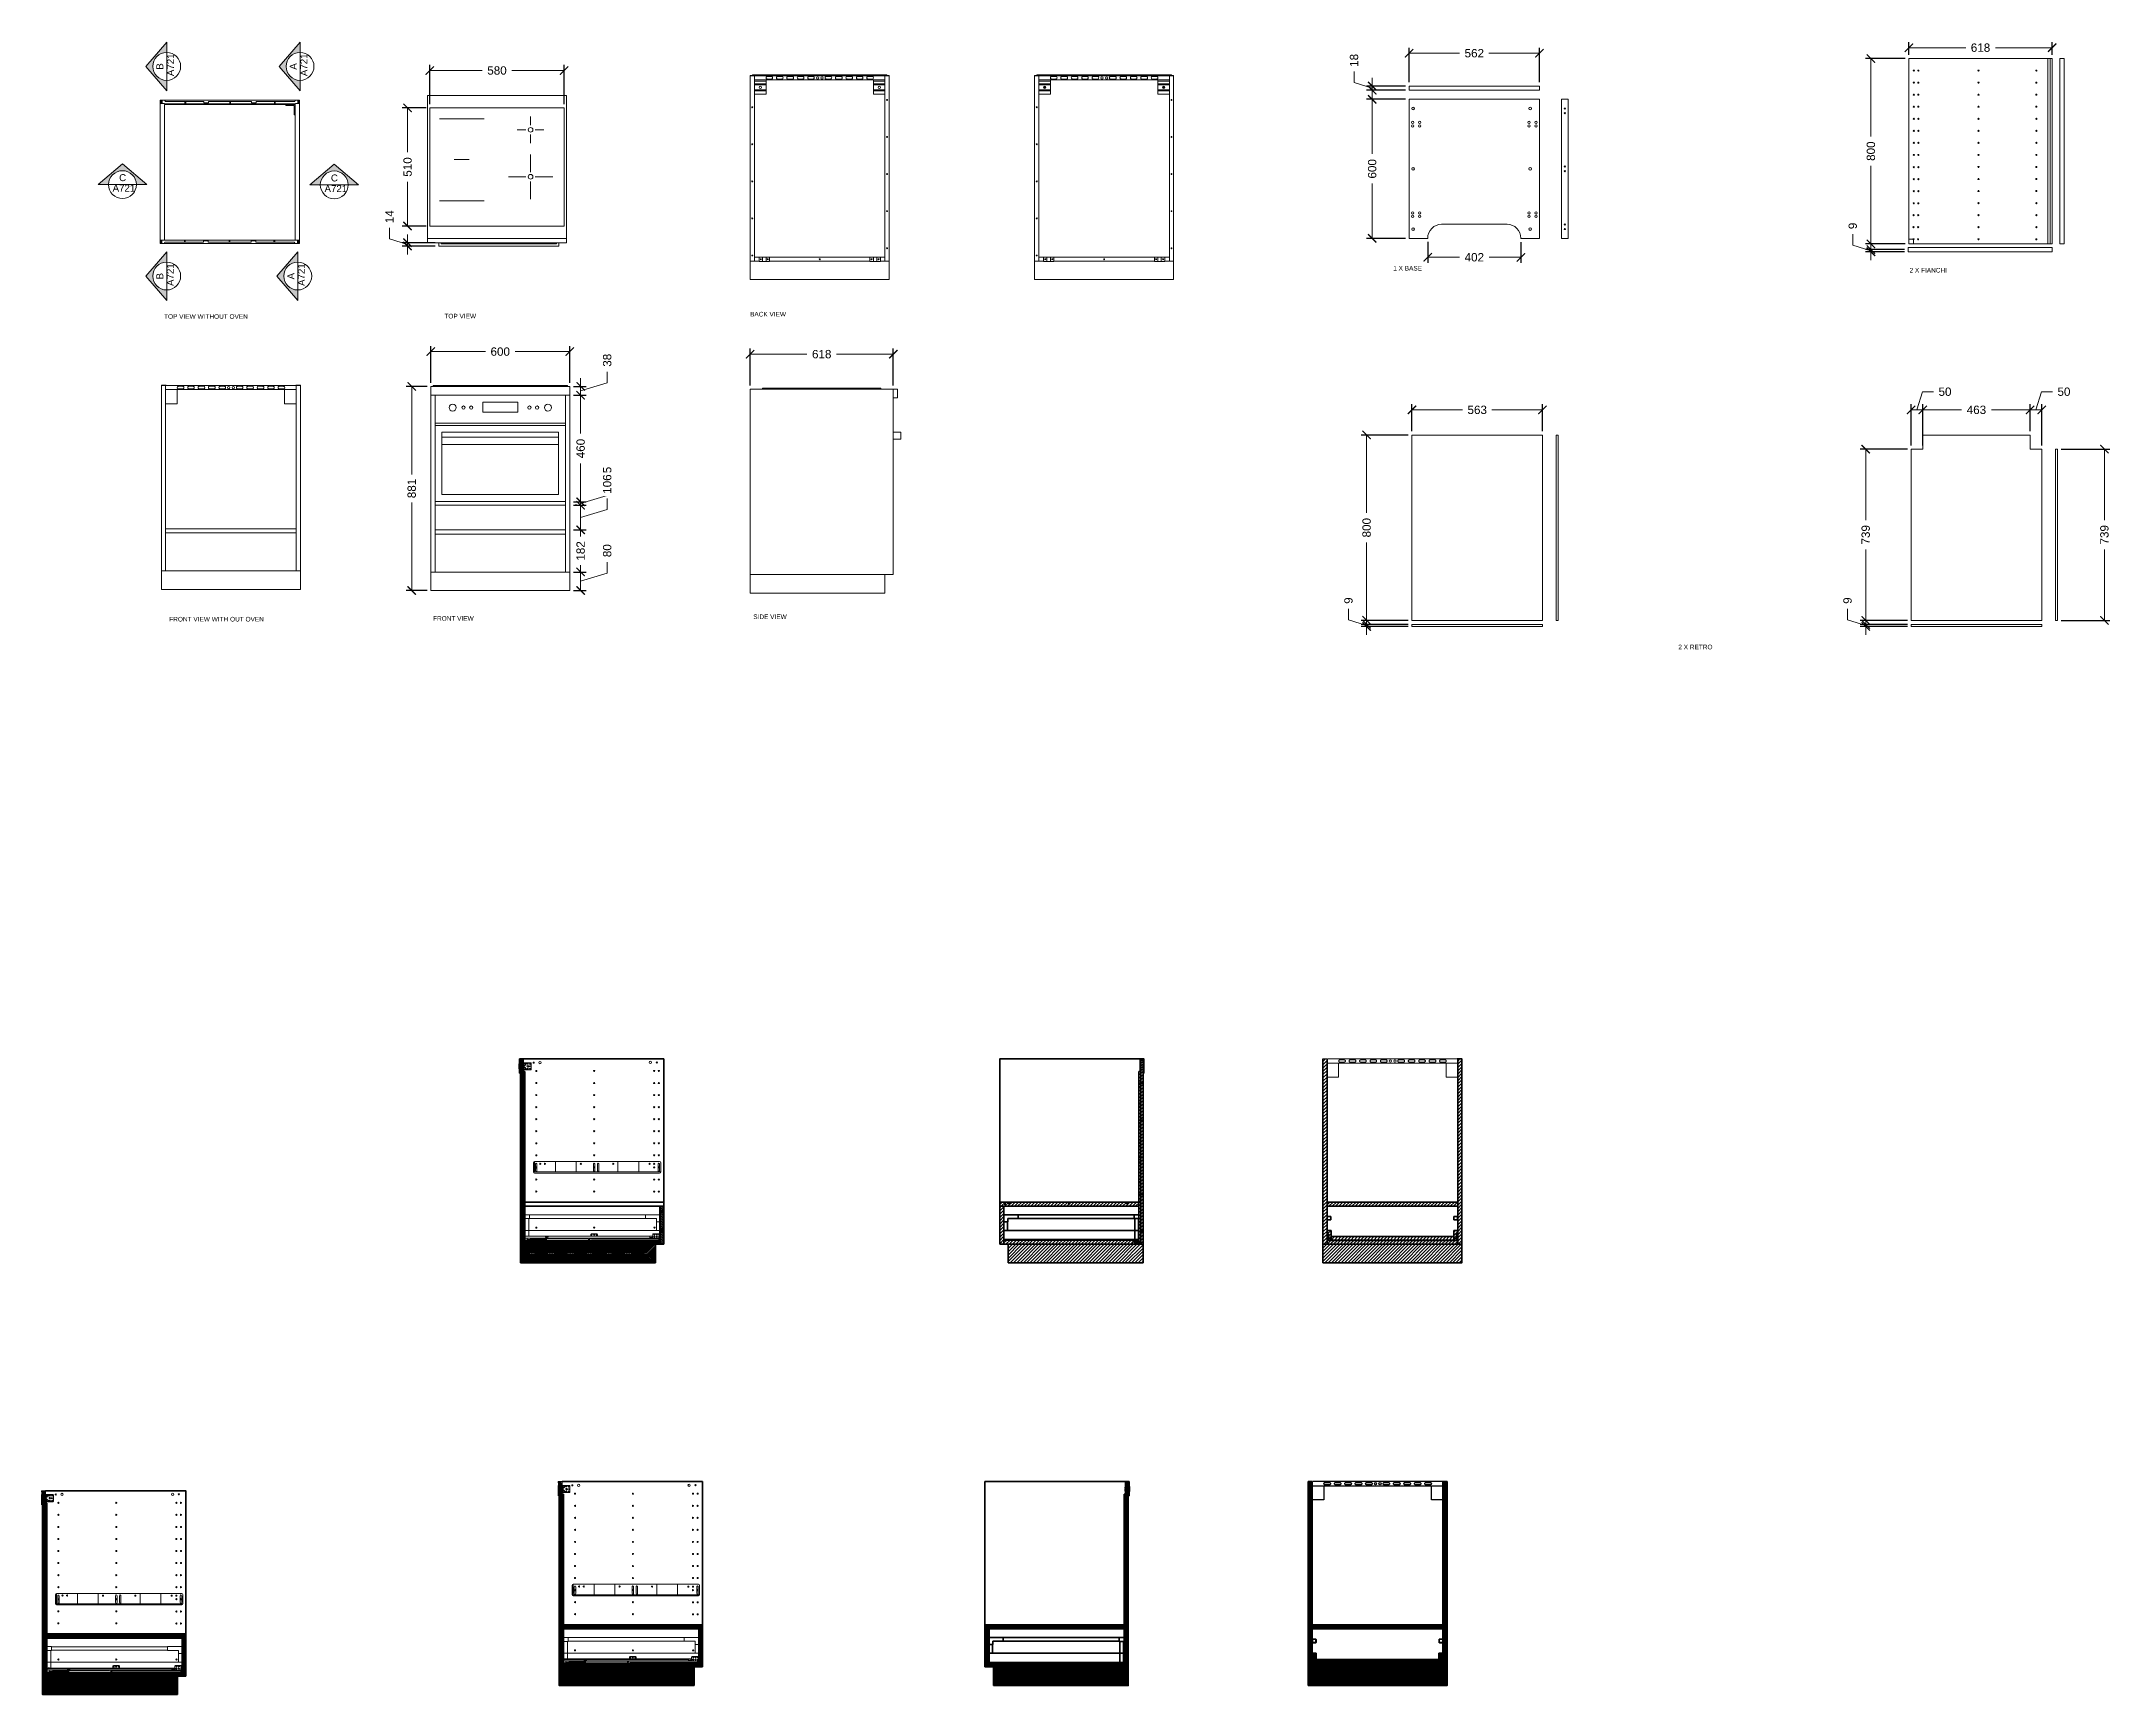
# Model space of a CAD drawing. Header units: inches. Extents: x -604 to 886, y -153 to 560.
# Drawn here: x -8 to 886, y -153 to 560 of the extents above; entities that cross this region are included whole.
import ezdxf

# ---------------------------------------------------------------- set-up
doc = ezdxf.new("R2010")
doc.units = ezdxf.units.IN
doc.header["$MEASUREMENT"] = 0
for name, color, linetype, lineweight in [('A-ANNO-DIMS', 3, 'Continuous', 18), ('A-ELEV-MBE', 7, 'Continuous', 18), ('A-SECT-MCUT', 255, 'Continuous', 35), ('A-SECT-MCUT1', 7, 'Continuous', 35), ('symbol', 7, 'Continuous', 18)]:
    doc.layers.add(name, color=color, linetype=linetype, lineweight=lineweight)
doc.layers.add('Layer1', color=3, linetype='Continuous')
doc.layers.add('SEZIONE', color=252, linetype='Continuous')
doc.styles.add('ARIAL', font='Arial.ttf')
doc.styles.get("Standard").update_dxf_attribs({"font": 'Arial.ttf'})
doc.dimstyles.new('E-0020_TICK_13', dxfattribs={"dimscale": 0.1, "dimtxt": 36, "dimasz": 36, "dimexe": 24, "dimexo": 16, "dimgap": 24, "dimtad": 0, "dimdec": 0, "dimlfac": 10, "dimzin": 0, "dimdsep": 46, "dimtxsty": 'ARIAL', "dimblk": 'ARCHTICK', "dimblk1": 'ARCHTICK', "dimblk2": 'ARCHTICK', "dimcen": 24, "dimclrd": 256, "dimclre": 256, "dimclrt": 256, "dimadec": 0, "dimazin": 0, "dimtfac": 1, "dimtdec": 0, "dimtmove": 1, "dimatfit": 3, "dimldrblk": 'OPEN90', "dimfxl": 1, "dimtfill": 1, "dimtolj": 1, "dimtzin": 0, "dimlwd": -1, "dimarcsym": 0})
pattern_1 = [(45, (14.46855, 0), (-0.5303301, 0.5303301), [])]
pattern_2 = [(45, (-146.26112, -3.2185), (-0.176776695, 0.176776695), [])]

msp = doc.modelspace()

# ---------------------------------------------------------------- texts
at = {"layer": 'Layer1', "char_height": 2, "attachment_point": 1}
for s, insert in [('1 X BASE', (575.94, 463.31)), ('2 X FIANCHI', (798.79, 462.44)), ('TOP VIEW WITHOUT OVEN', (45.41, 442.47)), ('TOP VIEW', (166.42, 442.63)), ('BACK VIEW', (298.34, 443.48)), ('SIDE VIEW', (299.73, 312.88)), ('FRONT VIEW WITH OUT OVEN', (47.67, 311.84)), ('FRONT VIEW', (161.52, 312.16)), ('2 X RETRO', (699, 299.83))]:
    msp.add_mtext_dynamic_manual_height_columns(s, width=205.3923, gutter_width=1, heights=[0], dxfattribs=dict(at, insert=insert))
at = {"layer": 'symbol', "char_height": 3, "attachment_point": 1, "rotation": 90}
for s, insert in [('A721', (46.69, 545.22)), ('A721', (104.24, 545.22)), ('B', (42.07, 547.99)), ('A', (99.63, 547.99)), ('B', (42.07, 457.48)), ('A721', (46.6, 454.66)), ('A', (98.64, 457.48)), ('A721', (103.16, 454.66))]:
    msp.add_mtext_dynamic_manual_height_columns(s, width=75.1489, gutter_width=1, heights=[0], dxfattribs=dict(at, insert=insert))
at = {"layer": 'symbol', "char_height": 3, "attachment_point": 1}
for s, insert in [('C', (26.02, 502.9)), ('C', (117.43, 502.77)), ('A721', (23.2, 498.38)), ('A721', (114.67, 498.16))]:
    msp.add_mtext_dynamic_manual_height_columns(s, width=75.1489, gutter_width=1, heights=[0], dxfattribs=dict(at, insert=insert))

# ---------------------------------------------------------------- blocks, each defined once
blk = doc.blocks.new('_ArchTick')
at = {"color": 0, "linetype": 'ByBlock', "const_width": 0.15}
blk.add_lwpolyline([(-0.5, -0.5), (0.5, 0.5)], dxfattribs=at)
blk = doc.blocks.new('*D5')
at = {"layer": 'A-ANNO-DIMS', "lineweight": -2, "transparency": 16777216}
for p, q in [((160.11, 533.11), (160.11, 550.03)), ((218.11, 533.11), (218.11, 550.03))]:
    blk.add_line(p, q, dxfattribs=at)
at = {"layer": 'A-ANNO-DIMS', "transparency": 16777216}
for p, q in [((160.11, 547.63), (182.76, 547.63)), ((218.11, 547.63), (195.47, 547.63))]:
    blk.add_line(p, q, dxfattribs=at)
at = {"layer": 'Defpoints', "color": 0, "transparency": 16777216}
for p in [(218.11, 547.63), (160.11, 531.51), (218.11, 531.51)]:
    blk.add_point(p, dxfattribs=at)
at = {"layer": 'A-ANNO-DIMS', "transparency": 16777216, "xscale": 3.6, "yscale": 3.6, "zscale": 3.6, "rotation": 180}
blk.add_blockref('_ArchTick', (160.11, 547.63), dxfattribs=at)
at = {"layer": 'A-ANNO-DIMS', "transparency": 16777216, "xscale": 3.6, "yscale": 3.6, "zscale": 3.6}
blk.add_blockref('_ArchTick', (218.11, 547.63), dxfattribs=at)
at = {"layer": 'A-ANNO-DIMS', "transparency": 16777216, "insert": (189.11, 547.63), "char_height": 3.6, "attachment_point": 5, "style": 'ARIAL', "bg_fill": 3, "box_fill_scale": 1.25, "bg_fill_color": 256, "bg_fill_true_color": 13158600, "bg_fill_transparency": 0}
blk.add_mtext('\\A1;580', dxfattribs=at)
blk = doc.blocks.new('_Open90')
blk = doc.blocks.new('*D6')
at = {"layer": 'A-ANNO-DIMS', "lineweight": -2, "transparency": 16777216}
for p, q in [((158.51, 531.51), (148.12, 531.51)), ((158.51, 480.51), (148.12, 480.51))]:
    blk.add_line(p, q, dxfattribs=at)
at = {"layer": 'A-ANNO-DIMS', "transparency": 16777216}
for p, q in [((150.52, 531.51), (150.52, 512.36)), ((150.52, 480.51), (150.52, 499.66))]:
    blk.add_line(p, q, dxfattribs=at)
at = {"layer": 'Defpoints', "color": 0, "transparency": 16777216}
for p in [(160.11, 531.51), (150.52, 480.51), (160.11, 480.51)]:
    blk.add_point(p, dxfattribs=at)
at = {"layer": 'A-ANNO-DIMS', "transparency": 16777216, "xscale": 3.6, "yscale": 3.6, "zscale": 3.6}
for p, rotation in [((150.52, 531.51), 90), ((150.52, 480.51), 270)]:
    blk.add_blockref('_ArchTick', p, dxfattribs=dict(at, rotation=rotation))
at = {"layer": 'A-ANNO-DIMS', "transparency": 16777216, "insert": (150.52, 506.01), "char_height": 3.6, "attachment_point": 5, "rotation": 90, "style": 'ARIAL', "bg_fill": 3, "box_fill_scale": 1.25, "bg_fill_color": 256, "bg_fill_true_color": 13158600, "bg_fill_transparency": 0}
blk.add_mtext('\\A1;510', dxfattribs=at)
blk = doc.blocks.new('*D7')
at = {"layer": 'A-ANNO-DIMS', "transparency": 16777216}
for p, q in [((142.72, 474.93), (142.72, 479.73)), ((150.52, 472.59), (142.72, 474.93)), ((150.52, 473.31), (150.52, 476.91)), ((150.52, 473.31), (150.52, 471.88)), ((150.52, 473.31), (150.52, 471.88)), ((150.52, 471.88), (150.52, 468.28))]:
    blk.add_line(p, q, dxfattribs=at)
at = {"layer": 'A-ANNO-DIMS', "lineweight": -2, "transparency": 16777216}
for p, q in [((162.37, 473.31), (148.12, 473.31)), ((162.37, 471.88), (148.12, 471.88))]:
    blk.add_line(p, q, dxfattribs=at)
at = {"layer": 'Defpoints', "color": 0, "transparency": 16777216}
for p in [(150.52, 471.88), (163.97, 473.31), (163.97, 471.88)]:
    blk.add_point(p, dxfattribs=at)
at = {"layer": 'A-ANNO-DIMS', "transparency": 16777216, "xscale": 3.6, "yscale": 3.6, "zscale": 3.6}
for p, rotation in [((150.52, 473.31), 270), ((150.52, 471.88), 90)]:
    blk.add_blockref('_ArchTick', p, dxfattribs=dict(at, rotation=rotation))
at = {"layer": 'A-ANNO-DIMS', "transparency": 16777216, "insert": (142.72, 484.54), "char_height": 3.6, "attachment_point": 5, "rotation": 90, "style": 'ARIAL', "bg_fill": 3, "box_fill_scale": 1.25, "bg_fill_color": 256, "bg_fill_true_color": 13158600, "bg_fill_transparency": 0}
blk.add_mtext('\\A1;14', dxfattribs=at)
blk = doc.blocks.new('*D8')
at = {"layer": 'A-ANNO-DIMS', "lineweight": -2, "transparency": 16777216}
for p, q in [((158.91, 411.3), (149.91, 411.3)), ((158.91, 323.2), (149.91, 323.2))]:
    blk.add_line(p, q, dxfattribs=at)
at = {"layer": 'A-ANNO-DIMS', "transparency": 16777216}
for p, q in [((152.31, 411.3), (152.31, 373.26)), ((152.31, 323.2), (152.31, 361.24))]:
    blk.add_line(p, q, dxfattribs=at)
at = {"layer": 'Defpoints', "color": 0, "transparency": 16777216}
for p in [(160.51, 411.3), (152.31, 323.2), (160.51, 323.2)]:
    blk.add_point(p, dxfattribs=at)
at = {"layer": 'A-ANNO-DIMS', "transparency": 16777216, "xscale": 3.6, "yscale": 3.6, "zscale": 3.6}
for p, rotation in [((152.31, 411.3), 90), ((152.31, 323.2), 270)]:
    blk.add_blockref('_ArchTick', p, dxfattribs=dict(at, rotation=rotation))
at = {"layer": 'A-ANNO-DIMS', "transparency": 16777216, "insert": (152.31, 367.25), "char_height": 3.6, "attachment_point": 5, "rotation": 90, "style": 'ARIAL', "bg_fill": 3, "box_fill_scale": 1.25, "bg_fill_color": 256, "bg_fill_true_color": 13158600, "bg_fill_transparency": 0}
blk.add_mtext('\\A1;881', dxfattribs=at)
blk = doc.blocks.new('*D9')
at = {"layer": 'A-ANNO-DIMS', "lineweight": -2, "transparency": 16777216}
for p, q in [((222.11, 411.3), (227.62, 411.3)), ((222.11, 407.49), (227.62, 407.49))]:
    blk.add_line(p, q, dxfattribs=at)
at = {"layer": 'A-ANNO-DIMS', "transparency": 16777216}
for p, q in [((225.22, 411.3), (225.22, 414.9)), ((225.22, 409.39), (236.69, 412.84)), ((225.22, 411.3), (225.22, 407.49)), ((225.22, 411.3), (225.22, 407.49)), ((236.69, 412.84), (236.69, 417.64)), ((225.22, 407.49), (225.22, 403.89))]:
    blk.add_line(p, q, dxfattribs=at)
at = {"layer": 'Defpoints', "color": 0, "transparency": 16777216}
for p in [(220.51, 411.3), (220.51, 407.49), (225.22, 407.49)]:
    blk.add_point(p, dxfattribs=at)
at = {"layer": 'A-ANNO-DIMS', "transparency": 16777216, "xscale": 3.6, "yscale": 3.6, "zscale": 3.6}
for p, rotation in [((225.22, 411.3), 270), ((225.22, 407.49), 90)]:
    blk.add_blockref('_ArchTick', p, dxfattribs=dict(at, rotation=rotation))
at = {"layer": 'A-ANNO-DIMS', "transparency": 16777216, "insert": (236.69, 422.59), "char_height": 3.6, "attachment_point": 5, "rotation": 90, "style": 'ARIAL', "bg_fill": 3, "box_fill_scale": 1.25, "bg_fill_color": 256, "bg_fill_true_color": 13158600, "bg_fill_transparency": 0}
blk.add_mtext('\\A1;38', dxfattribs=at)
blk = doc.blocks.new('*D10')
at = {"layer": 'A-ANNO-DIMS', "lineweight": -2, "transparency": 16777216}
for p, q in [((222.11, 407.49), (227.62, 407.49)), ((222.11, 361.47), (227.62, 361.47))]:
    blk.add_line(p, q, dxfattribs=at)
at = {"layer": 'A-ANNO-DIMS', "transparency": 16777216}
for p, q in [((225.22, 407.49), (225.22, 390.93)), ((225.22, 361.47), (225.22, 378.03))]:
    blk.add_line(p, q, dxfattribs=at)
at = {"layer": 'Defpoints', "color": 0, "transparency": 16777216}
for p in [(220.51, 407.49), (220.51, 361.47), (225.22, 361.47)]:
    blk.add_point(p, dxfattribs=at)
at = {"layer": 'A-ANNO-DIMS', "transparency": 16777216, "xscale": 3.6, "yscale": 3.6, "zscale": 3.6}
for p, rotation in [((225.22, 407.49), 90), ((225.22, 361.47), 270)]:
    blk.add_blockref('_ArchTick', p, dxfattribs=dict(at, rotation=rotation))
at = {"layer": 'A-ANNO-DIMS', "transparency": 16777216, "insert": (225.22, 384.48), "char_height": 3.6, "attachment_point": 5, "rotation": 90, "style": 'ARIAL', "bg_fill": 3, "box_fill_scale": 1.25, "bg_fill_color": 256, "bg_fill_true_color": 13158600, "bg_fill_transparency": 0}
blk.add_mtext('\\A1;460', dxfattribs=at)
blk = doc.blocks.new('*D11')
at = {"layer": 'A-ANNO-DIMS', "transparency": 16777216}
for p, q in [((236.69, 364.18), (236.69, 368.98)), ((225.22, 361.47), (225.22, 365.07)), ((225.22, 360.74), (236.69, 364.18)), ((225.22, 361.47), (225.22, 360.01)), ((225.22, 361.47), (225.22, 360.01)), ((225.22, 360.01), (225.22, 356.41))]:
    blk.add_line(p, q, dxfattribs=at)
at = {"layer": 'A-ANNO-DIMS', "lineweight": -2, "transparency": 16777216}
for p, q in [((222.11, 361.47), (227.62, 361.47)), ((222.11, 360.01), (227.62, 360.01))]:
    blk.add_line(p, q, dxfattribs=at)
at = {"layer": 'Defpoints', "color": 0, "transparency": 16777216}
for p in [(220.51, 361.47), (220.51, 360.01), (225.22, 360.01)]:
    blk.add_point(p, dxfattribs=at)
at = {"layer": 'A-ANNO-DIMS', "transparency": 16777216, "xscale": 3.6, "yscale": 3.6, "zscale": 3.6}
for p, rotation in [((225.22, 361.47), 270), ((225.22, 360.01), 90)]:
    blk.add_blockref('_ArchTick', p, dxfattribs=dict(at, rotation=rotation))
at = {"layer": 'A-ANNO-DIMS', "transparency": 16777216, "insert": (236.69, 373.79), "char_height": 3.6, "attachment_point": 5, "rotation": 90, "style": 'ARIAL', "bg_fill": 3, "box_fill_scale": 1.25, "bg_fill_color": 256, "bg_fill_true_color": 13158600, "bg_fill_transparency": 0}
blk.add_mtext('\\A1;15', dxfattribs=at)
blk = doc.blocks.new('*D4')
at = {"layer": 'A-ANNO-DIMS', "lineweight": -2, "transparency": 16777216}
for p, q in [((223.62, 360.01), (222.82, 360.01)), ((226.82, 349.4), (227.62, 349.4))]:
    blk.add_line(p, q, dxfattribs=at)
at = {"layer": 'A-ANNO-DIMS', "transparency": 16777216}
for p, q in [((225.22, 360.01), (225.22, 349.4)), ((225.22, 354.71), (236.69, 358.15)), ((236.69, 358.15), (236.69, 362.95))]:
    blk.add_line(p, q, dxfattribs=at)
at = {"layer": 'Defpoints', "color": 0, "transparency": 16777216}
for p in [(225.22, 360.01), (225.22, 349.4), (225.22, 349.4)]:
    blk.add_point(p, dxfattribs=at)
at = {"layer": 'A-ANNO-DIMS', "transparency": 16777216, "xscale": 3.6, "yscale": 3.6, "zscale": 3.6}
for p, rotation in [((225.22, 360.01), 90), ((225.22, 349.4), 270)]:
    blk.add_blockref('_ArchTick', p, dxfattribs=dict(at, rotation=rotation))
at = {"layer": 'A-ANNO-DIMS', "transparency": 16777216, "insert": (236.69, 369.15), "char_height": 3.6, "attachment_point": 5, "rotation": 90, "style": 'ARIAL', "bg_fill": 3, "box_fill_scale": 1.25, "bg_fill_color": 256, "bg_fill_true_color": 13158600, "bg_fill_transparency": 0}
blk.add_mtext('\\A1;106', dxfattribs=at)
blk = doc.blocks.new('*D12')
at = {"layer": 'A-ANNO-DIMS', "lineweight": -2, "transparency": 16777216}
for p, q in [((222.11, 349.4), (227.62, 349.4)), ((222.11, 331.2), (227.62, 331.2))]:
    blk.add_line(p, q, dxfattribs=at)
at = {"layer": 'A-ANNO-DIMS', "transparency": 16777216}
for p, q in [((225.22, 349.4), (225.22, 346.48)), ((225.22, 331.2), (225.22, 334.12))]:
    blk.add_line(p, q, dxfattribs=at)
at = {"layer": 'A-ANNO-DIMS', "transparency": 16777216, "xscale": 3.6, "yscale": 3.6, "zscale": 3.6}
for p, rotation in [((225.22, 349.4), 90), ((225.22, 331.2), 270)]:
    blk.add_blockref('_ArchTick', p, dxfattribs=dict(at, rotation=rotation))
at = {"layer": 'A-ANNO-DIMS', "transparency": 16777216, "insert": (225.22, 340.3), "char_height": 3.6, "attachment_point": 5, "rotation": 90, "style": 'ARIAL', "bg_fill": 3, "box_fill_scale": 1.25, "bg_fill_color": 256, "bg_fill_true_color": 13158600, "bg_fill_transparency": 0}
blk.add_mtext('\\A1;182', dxfattribs=at)
at = {"layer": 'Defpoints', "color": 0, "transparency": 16777216}
for p in [(220.51, 349.4), (220.51, 331.2), (225.22, 331.2)]:
    blk.add_point(p, dxfattribs=at)
blk = doc.blocks.new('*D13')
at = {"layer": 'A-ANNO-DIMS', "lineweight": -2, "transparency": 16777216}
for p, q in [((222.11, 331.2), (227.62, 331.2)), ((222.11, 323.2), (227.62, 323.2))]:
    blk.add_line(p, q, dxfattribs=at)
at = {"layer": 'A-ANNO-DIMS', "transparency": 16777216}
for p, q in [((225.22, 331.2), (225.22, 323.2)), ((225.22, 327.2), (236.69, 330.64)), ((236.69, 330.64), (236.69, 335.44))]:
    blk.add_line(p, q, dxfattribs=at)
at = {"layer": 'Defpoints', "color": 0, "transparency": 16777216}
for p in [(220.51, 331.2), (220.51, 323.2), (225.22, 323.2)]:
    blk.add_point(p, dxfattribs=at)
at = {"layer": 'A-ANNO-DIMS', "transparency": 16777216, "xscale": 3.6, "yscale": 3.6, "zscale": 3.6}
for p, rotation in [((225.22, 331.2), 90), ((225.22, 323.2), 270)]:
    blk.add_blockref('_ArchTick', p, dxfattribs=dict(at, rotation=rotation))
at = {"layer": 'A-ANNO-DIMS', "transparency": 16777216, "insert": (236.69, 340.4), "char_height": 3.6, "attachment_point": 5, "rotation": 90, "style": 'ARIAL', "bg_fill": 3, "box_fill_scale": 1.25, "bg_fill_color": 256, "bg_fill_true_color": 13158600, "bg_fill_transparency": 0}
blk.add_mtext('\\A1;80', dxfattribs=at)
blk = doc.blocks.new('*D14')
at = {"layer": 'A-ANNO-DIMS', "lineweight": -2, "transparency": 16777216}
for p, q in [((160.51, 412.9), (160.51, 428.71)), ((220.51, 412.8), (220.51, 428.71))]:
    blk.add_line(p, q, dxfattribs=at)
at = {"layer": 'A-ANNO-DIMS', "transparency": 16777216}
for p, q in [((160.51, 426.31), (184.11, 426.31)), ((220.51, 426.31), (196.91, 426.31))]:
    blk.add_line(p, q, dxfattribs=at)
at = {"layer": 'Defpoints', "color": 0, "transparency": 16777216}
for p in [(220.51, 426.31), (160.51, 411.3), (220.51, 411.2)]:
    blk.add_point(p, dxfattribs=at)
at = {"layer": 'A-ANNO-DIMS', "transparency": 16777216, "xscale": 3.6, "yscale": 3.6, "zscale": 3.6, "rotation": 180}
blk.add_blockref('_ArchTick', (160.51, 426.31), dxfattribs=at)
at = {"layer": 'A-ANNO-DIMS', "transparency": 16777216, "xscale": 3.6, "yscale": 3.6, "zscale": 3.6}
blk.add_blockref('_ArchTick', (220.51, 426.31), dxfattribs=at)
at = {"layer": 'A-ANNO-DIMS', "transparency": 16777216, "insert": (190.51, 426.31), "char_height": 3.6, "attachment_point": 5, "style": 'ARIAL', "bg_fill": 3, "box_fill_scale": 1.25, "bg_fill_color": 256, "bg_fill_true_color": 13158600, "bg_fill_transparency": 0}
blk.add_mtext('\\A1;600', dxfattribs=at)
blk = doc.blocks.new('*D15')
at = {"layer": 'A-ANNO-DIMS', "lineweight": -2, "transparency": 16777216}
for p, q in [((298.37, 411.7), (298.37, 427.61)), ((360.17, 411.7), (360.17, 427.61))]:
    blk.add_line(p, q, dxfattribs=at)
at = {"layer": 'A-ANNO-DIMS', "transparency": 16777216}
for p, q in [((298.37, 425.21), (322.87, 425.21)), ((360.17, 425.21), (335.68, 425.21))]:
    blk.add_line(p, q, dxfattribs=at)
at = {"layer": 'Defpoints', "color": 0, "transparency": 16777216}
for p in [(360.17, 425.21), (298.37, 410.1), (360.17, 410.1)]:
    blk.add_point(p, dxfattribs=at)
at = {"layer": 'A-ANNO-DIMS', "transparency": 16777216, "xscale": 3.6, "yscale": 3.6, "zscale": 3.6, "rotation": 180}
blk.add_blockref('_ArchTick', (298.37, 425.21), dxfattribs=at)
at = {"layer": 'A-ANNO-DIMS', "transparency": 16777216, "xscale": 3.6, "yscale": 3.6, "zscale": 3.6}
blk.add_blockref('_ArchTick', (360.17, 425.21), dxfattribs=at)
at = {"layer": 'A-ANNO-DIMS', "transparency": 16777216, "insert": (329.27, 425.21), "char_height": 3.6, "attachment_point": 5, "style": 'ARIAL', "bg_fill": 3, "box_fill_scale": 1.25, "bg_fill_color": 256, "bg_fill_true_color": 13158600, "bg_fill_transparency": 0}
blk.add_mtext('\\A1;618', dxfattribs=at)
blk = doc.blocks.new('*D16')
at = {"layer": 'A-ANNO-DIMS', "lineweight": -2, "transparency": 16777216}
for p, q in [((581.22, 535.21), (564.46, 535.21)), ((581.22, 475.21), (564.46, 475.21))]:
    blk.add_line(p, q, dxfattribs=at)
at = {"layer": 'A-ANNO-DIMS', "transparency": 16777216}
for p, q in [((566.86, 535.21), (566.86, 511.61)), ((566.86, 475.21), (566.86, 498.81))]:
    blk.add_line(p, q, dxfattribs=at)
at = {"layer": 'Defpoints', "color": 0, "transparency": 16777216}
for p in [(582.82, 535.21), (566.86, 475.21), (582.82, 475.21)]:
    blk.add_point(p, dxfattribs=at)
at = {"layer": 'A-ANNO-DIMS', "transparency": 16777216, "xscale": 3.6, "yscale": 3.6, "zscale": 3.6}
for p, rotation in [((566.86, 535.21), 90), ((566.86, 475.21), 270)]:
    blk.add_blockref('_ArchTick', p, dxfattribs=dict(at, rotation=rotation))
at = {"layer": 'A-ANNO-DIMS', "transparency": 16777216, "insert": (566.86, 505.21), "char_height": 3.6, "attachment_point": 5, "rotation": 90, "style": 'ARIAL', "bg_fill": 3, "box_fill_scale": 1.25, "bg_fill_color": 256, "bg_fill_true_color": 13158600, "bg_fill_transparency": 0}
blk.add_mtext('\\A1;600', dxfattribs=at)
blk = doc.blocks.new('*D17')
at = {"layer": 'A-ANNO-DIMS', "lineweight": -2, "transparency": 16777216}
for p, q in [((582.43, 390.32), (562.06, 390.32)), ((582.43, 310.32), (562.06, 310.32))]:
    blk.add_line(p, q, dxfattribs=at)
at = {"layer": 'A-ANNO-DIMS', "transparency": 16777216}
for p, q in [((564.46, 390.32), (564.46, 356.68)), ((564.46, 310.32), (564.46, 343.97))]:
    blk.add_line(p, q, dxfattribs=at)
at = {"layer": 'Defpoints', "color": 0, "transparency": 16777216}
for p in [(584.03, 390.32), (564.46, 310.32), (584.03, 310.32)]:
    blk.add_point(p, dxfattribs=at)
at = {"layer": 'A-ANNO-DIMS', "transparency": 16777216, "xscale": 3.6, "yscale": 3.6, "zscale": 3.6}
for p, rotation in [((564.46, 390.32), 90), ((564.46, 310.32), 270)]:
    blk.add_blockref('_ArchTick', p, dxfattribs=dict(at, rotation=rotation))
at = {"layer": 'A-ANNO-DIMS', "transparency": 16777216, "insert": (564.46, 350.32), "char_height": 3.6, "attachment_point": 5, "rotation": 90, "style": 'ARIAL', "bg_fill": 3, "box_fill_scale": 1.25, "bg_fill_color": 256, "bg_fill_true_color": 13158600, "bg_fill_transparency": 0}
blk.add_mtext('\\A1;800', dxfattribs=at)
blk = doc.blocks.new('*D18')
at = {"layer": 'A-ANNO-DIMS', "transparency": 16777216}
for p, q in [((559.04, 542.4), (559.04, 547.2)), ((566.86, 540.05), (559.04, 542.4)), ((566.86, 540.95), (566.86, 544.55)), ((566.86, 540.95), (566.86, 539.15)), ((566.86, 540.95), (566.86, 539.15)), ((566.86, 539.15), (566.86, 535.55))]:
    blk.add_line(p, q, dxfattribs=at)
at = {"layer": 'A-ANNO-DIMS', "lineweight": -2, "transparency": 16777216}
for p, q in [((581.22, 540.95), (564.46, 540.95)), ((581.22, 539.15), (564.46, 539.15))]:
    blk.add_line(p, q, dxfattribs=at)
at = {"layer": 'Defpoints', "color": 0, "transparency": 16777216}
for p in [(566.86, 539.15), (582.82, 540.95), (582.82, 539.15)]:
    blk.add_point(p, dxfattribs=at)
at = {"layer": 'A-ANNO-DIMS', "transparency": 16777216, "xscale": 3.6, "yscale": 3.6, "zscale": 3.6}
for p, rotation in [((566.86, 540.95), 270), ((566.86, 539.15), 90)]:
    blk.add_blockref('_ArchTick', p, dxfattribs=dict(at, rotation=rotation))
at = {"layer": 'A-ANNO-DIMS', "transparency": 16777216, "insert": (559.04, 552.01), "char_height": 3.6, "attachment_point": 5, "rotation": 90, "style": 'ARIAL', "bg_fill": 3, "box_fill_scale": 1.25, "bg_fill_color": 256, "bg_fill_true_color": 13158600, "bg_fill_transparency": 0}
blk.add_mtext('\\A1;18', dxfattribs=at)
blk = doc.blocks.new('*D19')
at = {"layer": 'A-ANNO-DIMS', "lineweight": -2, "transparency": 16777216}
for p, q in [((582.82, 542.55), (582.82, 557.49)), ((639.06, 542.55), (639.06, 557.49))]:
    blk.add_line(p, q, dxfattribs=at)
at = {"layer": 'A-ANNO-DIMS', "transparency": 16777216}
for p, q in [((582.82, 555.09), (604.61, 555.09)), ((639.06, 555.09), (617.27, 555.09))]:
    blk.add_line(p, q, dxfattribs=at)
at = {"layer": 'Defpoints', "color": 0, "transparency": 16777216}
for p in [(639.06, 555.09), (582.82, 540.95), (639.06, 540.95)]:
    blk.add_point(p, dxfattribs=at)
at = {"layer": 'A-ANNO-DIMS', "transparency": 16777216, "xscale": 3.6, "yscale": 3.6, "zscale": 3.6, "rotation": 180}
blk.add_blockref('_ArchTick', (582.82, 555.09), dxfattribs=at)
at = {"layer": 'A-ANNO-DIMS', "transparency": 16777216, "xscale": 3.6, "yscale": 3.6, "zscale": 3.6}
blk.add_blockref('_ArchTick', (639.06, 555.09), dxfattribs=at)
at = {"layer": 'A-ANNO-DIMS', "transparency": 16777216, "insert": (610.94, 555.09), "char_height": 3.6, "attachment_point": 5, "style": 'ARIAL', "bg_fill": 3, "box_fill_scale": 1.25, "bg_fill_color": 256, "bg_fill_true_color": 13158600, "bg_fill_transparency": 0}
blk.add_mtext('\\A1;562', dxfattribs=at)
blk = doc.blocks.new('*D20')
at = {"layer": 'A-ANNO-DIMS', "lineweight": -2, "transparency": 16777216}
for p, q in [((590.82, 473.67), (590.82, 464.62)), ((631.06, 473.61), (631.06, 464.62))]:
    blk.add_line(p, q, dxfattribs=at)
at = {"layer": 'A-ANNO-DIMS', "transparency": 16777216}
for p, q in [((590.82, 467.02), (604.51, 467.02)), ((631.06, 467.02), (617.37, 467.02))]:
    blk.add_line(p, q, dxfattribs=at)
at = {"layer": 'Defpoints', "color": 0, "transparency": 16777216}
for p in [(590.82, 475.27), (631.06, 475.21), (631.06, 467.02)]:
    blk.add_point(p, dxfattribs=at)
at = {"layer": 'A-ANNO-DIMS', "transparency": 16777216, "xscale": 3.6, "yscale": 3.6, "zscale": 3.6, "rotation": 180}
blk.add_blockref('_ArchTick', (590.82, 467.02), dxfattribs=at)
at = {"layer": 'A-ANNO-DIMS', "transparency": 16777216, "xscale": 3.6, "yscale": 3.6, "zscale": 3.6}
blk.add_blockref('_ArchTick', (631.06, 467.02), dxfattribs=at)
at = {"layer": 'A-ANNO-DIMS', "transparency": 16777216, "insert": (610.94, 467.02), "char_height": 3.6, "attachment_point": 5, "style": 'ARIAL', "bg_fill": 3, "box_fill_scale": 1.25, "bg_fill_color": 256, "bg_fill_true_color": 13158600, "bg_fill_transparency": 0}
blk.add_mtext('\\A1;402', dxfattribs=at)
blk = doc.blocks.new('*D21')
at = {"layer": 'A-ANNO-DIMS', "transparency": 16777216}
for p, q in [((556.64, 310.51), (556.64, 315.31)), ((564.46, 308.16), (556.64, 310.51)), ((564.46, 308.61), (564.46, 312.21)), ((564.46, 308.61), (564.46, 307.71)), ((564.46, 308.61), (564.46, 307.71)), ((564.46, 307.71), (564.46, 304.11))]:
    blk.add_line(p, q, dxfattribs=at)
at = {"layer": 'A-ANNO-DIMS', "lineweight": -2, "transparency": 16777216}
for p, q in [((582.43, 308.61), (562.06, 308.61)), ((582.43, 307.71), (562.06, 307.71))]:
    blk.add_line(p, q, dxfattribs=at)
at = {"layer": 'Defpoints', "color": 0, "transparency": 16777216}
for p in [(564.46, 307.71), (584.03, 308.61), (584.03, 307.71)]:
    blk.add_point(p, dxfattribs=at)
at = {"layer": 'A-ANNO-DIMS', "transparency": 16777216, "xscale": 3.6, "yscale": 3.6, "zscale": 3.6}
for p, rotation in [((564.46, 308.61), 270), ((564.46, 307.71), 90)]:
    blk.add_blockref('_ArchTick', p, dxfattribs=dict(at, rotation=rotation))
at = {"layer": 'A-ANNO-DIMS', "transparency": 16777216, "insert": (556.64, 318.86), "char_height": 3.6, "attachment_point": 5, "rotation": 90, "style": 'ARIAL', "bg_fill": 3, "box_fill_scale": 1.25, "bg_fill_color": 256, "bg_fill_true_color": 13158600, "bg_fill_transparency": 0}
blk.add_mtext('\\A1;9', dxfattribs=at)
blk = doc.blocks.new('*D22')
at = {"layer": 'A-ANNO-DIMS', "lineweight": -2, "transparency": 16777216}
for p, q in [((584.03, 391.92), (584.03, 403.57)), ((640.37, 391.92), (640.37, 403.57))]:
    blk.add_line(p, q, dxfattribs=at)
at = {"layer": 'A-ANNO-DIMS', "transparency": 16777216}
for p, q in [((584.03, 401.17), (605.84, 401.17)), ((640.37, 401.17), (618.55, 401.17))]:
    blk.add_line(p, q, dxfattribs=at)
at = {"layer": 'Defpoints', "color": 0, "transparency": 16777216}
for p in [(640.37, 401.17), (584.03, 390.32), (640.37, 390.32)]:
    blk.add_point(p, dxfattribs=at)
at = {"layer": 'A-ANNO-DIMS', "transparency": 16777216, "xscale": 3.6, "yscale": 3.6, "zscale": 3.6, "rotation": 180}
blk.add_blockref('_ArchTick', (584.03, 401.17), dxfattribs=at)
at = {"layer": 'A-ANNO-DIMS', "transparency": 16777216, "xscale": 3.6, "yscale": 3.6, "zscale": 3.6}
blk.add_blockref('_ArchTick', (640.37, 401.17), dxfattribs=at)
at = {"layer": 'A-ANNO-DIMS', "transparency": 16777216, "insert": (612.2, 401.17), "char_height": 3.6, "attachment_point": 5, "style": 'ARIAL', "bg_fill": 3, "box_fill_scale": 1.25, "bg_fill_color": 256, "bg_fill_true_color": 13158600, "bg_fill_transparency": 0}
blk.add_mtext('\\A1;563', dxfattribs=at)
blk = doc.blocks.new('*D23')
at = {"layer": 'A-ANNO-DIMS', "lineweight": -2, "transparency": 16777216}
for p, q in [((799.5, 385.8), (799.5, 403.57)), ((804.5, 385.8), (804.5, 403.57))]:
    blk.add_line(p, q, dxfattribs=at)
at = {"layer": 'A-ANNO-DIMS', "transparency": 16777216}
for p, q in [((802, 401.17), (804.35, 409)), ((804.35, 409), (809.15, 409)), ((799.5, 401.17), (804.5, 401.17))]:
    blk.add_line(p, q, dxfattribs=at)
at = {"layer": 'Defpoints', "color": 0, "transparency": 16777216}
for p in [(804.5, 401.17), (799.5, 384.2), (804.5, 384.2)]:
    blk.add_point(p, dxfattribs=at)
at = {"layer": 'A-ANNO-DIMS', "transparency": 16777216, "xscale": 3.6, "yscale": 3.6, "zscale": 3.6, "rotation": 180}
blk.add_blockref('_ArchTick', (799.5, 401.17), dxfattribs=at)
at = {"layer": 'A-ANNO-DIMS', "transparency": 16777216, "insert": (814.1, 409), "char_height": 3.6, "attachment_point": 5, "style": 'ARIAL', "bg_fill": 3, "box_fill_scale": 1.25, "bg_fill_color": 256, "bg_fill_true_color": 13158600, "bg_fill_transparency": 0}
blk.add_mtext('\\A1;50', dxfattribs=at)
at = {"layer": 'A-ANNO-DIMS', "transparency": 16777216, "xscale": 3.6, "yscale": 3.6, "zscale": 3.6}
blk.add_blockref('_ArchTick', (804.5, 401.17), dxfattribs=at)
blk = doc.blocks.new('*D24')
at = {"layer": 'A-ANNO-DIMS', "lineweight": -2, "transparency": 16777216}
for p, q in [((804.5, 391.92), (804.5, 403.57)), ((850.84, 391.92), (850.84, 403.57))]:
    blk.add_line(p, q, dxfattribs=at)
at = {"layer": 'A-ANNO-DIMS', "transparency": 16777216}
for p, q in [((804.5, 401.17), (821.22, 401.17)), ((850.84, 401.17), (834.12, 401.17))]:
    blk.add_line(p, q, dxfattribs=at)
at = {"layer": 'Defpoints', "color": 0, "transparency": 16777216}
for p in [(850.84, 401.17), (804.5, 390.32), (850.84, 390.32)]:
    blk.add_point(p, dxfattribs=at)
at = {"layer": 'A-ANNO-DIMS', "transparency": 16777216, "xscale": 3.6, "yscale": 3.6, "zscale": 3.6, "rotation": 180}
blk.add_blockref('_ArchTick', (804.5, 401.17), dxfattribs=at)
at = {"layer": 'A-ANNO-DIMS', "transparency": 16777216, "xscale": 3.6, "yscale": 3.6, "zscale": 3.6}
blk.add_blockref('_ArchTick', (850.84, 401.17), dxfattribs=at)
at = {"layer": 'A-ANNO-DIMS', "transparency": 16777216, "insert": (827.67, 401.17), "char_height": 3.6, "attachment_point": 5, "style": 'ARIAL', "bg_fill": 3, "box_fill_scale": 1.25, "bg_fill_color": 256, "bg_fill_true_color": 13158600, "bg_fill_transparency": 0}
blk.add_mtext('\\A1;463', dxfattribs=at)
blk = doc.blocks.new('*D25')
at = {"layer": 'A-ANNO-DIMS', "lineweight": -2, "transparency": 16777216}
for p, q in [((850.84, 391.92), (850.84, 403.57)), ((855.84, 385.8), (855.84, 403.57))]:
    blk.add_line(p, q, dxfattribs=at)
at = {"layer": 'A-ANNO-DIMS', "transparency": 16777216}
for p, q in [((853.34, 401.17), (855.69, 409)), ((855.69, 409), (860.49, 409)), ((850.84, 401.17), (855.84, 401.17))]:
    blk.add_line(p, q, dxfattribs=at)
at = {"layer": 'Defpoints', "color": 0, "transparency": 16777216}
for p in [(855.84, 401.17), (850.84, 390.32), (855.84, 384.2)]:
    blk.add_point(p, dxfattribs=at)
at = {"layer": 'A-ANNO-DIMS', "transparency": 16777216, "xscale": 3.6, "yscale": 3.6, "zscale": 3.6, "rotation": 180}
blk.add_blockref('_ArchTick', (850.84, 401.17), dxfattribs=at)
at = {"layer": 'A-ANNO-DIMS', "transparency": 16777216, "insert": (865.44, 409), "char_height": 3.6, "attachment_point": 5, "style": 'ARIAL', "bg_fill": 3, "box_fill_scale": 1.25, "bg_fill_color": 256, "bg_fill_true_color": 13158600, "bg_fill_transparency": 0}
blk.add_mtext('\\A1;50', dxfattribs=at)
at = {"layer": 'A-ANNO-DIMS', "transparency": 16777216, "xscale": 3.6, "yscale": 3.6, "zscale": 3.6}
blk.add_blockref('_ArchTick', (855.84, 401.17), dxfattribs=at)
blk = doc.blocks.new('*D26')
at = {"layer": 'A-ANNO-DIMS', "lineweight": -2, "transparency": 16777216}
for p, q in [((797.9, 384.2), (777.48, 384.2)), ((797.9, 310.32), (777.48, 310.32))]:
    blk.add_line(p, q, dxfattribs=at)
at = {"layer": 'A-ANNO-DIMS', "transparency": 16777216}
for p, q in [((779.88, 384.2), (779.88, 353.64)), ((779.88, 310.32), (779.88, 340.88))]:
    blk.add_line(p, q, dxfattribs=at)
at = {"layer": 'Defpoints', "color": 0, "transparency": 16777216}
for p in [(799.5, 384.2), (779.88, 310.32), (799.5, 310.32)]:
    blk.add_point(p, dxfattribs=at)
at = {"layer": 'A-ANNO-DIMS', "transparency": 16777216, "xscale": 3.6, "yscale": 3.6, "zscale": 3.6}
for p, rotation in [((779.88, 384.2), 90), ((779.88, 310.32), 270)]:
    blk.add_blockref('_ArchTick', p, dxfattribs=dict(at, rotation=rotation))
at = {"layer": 'A-ANNO-DIMS', "transparency": 16777216, "insert": (779.88, 347.26), "char_height": 3.6, "attachment_point": 5, "rotation": 90, "style": 'ARIAL', "bg_fill": 3, "box_fill_scale": 1.25, "bg_fill_color": 256, "bg_fill_true_color": 13158600, "bg_fill_transparency": 0}
blk.add_mtext('\\A1;739', dxfattribs=at)
blk = doc.blocks.new('*D27')
at = {"layer": 'A-ANNO-DIMS', "transparency": 16777216}
for p, q in [((772.05, 310.51), (772.05, 315.31)), ((779.88, 308.16), (772.05, 310.51)), ((779.88, 308.61), (779.88, 312.21)), ((779.88, 308.61), (779.88, 307.71)), ((779.88, 308.61), (779.88, 307.71)), ((779.88, 307.71), (779.88, 304.11))]:
    blk.add_line(p, q, dxfattribs=at)
at = {"layer": 'A-ANNO-DIMS', "lineweight": -2, "transparency": 16777216}
for p, q in [((797.9, 308.61), (777.48, 308.61)), ((797.9, 307.71), (777.48, 307.71))]:
    blk.add_line(p, q, dxfattribs=at)
at = {"layer": 'Defpoints', "color": 0, "transparency": 16777216}
for p in [(779.88, 307.71), (799.5, 308.61), (799.5, 307.71)]:
    blk.add_point(p, dxfattribs=at)
at = {"layer": 'A-ANNO-DIMS', "transparency": 16777216, "xscale": 3.6, "yscale": 3.6, "zscale": 3.6}
for p, rotation in [((779.88, 308.61), 270), ((779.88, 307.71), 90)]:
    blk.add_blockref('_ArchTick', p, dxfattribs=dict(at, rotation=rotation))
at = {"layer": 'A-ANNO-DIMS', "transparency": 16777216, "insert": (772.05, 318.86), "char_height": 3.6, "attachment_point": 5, "rotation": 90, "style": 'ARIAL', "bg_fill": 3, "box_fill_scale": 1.25, "bg_fill_color": 256, "bg_fill_true_color": 13158600, "bg_fill_transparency": 0}
blk.add_mtext('\\A1;9', dxfattribs=at)
blk = doc.blocks.new('*D28')
at = {"layer": 'A-ANNO-DIMS', "lineweight": -2, "transparency": 16777216}
for p, q in [((798.53, 554.43), (798.53, 559.89)), ((860.33, 554.43), (860.33, 559.89))]:
    blk.add_line(p, q, dxfattribs=at)
at = {"layer": 'A-ANNO-DIMS', "transparency": 16777216}
for p, q in [((798.53, 557.49), (823.03, 557.49)), ((860.33, 557.49), (835.83, 557.49))]:
    blk.add_line(p, q, dxfattribs=at)
at = {"layer": 'Defpoints', "color": 0, "transparency": 16777216}
for p in [(860.33, 557.49), (798.53, 552.83), (860.33, 552.83)]:
    blk.add_point(p, dxfattribs=at)
at = {"layer": 'A-ANNO-DIMS', "transparency": 16777216, "xscale": 3.6, "yscale": 3.6, "zscale": 3.6, "rotation": 180}
blk.add_blockref('_ArchTick', (798.53, 557.49), dxfattribs=at)
at = {"layer": 'A-ANNO-DIMS', "transparency": 16777216, "xscale": 3.6, "yscale": 3.6, "zscale": 3.6}
blk.add_blockref('_ArchTick', (860.33, 557.49), dxfattribs=at)
at = {"layer": 'A-ANNO-DIMS', "transparency": 16777216, "insert": (829.43, 557.49), "char_height": 3.6, "attachment_point": 5, "style": 'ARIAL', "bg_fill": 3, "box_fill_scale": 1.25, "bg_fill_color": 256, "bg_fill_true_color": 13158600, "bg_fill_transparency": 0}
blk.add_mtext('\\A1;618', dxfattribs=at)
blk = doc.blocks.new('*D29')
at = {"layer": 'A-ANNO-DIMS', "lineweight": -2, "transparency": 16777216}
for p, q in [((796.93, 552.83), (779.72, 552.83)), ((796.93, 472.83), (779.72, 472.83))]:
    blk.add_line(p, q, dxfattribs=at)
at = {"layer": 'A-ANNO-DIMS', "transparency": 16777216}
for p, q in [((782.12, 552.83), (782.12, 519.19)), ((782.12, 472.83), (782.12, 506.48))]:
    blk.add_line(p, q, dxfattribs=at)
at = {"layer": 'Defpoints', "color": 0, "transparency": 16777216}
for p in [(798.53, 552.83), (782.12, 472.83), (798.53, 472.83)]:
    blk.add_point(p, dxfattribs=at)
at = {"layer": 'A-ANNO-DIMS', "transparency": 16777216, "xscale": 3.6, "yscale": 3.6, "zscale": 3.6}
for p, rotation in [((782.12, 552.83), 90), ((782.12, 472.83), 270)]:
    blk.add_blockref('_ArchTick', p, dxfattribs=dict(at, rotation=rotation))
at = {"layer": 'A-ANNO-DIMS', "transparency": 16777216, "insert": (782.12, 512.83), "char_height": 3.6, "attachment_point": 5, "rotation": 90, "style": 'ARIAL', "bg_fill": 3, "box_fill_scale": 1.25, "bg_fill_color": 256, "bg_fill_true_color": 13158600, "bg_fill_transparency": 0}
blk.add_mtext('\\A1;800', dxfattribs=at)
blk = doc.blocks.new('*D30')
at = {"layer": 'A-ANNO-DIMS', "transparency": 16777216}
for p, q in [((774.29, 472.21), (774.29, 477.01)), ((782.12, 470.32), (782.12, 473.92)), ((782.12, 469.87), (774.29, 472.21)), ((782.12, 470.32), (782.12, 469.42)), ((782.12, 470.32), (782.12, 469.42)), ((782.12, 469.42), (782.12, 465.82))]:
    blk.add_line(p, q, dxfattribs=at)
at = {"layer": 'A-ANNO-DIMS', "lineweight": -2, "transparency": 16777216}
for p, q in [((796.59, 470.32), (779.72, 470.32)), ((796.59, 469.42), (779.72, 469.42))]:
    blk.add_line(p, q, dxfattribs=at)
at = {"layer": 'Defpoints', "color": 0, "transparency": 16777216}
for p in [(782.12, 469.42), (798.19, 470.32), (798.19, 469.42)]:
    blk.add_point(p, dxfattribs=at)
at = {"layer": 'A-ANNO-DIMS', "transparency": 16777216, "xscale": 3.6, "yscale": 3.6, "zscale": 3.6}
for p, rotation in [((782.12, 470.32), 270), ((782.12, 469.42), 90)]:
    blk.add_blockref('_ArchTick', p, dxfattribs=dict(at, rotation=rotation))
at = {"layer": 'A-ANNO-DIMS', "transparency": 16777216, "insert": (774.29, 480.57), "char_height": 3.6, "attachment_point": 5, "rotation": 90, "style": 'ARIAL', "bg_fill": 3, "box_fill_scale": 1.25, "bg_fill_color": 256, "bg_fill_true_color": 13158600, "bg_fill_transparency": 0}
blk.add_mtext('\\A1;9', dxfattribs=at)
blk = doc.blocks.new('*D54')
at = {"layer": 'A-ANNO-DIMS', "lineweight": -2, "transparency": 16777216}
for p, q in [((864.23, 384.2), (885.31, 384.2)), ((864.23, 310.32), (885.31, 310.32))]:
    blk.add_line(p, q, dxfattribs=at)
at = {"layer": 'A-ANNO-DIMS', "transparency": 16777216}
for p, q in [((882.91, 384.2), (882.91, 353.64)), ((882.91, 310.32), (882.91, 340.88))]:
    blk.add_line(p, q, dxfattribs=at)
at = {"layer": 'Defpoints', "color": 0, "transparency": 16777216}
for p in [(862.63, 384.2), (862.63, 310.32), (882.91, 310.32)]:
    blk.add_point(p, dxfattribs=at)
at = {"layer": 'A-ANNO-DIMS', "transparency": 16777216, "xscale": 3.6, "yscale": 3.6, "zscale": 3.6}
for p, rotation in [((882.91, 384.2), 90), ((882.91, 310.32), 270)]:
    blk.add_blockref('_ArchTick', p, dxfattribs=dict(at, rotation=rotation))
at = {"layer": 'A-ANNO-DIMS', "transparency": 16777216, "insert": (882.91, 347.26), "char_height": 3.6, "attachment_point": 5, "rotation": 90, "style": 'ARIAL', "bg_fill": 3, "box_fill_scale": 1.25, "bg_fill_color": 256, "bg_fill_true_color": 13158600, "bg_fill_transparency": 0}
blk.add_mtext('\\A1;739', dxfattribs=at)

# ---------------------------------------------------------------- hatches: boundary and pattern name
at = {"layer": 'SEZIONE'}
h = msp.add_hatch(dxfattribs=at)
h.set_pattern_fill('ANSI31', color=256, scale=4)
h.paths.add_polyline_path([(198.88, 121.01), (198.83, 121.01), (198.83, 120.56), (198.78, 120.56), (198.78, 121.06), (200.46, 121.06), (200.46, 118.36), (200.42, 118.36), (200.29, 118.02), (200.16, 118.02), (200.16, 120.52), (199.26, 120.52), (199.26, 114.94), (198.88, 114.94), (198.88, 116.3), (198.78, 116.3), (198.78, 116.8), (198.83, 116.8), (198.83, 116.34), (198.88, 116.34), (198.88, 116.73), (198.88, 118.92), (198.88, 119.38), (198.83, 119.38), (198.83, 118.92), (198.78, 118.92), (198.78, 119.42), (198.88, 119.42), (198.88, 120.56)])
h = msp.add_hatch(dxfattribs=at)
h.set_pattern_fill('ANSI31', color=256, scale=4)
h.paths.add_polyline_path([(199.26, 120.52), (200.16, 120.52), (200.16, 118.02), (199.43, 118.02), (199.43, 117.7), (200.16, 117.7), (200.16, 41.06), (199.26, 41.06)])
at = {"layer": 'SEZIONE', "linetype": 'Continuous'}
h = msp.add_hatch(dxfattribs=at)
h.set_pattern_fill('ANSI31', color=256, scale=6)
h.paths.add_polyline_path([(467.94, 120.52), (467.04, 120.52), (467.04, 115.68), (467.94, 115.68)])
at = {"layer": 'SEZIONE'}
h = msp.add_hatch(dxfattribs=at)
h.set_pattern_fill('ANSI31', color=256, scale=8)
h.paths.add_polyline_path([(547.39, 121.06), (545.59, 121.06), (545.59, 41.06), (547.39, 41.06)])
h = msp.add_hatch(dxfattribs=at)
h.set_pattern_fill('ANSI31', color=256, scale=8)
h.paths.add_polyline_path([(605.59, 121.06), (603.79, 121.06), (603.79, 41.06), (605.59, 41.06)])
h = msp.add_hatch(dxfattribs=at)
h.set_pattern_fill('ANSI31', color=256, scale=4)
h.paths.add_polyline_path([(200.16, 115.68), (201.06, 115.68), (201.06, 41.06), (200.16, 41.06)])
at = {"layer": 'SEZIONE', "linetype": 'Continuous'}
h = msp.add_hatch(dxfattribs=at)
h.set_pattern_fill('ANSI31', color=256, scale=8)
h.paths.add_polyline_path([(467.04, 115.68), (466.14, 115.68), (466.14, 59.26), (467.04, 59.26)])
h = msp.add_hatch(dxfattribs=at)
h.set_pattern_fill('ANSI31', color=256, scale=8)
h.paths.add_polyline_path([(467.94, 115.68), (467.04, 115.68), (467.04, 59.26), (467.94, 59.26)])
at = {"layer": 'SEZIONE'}
h = msp.add_hatch(dxfattribs=at)
h.set_pattern_fill('ANSI31', color=256, scale=4)
h.paths.add_polyline_path([(259.46, 57.46), (261.06, 57.46), (261.06, 41.06), (259.46, 41.06)])
h = msp.add_hatch(dxfattribs=at)
h.set_pattern_fill('ANSI31', color=256, scale=8)
h.paths.add_polyline_path([(467.94, 59.26), (406.14, 59.26), (406.14, 57.46), (407.94, 57.46), (467.94, 57.46)])
h = msp.add_hatch(dxfattribs=at)
h.set_pattern_fill('ANSI31', color=256, scale=8)
h.paths.add_polyline_path([(407.94, 57.46), (406.14, 57.46), (406.14, 41.06), (407.94, 41.06)])
h = msp.add_hatch(dxfattribs=at)
h.set_pattern_fill('ANSI31', color=256, scale=20)
h.set_pattern_definition([(45, (-151.869, -3.2185), (-1.767767, 1.767767), [])])
h.paths.add_polyline_path([(466.14, 53.77), (464.07, 53.77), (464.07, 52.12), (466.14, 52.12)])
at = {"layer": 'SEZIONE', "linetype": 'Continuous'}
h = msp.add_hatch(dxfattribs=at)
h.set_pattern_fill('ANSI31', color=256, scale=8)
h.paths.add_polyline_path([(467.94, 57.46), (466.14, 57.46), (466.14, 42.11), (467.94, 42.11)])
at = {"layer": 'SEZIONE'}
h = msp.add_hatch(dxfattribs=at)
h.set_pattern_fill('ANSI31', color=256, scale=8)
h.paths.add_polyline_path([(603.79, 59.26), (547.39, 59.26), (547.39, 57.46), (603.79, 57.46)])
at = {"layer": 'SEZIONE', "linetype": 'Continuous'}
h = msp.add_hatch(dxfattribs=at)
h.set_pattern_fill('ANSI31', color=256, scale=2)
h.set_pattern_definition(pattern_2)
h.paths.add_polyline_path([(547.44, 52.69), (547.39, 52.69), (547.39, 51.9), (547.44, 51.9)])
h = msp.add_hatch(dxfattribs=at)
h.set_pattern_fill('ANSI31', color=256, scale=6)
h.set_pattern_definition(pattern_1)
h.paths.add_polyline_path([(549.02, 52.95, 0.414214), (548.92, 53.05), (547.54, 53.05, 0.414214), (547.44, 52.95), (547.44, 51.65, 0.414214), (547.54, 51.55), (548.92, 51.55, 0.414214), (549.02, 51.65)])
h.paths.add_polyline_path([(547.49, 52.95, -0.414214), (547.54, 53), (548.92, 53, -0.414214), (548.97, 52.95), (548.97, 51.65, -0.414214), (548.92, 51.6), (547.54, 51.6, -0.414214), (547.49, 51.65)], flags=16)
at = {"layer": 'SEZIONE'}
h = msp.add_hatch(dxfattribs=at)
h.set_pattern_fill('ANSI31', color=256, scale=8)
h.paths.add_polyline_path([(549.15, 47.06), (547.55, 47.06), (547.55, 42.86), (547.96, 42.86), (547.97, 43.96, -0.414214), (548.07, 44.06), (548.67, 44.06, -0.414214), (548.77, 43.96), (548.77, 43.62, -0.414214), (548.67, 43.52, -0.414214), (548.77, 43.42), (549.15, 43.42), (549.15, 44.36)])
h = msp.add_hatch(dxfattribs=at)
h.set_pattern_fill('ANSI31', color=256, scale=8)
h.paths.add_polyline_path([(603.64, 47.06), (602.04, 47.06), (602.04, 42.86), (602.08, 42.86), (602.08, 43.08), (602.14, 43.08), (602.14, 43.23), (602.09, 43.23), (602.09, 43.42), (602.42, 43.42, -0.414214), (602.52, 43.52, -0.414214), (602.42, 43.62), (602.42, 43.96, -0.414214), (602.52, 44.06), (603.12, 44.06, -0.414214), (603.22, 43.96), (603.22, 42.86), (603.32, 42.86), (603.64, 42.86)])
at = {"layer": 'SEZIONE', "linetype": 'Continuous'}
h = msp.add_hatch(dxfattribs=at)
h.set_pattern_fill('ANSI31', color=256, scale=6)
h.set_pattern_definition(pattern_1)
h.paths.add_polyline_path([(603.75, 52.95, 0.414214), (603.65, 53.05), (602.26, 53.05, 0.414214), (602.16, 52.95), (602.16, 51.65, 0.414214), (602.26, 51.55), (603.65, 51.55, 0.414214), (603.75, 51.65)])
h.paths.add_polyline_path([(602.21, 52.95, -0.414214), (602.26, 53), (603.65, 53, -0.414214), (603.7, 52.95), (603.7, 51.65, -0.414214), (603.65, 51.6), (602.26, 51.6, -0.414214), (602.21, 51.65)], flags=16)
h = msp.add_hatch(dxfattribs=at)
h.set_pattern_fill('ANSI31', color=256, scale=2)
h.set_pattern_definition(pattern_2)
h.paths.add_polyline_path([(603.79, 52.69), (603.75, 52.69), (603.75, 51.9), (603.79, 51.9)])
at = {"layer": 'SEZIONE'}
h = msp.add_hatch(dxfattribs=at)
h.set_pattern_fill('ANSI31', color=256, scale=4)
h.paths.add_polyline_path([(199.26, 41.06), (257.46, 41.06), (257.46, 33.06), (199.26, 33.06)])
h = msp.add_hatch(dxfattribs=at)
h.set_pattern_fill('ANSI31', color=256, scale=4)
h.paths.add_polyline_path([(201.06, 42.66), (259.46, 42.66), (259.46, 41.06), (201.06, 41.06)])
h = msp.add_hatch(dxfattribs=at)
h.set_pattern_fill('ANSI31', color=256, scale=8)
h.paths.add_polyline_path([(463.34, 42.14), (464.46, 42.14), (466.14, 42.14), (466.14, 42.86), (407.94, 42.86), (407.94, 41.06), (463.34, 41.06)])
h = msp.add_hatch(dxfattribs=at)
h.set_pattern_fill('ANSI31', color=256, scale=8)
h.paths.add_polyline_path([(467.94, 41.06), (409.74, 41.06), (409.74, 33.06), (467.94, 33.06)])
at = {"layer": 'SEZIONE', "linetype": 'Continuous'}
h = msp.add_hatch(dxfattribs=at)
h.set_pattern_fill('ANSI31', color=256, scale=8)
h.paths.add_polyline_path([(466.14, 41.6), (464.46, 41.6), (464.46, 41.06), (466.14, 41.06)])
h = msp.add_hatch(dxfattribs=at)
h.set_pattern_fill('ANSI31', color=256, scale=8)
h.paths.add_polyline_path([(467.94, 42.11), (466.14, 42.11), (466.14, 42), (467.31, 42), (467.31, 41.63), (466.14, 41.63), (466.14, 41.06), (467.94, 41.06)])
at = {"layer": 'SEZIONE'}
h = msp.add_hatch(dxfattribs=at)
h.set_pattern_fill('ANSI31', color=256, scale=8)
h.paths.add_polyline_path([(605.59, 41.06), (545.59, 41.06), (545.59, 33.06), (605.59, 33.06)])
h = msp.add_hatch(dxfattribs=at)
h.set_pattern_fill('ANSI31', color=256, scale=8)
h.paths.add_polyline_path([(603.79, 42.71), (547.39, 42.71), (547.39, 41.06), (603.79, 41.06)])
h = msp.add_hatch(dxfattribs=at)
h.set_pattern_fill('ANSI31', color=256, scale=8)
h.paths.add_polyline_path([(602.04, 44.36), (549.15, 44.36), (549.15, 42.86), (602.04, 42.86)])
h = msp.add_hatch(dxfattribs=at)
h.set_pattern_fill('ANSI31', color=256)
h.paths.add_polyline_path([(216.88, -61.93), (215.98, -61.93), (215.98, -141.39), (216.88, -141.39), (216.88, -64.86), (216.15, -64.86), (216.15, -64.32), (216.88, -64.32)])
h = msp.add_hatch(dxfattribs=at)
h.set_pattern_fill('ANSI31', color=256)
h.paths.add_polyline_path([(461.54, -61.93), (460.64, -61.93), (460.64, -71.78), (461.49, -71.78), (461.49, -71.63), (461.54, -71.63)])
h = msp.add_hatch(dxfattribs=at)
h.set_pattern_fill('ANSI31', color=256)
h.paths.add_polyline_path([(540.99, -61.39), (539.19, -61.39), (539.19, -141.39), (540.99, -141.39)])
h = msp.add_hatch(dxfattribs=at)
h.set_pattern_fill('ANSI31', color=256)
h.paths.add_polyline_path([(599.19, -61.39), (597.39, -61.39), (597.39, -141.39), (599.19, -141.39)])
h = msp.add_hatch(dxfattribs=at)
h.set_pattern_fill('ANSI31', color=256, scale=2)
h.paths.add_polyline_path([(-6.11, -65.85), (-7.01, -65.85), (-7.01, -145.31), (-6.11, -145.31), (-6.11, -68.78), (-6.84, -68.78), (-6.84, -68.25), (-6.11, -68.25)])
h = msp.add_hatch(dxfattribs=at)
h.set_pattern_fill('ANSI31', color=256, scale=2)
h.paths.add_polyline_path([(-6.11, -70.69), (-5.21, -70.69), (-5.21, -145.31), (-6.11, -145.31)])
h = msp.add_hatch(dxfattribs=at)
h.set_pattern_fill('ANSI31', color=256)
h.paths.add_polyline_path([(216.88, -66.77), (217.78, -66.77), (217.78, -141.39), (216.88, -141.39)])
h = msp.add_hatch(dxfattribs=at)
h.set_pattern_fill('ANSI31', color=256)
h.paths.add_polyline_path([(460.64, -119.88), (460.29, -119.88), (460.24, -119.83), (460.29, -119.78), (460.64, -119.78), (460.64, -103.88), (460.29, -103.88), (460.24, -103.83), (460.29, -103.78), (460.64, -103.78), (460.64, -87.88), (460.29, -87.88), (460.24, -87.83), (460.29, -87.78), (460.64, -87.78), (460.64, -71.88), (460.29, -71.88), (460.24, -71.83), (460.29, -71.78), (460.64, -71.78), (460.64, -66.77), (459.74, -66.77), (459.74, -123.19), (459.74, -124.99), (459.74, -140.45), (460.64, -140.45), (460.64, -135.88), (460.29, -135.88), (460.24, -135.83), (460.29, -135.78), (460.64, -135.78)])
h = msp.add_hatch(dxfattribs=at)
h.set_pattern_fill('ANSI31', color=256)
h.paths.add_polyline_path([(461.54, -72.03), (461.49, -72.03), (461.49, -71.88), (460.64, -71.88), (460.64, -87.78), (461.49, -87.78), (461.49, -87.63), (461.54, -87.63)])
h = msp.add_hatch(dxfattribs=at)
h.set_pattern_fill('ANSI31', color=256)
h.paths.add_polyline_path([(461.54, -88.03), (461.49, -88.03), (461.49, -87.88), (460.64, -87.88), (460.64, -103.78), (461.49, -103.78), (461.49, -103.63), (461.54, -103.63)])
h = msp.add_hatch(dxfattribs=at)
h.set_pattern_fill('ANSI31', color=256)
h.paths.add_polyline_path([(461.54, -104.03), (461.49, -104.03), (461.49, -103.88), (460.64, -103.88), (460.64, -119.78), (461.49, -119.78), (461.49, -119.63)])
h = msp.add_hatch(dxfattribs=at)
h.set_pattern_fill('ANSI31', color=256)
h.paths.add_polyline_path([(277.78, -123.19), (217.78, -123.19), (217.78, -124.99), (277.78, -124.99)])
h = msp.add_hatch(dxfattribs=at)
h.set_pattern_fill('ANSI31', color=256)
h.paths.add_polyline_path([(276.18, -124.99), (277.78, -124.99), (277.78, -141.39), (276.18, -141.39)])
h = msp.add_hatch(dxfattribs=at)
h.set_pattern_fill('ANSI31', color=256)
h.paths.add_polyline_path([(459.74, -123.19), (399.74, -123.19), (399.74, -124.99), (459.74, -124.99)])
h.paths.add_polyline_path([(403.57, -123.85, -1), (404.07, -123.85, -1)], flags=16)
h.paths.add_polyline_path([(401.57, -123.85, -1), (402.07, -123.85, -1)], flags=16)
h.paths.add_polyline_path([(401.7, -123.85, -1), (401.93, -123.85, -1)], flags=0)
h.paths.add_polyline_path([(429.99, -123.81, -1), (429.49, -123.81, -1)], flags=16)
h.paths.add_polyline_path([(429.85, -123.81, -1), (429.62, -123.81, -1)], flags=0)
h.paths.add_polyline_path([(454.99, -123.81, -1), (454.49, -123.81, -1)], flags=16)
h.paths.add_polyline_path([(454.85, -123.81, -1), (454.62, -123.81, -1)], flags=0)
h = msp.add_hatch(dxfattribs=at)
h.set_pattern_fill('ANSI31', color=256)
h.paths.add_polyline_path([(401.54, -124.99), (399.74, -124.99), (399.74, -141.39), (401.54, -141.39), (401.54, -140.82), (400.36, -140.82), (400.36, -140.45), (401.54, -140.45), (401.54, -140.41), (401.54, -139.59)])
h = msp.add_hatch(dxfattribs=at)
h.set_pattern_fill('ANSI31', color=256)
h.paths.add_polyline_path([(461.54, -120.03), (461.49, -120.03), (461.49, -119.88), (460.64, -119.88), (460.64, -135.78), (461.49, -135.78), (461.49, -135.63), (461.54, -135.63)])
h = msp.add_hatch(dxfattribs=at)
h.set_pattern_fill('ANSI31', color=256)
h.paths.add_polyline_path([(597.39, -123.19), (540.99, -123.19), (540.99, -124.99), (597.39, -124.99)])
h = msp.add_hatch(dxfattribs=at)
h.set_pattern_fill('ANSI31', color=256, scale=2)
h.paths.add_polyline_path([(54.79, -127.11), (-5.21, -127.11), (-5.21, -128.91), (54.79, -128.91)])
h = msp.add_hatch(dxfattribs=at)
h.set_pattern_fill('ANSI31', color=256)
h.set_pattern_definition([(45, (-222.99232, -3.92773), (-0.08838835, 0.08838835), [])])
h.paths.add_polyline_path([(53.19, -128.91), (54.79, -128.91), (54.79, -145.31), (53.19, -145.31)])
h = msp.add_hatch(dxfattribs=at)
h.set_pattern_fill('ANSI31', color=256)
h.paths.add_polyline_path([(215.98, -141.39), (274.18, -141.39), (274.18, -149.39), (215.98, -149.39)])
h = msp.add_hatch(dxfattribs=at)
h.set_pattern_fill('ANSI31', color=256)
h.paths.add_polyline_path([(217.78, -139.79), (276.18, -139.79), (276.18, -141.39), (217.78, -141.39)])
h = msp.add_hatch(dxfattribs=at)
h.set_pattern_fill('ANSI31', color=256)
h.paths.add_polyline_path([(456.94, -140.31), (458.06, -140.31), (459.74, -140.31), (459.74, -139.59), (401.54, -139.59), (401.54, -140.31), (403.21, -140.31), (404.33, -140.31), (404.33, -141.39), (456.94, -141.39)])
h = msp.add_hatch(dxfattribs=at)
h.set_pattern_fill('ANSI31', color=256)
h.paths.add_polyline_path([(461.54, -141.39), (403.34, -141.39), (403.34, -149.39), (461.54, -149.39)])
h = msp.add_hatch(dxfattribs=at)
h.set_pattern_fill('ANSI31', color=256)
h.paths.add_polyline_path([(459.74, -140.85), (458.06, -140.85), (458.06, -141.39), (459.74, -141.39)], flags=17)
h = msp.add_hatch(dxfattribs=at)
h.set_pattern_fill('ANSI31', color=256)
h.paths.add_polyline_path([(460.64, -140.82), (459.74, -140.82), (459.74, -140.86), (459.74, -141.39), (460.64, -141.39)])
h = msp.add_hatch(dxfattribs=at)
h.set_pattern_fill('ANSI31', color=256)
h.paths.add_polyline_path([(461.54, -136.03), (461.49, -136.03), (461.49, -135.88), (460.64, -135.88), (460.64, -140.45), (460.91, -140.45), (460.91, -140.82), (460.64, -140.82), (460.64, -141.39), (461.54, -141.39)])
h = msp.add_hatch(dxfattribs=at)
h.set_pattern_fill('ANSI31', color=256)
h.paths.add_polyline_path([(599.19, -141.39), (539.19, -141.39), (539.19, -149.39), (599.19, -149.39)])
h = msp.add_hatch(dxfattribs=at)
h.set_pattern_fill('ANSI31', color=256)
h.paths.add_polyline_path([(597.39, -139.74), (540.99, -139.74), (540.99, -141.39), (597.39, -141.39)])
h = msp.add_hatch(dxfattribs=at)
h.set_pattern_fill('ANSI31', color=256)
h.paths.add_polyline_path([(542.75, -135.39), (541.15, -135.39), (541.15, -139.59), (541.46, -139.59, -0.414214), (541.36, -139.49), (541.36, -136.93, -0.414214), (541.46, -136.83, -0.414214), (541.56, -136.93), (541.56, -138.49, -0.414214), (541.66, -138.39), (542.26, -138.39, -0.414214), (542.36, -138.49), (542.36, -138.83, -0.414214), (542.26, -138.93, -0.414214), (542.36, -139.03), (542.7, -139.03), (542.7, -139.22), (542.65, -139.22), (542.65, -139.37), (542.7, -139.37), (542.7, -139.59), (542.75, -139.59), (542.75, -138.09)])
h = msp.add_hatch(dxfattribs=at)
h.set_pattern_fill('ANSI31', color=256)
h.paths.add_polyline_path([(595.64, -138.09), (542.75, -138.09), (542.75, -139.59), (595.64, -139.59)])
h = msp.add_hatch(dxfattribs=at)
h.set_pattern_fill('ANSI31', color=256)
h.paths.add_polyline_path([(597.24, -135.39), (595.64, -135.39), (595.64, -139.59), (595.68, -139.59), (595.68, -139.37), (595.74, -139.37), (595.74, -139.22), (595.69, -139.22), (595.69, -139.03), (596.02, -139.03, -0.414214), (596.12, -138.93, -0.414214), (596.02, -138.83), (596.02, -138.49, -0.414214), (596.12, -138.39), (596.72, -138.39, -0.414214), (596.82, -138.49), (596.82, -136.93, -0.414214), (596.92, -136.83, -0.414214), (597.02, -136.93), (597.02, -139.49, -0.414214), (596.92, -139.59), (597.24, -139.59)])
h = msp.add_hatch(dxfattribs=at)
h.set_pattern_fill('ANSI31', color=256, scale=2)
h.paths.add_polyline_path([(-7.01, -145.31), (51.19, -145.31), (51.19, -153.31), (-7.01, -153.31)])
h = msp.add_hatch(dxfattribs=at)
h.set_pattern_fill('ANSI31', color=256, scale=2)
h.paths.add_polyline_path([(-5.21, -143.71), (53.19, -143.71), (53.19, -145.31), (-5.21, -145.31)])
at = {"layer": 'symbol'}
h = msp.add_hatch(color=256, dxfattribs=at)
h.dxf.hatch_style = 1
h.paths.add_polyline_path([(46.56, 543.4), (46.56, 538.9), (37.56, 549.4), (46.56, 559.9), (46.56, 555.4, 1)])
h = msp.add_hatch(color=256, dxfattribs=at)
h.dxf.hatch_style = 1
h.paths.add_polyline_path([(104.11, 543.4), (104.11, 538.9), (95.11, 549.4), (104.11, 559.9), (104.11, 555.4, 1)])
h = msp.add_hatch(color=256, dxfattribs=at)
h.dxf.hatch_style = 1
h.paths.add_polyline_path([(33.46, 498.41), (37.96, 498.41), (27.46, 507.41), (16.96, 498.41), (21.46, 498.41, -1)])
h = msp.add_hatch(color=256, dxfattribs=at)
h.dxf.hatch_style = 1
h.paths.add_polyline_path([(112.85, 498.29), (108.35, 498.29), (118.85, 507.29), (129.35, 498.29), (124.85, 498.29, 1)])
h = msp.add_hatch(color=256, dxfattribs=at)
h.dxf.hatch_style = 1
h.paths.add_polyline_path([(46.56, 464.92), (46.56, 469.42), (37.56, 458.92), (46.56, 448.42), (46.56, 452.92, -1)])
h = msp.add_hatch(color=256, dxfattribs=at)
h.dxf.hatch_style = 1
h.paths.add_polyline_path([(103.12, 464.92), (103.12, 469.42), (94.12, 458.92), (103.12, 448.42), (103.12, 452.92, -1)])

# ---------------------------------------------------------------- linework, layer by layer
at = {"color": 252}
msp.add_line((541.05, -63.19), (597.39, -63.19), dxfattribs=at)
msp.add_lwpolyline([(597.19, -61.39), (541.25, -61.39)], dxfattribs=at)
for points in [[(546.54, -61.73), (548.38, -61.73, -0.414214), (548.88, -62.23), (548.88, -62.33, -0.414214), (548.38, -62.83), (546.54, -62.83, -0.414214), (546.04, -62.33), (546.04, -62.23, -0.414214)], [(551.04, -61.73), (552.88, -61.73, -0.414214), (553.38, -62.23), (553.38, -62.33, -0.414214), (552.88, -62.83), (551.04, -62.83, -0.414214), (550.54, -62.33), (550.54, -62.23, -0.414214)], [(555.54, -61.73), (557.38, -61.73, -0.414214), (557.88, -62.23), (557.88, -62.33, -0.414214), (557.38, -62.83), (555.54, -62.83, -0.414214), (555.04, -62.33), (555.04, -62.23, -0.414214)], [(560.04, -61.73), (561.88, -61.73, -0.414214), (562.38, -62.23), (562.38, -62.33, -0.414214), (561.88, -62.83), (560.04, -62.83, -0.414214), (559.54, -62.33), (559.54, -62.23, -0.414214)], [(564.54, -61.73), (566.38, -61.73, -0.414214), (566.88, -62.23), (566.88, -62.33, -0.414214), (566.38, -62.83), (564.54, -62.83, -0.414214), (564.04, -62.33), (564.04, -62.23, -0.414214)], [(572.06, -61.73), (573.9, -61.73, -0.414214), (574.4, -62.23), (574.4, -62.33, -0.414214), (573.9, -62.83), (572.06, -62.83, -0.414214), (571.56, -62.33), (571.56, -62.23, -0.414214)], [(576.56, -61.73), (578.4, -61.73, -0.414214), (578.9, -62.23), (578.9, -62.33, -0.414214), (578.4, -62.83), (576.56, -62.83, -0.414214), (576.06, -62.33), (576.06, -62.23, -0.414214)], [(581.06, -61.73), (582.9, -61.73, -0.414214), (583.4, -62.23), (583.4, -62.33, -0.414214), (582.9, -62.83), (581.06, -62.83, -0.414214), (580.56, -62.33), (580.56, -62.23, -0.414214)], [(585.56, -61.73), (587.4, -61.73, -0.414214), (587.9, -62.23), (587.9, -62.33, -0.414214), (587.4, -62.83), (585.56, -62.83, -0.414214), (585.06, -62.33), (585.06, -62.23, -0.414214)], [(590.06, -61.73), (591.9, -61.73, -0.414214), (592.4, -62.23), (592.4, -62.33, -0.414214), (591.9, -62.83), (590.06, -62.83, -0.414214), (589.56, -62.33), (589.56, -62.23, -0.414214)]]:
    msp.add_lwpolyline(points, format="xyb", close=True, dxfattribs=at)
for points in [[(540.99, -63.19), (545.99, -63.19), (545.99, -69.31), (540.99, -69.31)], [(592.39, -63.19), (597.39, -63.19), (597.39, -69.31), (592.39, -69.31)]]:
    msp.add_lwpolyline(points, close=True, dxfattribs=at)
for centre in [(568.29, -62.32), (570.25, -62.31)]:
    msp.add_circle(centre, 0.5, dxfattribs=at)
at = {"layer": 'A-ELEV-MBE'}
for p, q in [((300.43, 545.48), (298.37, 545.48)), ((298.37, 545.48), (298.37, 545.38)), ((298.37, 545.38), (298.37, 465.38)), ((300.23, 465.38), (300.23, 545.38)), ((300.43, 545.38), (300.43, 545.48)), ((356.37, 545.38), (356.37, 545.48)), ((356.37, 545.48), (358.37, 545.48)), ((356.57, 545.38), (356.57, 465.38)), ((358.37, 545.48), (358.37, 545.38)), ((423.2, 545.48), (421.14, 545.48)), ((421.14, 545.48), (421.14, 545.38)), ((421.14, 545.38), (421.14, 465.38)), ((423, 465.38), (423, 545.38)), ((423.2, 545.38), (423.2, 545.48)), ((479.14, 545.38), (479.14, 545.48)), ((479.14, 545.48), (481.14, 545.48)), ((479.34, 545.38), (479.34, 465.38)), ((481.14, 545.48), (481.14, 545.38)), ((300.23, 543.58), (356.57, 543.58)), ((300.23, 543.08), (305.23, 543.08)), ((300.23, 539.32), (305.03, 539.32)), ((300.23, 538.82), (305.23, 538.82)), ((356.57, 543.08), (351.57, 543.08)), ((356.57, 538.82), (351.57, 538.82)), ((356.57, 539.32), (351.77, 539.32)), ((423, 543.58), (479.34, 543.58)), ((423, 543.08), (428, 543.08)), ((423, 539.32), (427.8, 539.32)), ((423, 538.82), (428, 538.82)), ((425.43, 540.44), (425.23, 540.44)), ((425.23, 540.44), (425.23, 540.3)), ((425.23, 540.3), (425.43, 540.3)), ((425.43, 540.44), (425.43, 540.66)), ((425.43, 540.66), (425.52, 540.66)), ((425.43, 540.08), (425.43, 540.3)), ((425.59, 540.08), (425.43, 540.08)), ((425.52, 540.66), (425.59, 540.66)), ((425.59, 540.66), (425.59, 540.44)), ((425.81, 540.44), (425.59, 540.44)), ((425.59, 540.3), (425.59, 540.08)), ((425.59, 540.3), (425.81, 540.3)), ((425.81, 540.37), (425.81, 540.44)), ((425.81, 540.3), (425.81, 540.41)), ((479.34, 543.08), (474.34, 543.08)), ((479.34, 538.82), (474.34, 538.82)), ((479.34, 539.32), (474.54, 539.32)), ((476.75, 540.46), (476.55, 540.46)), ((476.55, 540.46), (476.55, 540.32)), ((476.55, 540.32), (476.75, 540.32)), ((476.75, 540.46), (476.75, 540.68)), ((476.75, 540.68), (476.84, 540.68)), ((476.75, 540.1), (476.75, 540.32)), ((476.91, 540.1), (476.75, 540.1)), ((476.84, 540.68), (476.91, 540.68)), ((476.91, 540.68), (476.91, 540.46)), ((477.13, 540.46), (476.91, 540.46)), ((476.91, 540.32), (476.91, 540.1)), ((476.91, 540.32), (477.13, 540.32)), ((477.13, 540.39), (477.13, 540.46)), ((477.13, 540.32), (477.13, 540.43)), ((46, 534.29), (45.6, 534.79)), ((45.6, 533.29), (45.6, 533.39)), ((73.9, 533.29), (45.6, 533.29)), ((45.6, 533.29), (54.6, 533.29)), ((45.6, 532.99), (102, 532.99)), ((45.6, 474.49), (45.6, 532.99)), ((46, 534.29), (62.59, 534.29)), ((54.6, 534.29), (62.59, 534.29)), ((64.61, 534.29), (73.9, 534.29)), ((83.19, 534.29), (73.9, 534.29)), ((73.9, 533.29), (102.2, 533.29)), ((101.8, 534.29), (85.21, 534.29)), ((93.2, 534.29), (85.21, 534.29)), ((102.2, 533.29), (93.2, 533.29)), ((101.8, 534.29), (102.2, 534.79)), ((102, 532.99), (102, 474.39)), ((102.2, 533.29), (102.2, 533.39)), ((639.06, 535.21), (635.06, 535.21)), ((639.06, 535.21), (639.06, 531.21)), ((300.23, 498.59), (300.23, 500.19)), ((423, 498.59), (423, 500.19)), ((300.23, 496.69), (300.23, 496.79)), ((423, 496.69), (423, 496.79)), ((73.7, 474.49), (45.4, 474.49)), ((45.4, 474.49), (45.4, 474.39)), ((45.4, 474.49), (54.4, 474.49)), ((45.8, 473.49), (45.4, 472.99)), ((45.8, 473.49), (62.39, 473.49)), ((54.4, 473.49), (62.39, 473.49)), ((64.41, 473.49), (73.7, 473.49)), ((73.7, 474.49), (102, 474.49)), ((82.99, 473.49), (73.7, 473.49)), ((101.6, 473.49), (85.01, 473.49)), ((93, 473.49), (85.01, 473.49)), ((102, 474.49), (93, 474.49)), ((101.6, 473.49), (102, 472.99)), ((102, 474.49), (102, 474.39)), ((582.82, 475.21), (582.82, 479.21)), ((582.82, 475.21), (590.82, 475.21)), ((639.06, 475.21), (631.06, 475.21)), ((45.6, 472.99), (45.6, 473.24)), ((163.97, 471.88), (163.97, 473.31)), ((163.97, 471.88), (215.74, 471.88)), ((164.97, 472.88), (164.97, 473.31)), ((164.97, 472.88), (214.74, 472.88)), ((214.74, 472.88), (214.74, 473.31)), ((215.74, 471.88), (215.74, 473.31)), ((298.37, 465.38), (302.23, 465.38)), ((298.37, 465.38), (298.37, 457.38)), ((300.23, 467.08), (356.57, 467.08)), ((302.94, 466.22), (302.84, 466.22)), ((302.84, 466.22), (302.84, 466.15)), ((302.84, 466.15), (302.94, 466.15)), ((302.94, 466.22), (302.94, 466.33)), ((302.94, 466.33), (302.98, 466.33)), ((302.94, 466.04), (302.94, 466.15)), ((303.02, 466.04), (302.94, 466.04)), ((302.98, 466.33), (303.02, 466.33)), ((303.02, 466.33), (303.02, 466.22)), ((303.12, 466.22), (303.02, 466.22)), ((303.02, 466.15), (303.02, 466.04)), ((303.02, 466.15), (303.12, 466.15)), ((303.12, 466.19), (303.12, 466.22)), ((303.12, 466.15), (303.12, 466.2)), ((303.73, 467.08), (303.73, 465.28)), ((305.23, 465.28), (305.23, 467.08)), ((305.94, 466.22), (305.84, 466.22)), ((305.84, 466.22), (305.84, 466.15)), ((305.84, 466.15), (305.94, 466.15)), ((305.94, 466.22), (305.94, 466.33)), ((305.94, 466.33), (305.99, 466.33)), ((305.94, 466.04), (305.94, 466.15)), ((306.02, 466.04), (305.94, 466.04)), ((305.99, 466.33), (306.02, 466.33)), ((306.02, 466.33), (306.02, 466.22)), ((306.13, 466.22), (306.02, 466.22)), ((306.02, 466.15), (306.02, 466.04)), ((306.02, 466.15), (306.13, 466.15)), ((306.13, 466.19), (306.13, 466.22)), ((306.13, 466.15), (306.13, 466.2)), ((306.73, 465.38), (350.07, 465.38)), ((350.79, 466.22), (350.69, 466.22)), ((350.69, 466.22), (350.69, 466.15)), ((350.69, 466.15), (350.79, 466.15)), ((350.79, 466.22), (350.79, 466.33)), ((350.79, 466.33), (350.83, 466.33)), ((350.79, 466.04), (350.79, 466.15)), ((350.87, 466.04), (350.79, 466.04)), ((350.83, 466.33), (350.87, 466.33)), ((350.87, 466.33), (350.87, 466.22)), ((350.98, 466.22), (350.87, 466.22)), ((350.87, 466.15), (350.87, 466.04)), ((350.87, 466.15), (350.98, 466.15)), ((350.98, 466.19), (350.98, 466.22)), ((350.98, 466.15), (350.98, 466.2)), ((351.57, 467.08), (351.57, 465.28)), ((353.07, 465.28), (353.07, 467.08)), ((353.78, 466.22), (353.68, 466.22)), ((353.68, 466.22), (353.68, 466.15)), ((353.68, 466.15), (353.78, 466.15)), ((353.78, 466.22), (353.78, 466.33)), ((353.78, 466.33), (353.83, 466.33)), ((353.78, 466.04), (353.78, 466.15)), ((353.86, 466.04), (353.78, 466.04)), ((353.83, 466.33), (353.86, 466.33)), ((353.86, 466.33), (353.86, 466.22)), ((353.97, 466.22), (353.86, 466.22)), ((353.86, 466.15), (353.86, 466.04)), ((353.86, 466.15), (353.97, 466.15)), ((353.97, 466.19), (353.97, 466.22)), ((353.97, 466.15), (353.97, 466.2)), ((354.57, 466.98), (354.57, 465.38)), ((354.57, 465.38), (358.37, 465.38)), ((421.14, 465.38), (425, 465.38)), ((421.14, 465.38), (421.14, 457.38)), ((423, 467.08), (479.34, 467.08)), ((425.7, 466.22), (425.6, 466.22)), ((425.6, 466.22), (425.6, 466.15)), ((425.6, 466.15), (425.7, 466.15)), ((425.7, 466.22), (425.7, 466.33)), ((425.7, 466.33), (425.75, 466.33)), ((425.7, 466.04), (425.7, 466.15)), ((425.78, 466.04), (425.7, 466.04)), ((425.75, 466.33), (425.78, 466.33)), ((425.78, 466.33), (425.78, 466.22)), ((425.89, 466.22), (425.78, 466.22)), ((425.78, 466.15), (425.78, 466.04)), ((425.78, 466.15), (425.89, 466.15)), ((425.89, 466.19), (425.89, 466.22)), ((425.89, 466.15), (425.89, 466.2)), ((426.5, 467.08), (426.5, 465.28)), ((428, 465.28), (428, 467.08)), ((428.71, 466.22), (428.61, 466.22)), ((428.61, 466.22), (428.61, 466.15)), ((428.61, 466.15), (428.71, 466.15)), ((428.71, 466.22), (428.71, 466.33)), ((428.71, 466.33), (428.75, 466.33)), ((428.71, 466.04), (428.71, 466.15)), ((428.79, 466.04), (428.71, 466.04)), ((428.75, 466.33), (428.79, 466.33)), ((428.79, 466.33), (428.79, 466.22)), ((428.9, 466.22), (428.79, 466.22)), ((428.79, 466.15), (428.79, 466.04)), ((428.79, 466.15), (428.9, 466.15)), ((428.9, 466.19), (428.9, 466.22)), ((428.9, 466.15), (428.9, 466.2)), ((429.5, 465.38), (472.84, 465.38)), ((473.56, 466.22), (473.46, 466.22)), ((473.46, 466.22), (473.46, 466.15)), ((473.46, 466.15), (473.56, 466.15)), ((473.56, 466.22), (473.56, 466.33)), ((473.56, 466.33), (473.6, 466.33)), ((473.56, 466.04), (473.56, 466.15)), ((473.64, 466.04), (473.56, 466.04)), ((473.6, 466.33), (473.64, 466.33)), ((473.64, 466.33), (473.64, 466.22)), ((473.74, 466.22), (473.64, 466.22)), ((473.64, 466.15), (473.64, 466.04)), ((473.64, 466.15), (473.74, 466.15)), ((473.74, 466.19), (473.74, 466.22)), ((473.74, 466.15), (473.74, 466.2)), ((474.34, 467.08), (474.34, 465.28)), ((475.84, 465.28), (475.84, 467.08)), ((476.55, 466.22), (476.45, 466.22)), ((476.45, 466.22), (476.45, 466.15)), ((476.45, 466.15), (476.55, 466.15)), ((476.55, 466.22), (476.55, 466.33)), ((476.55, 466.33), (476.59, 466.33)), ((476.55, 466.04), (476.55, 466.15)), ((476.63, 466.04), (476.55, 466.04)), ((476.59, 466.33), (476.63, 466.33)), ((476.63, 466.33), (476.63, 466.22)), ((476.74, 466.22), (476.63, 466.22)), ((476.63, 466.15), (476.63, 466.04)), ((476.63, 466.15), (476.74, 466.15)), ((476.74, 466.19), (476.74, 466.22)), ((476.74, 466.15), (476.74, 466.2)), ((477.34, 466.98), (477.34, 465.38)), ((477.34, 465.38), (481.14, 465.38)), ((46.32, 411.8), (44.26, 411.8)), ((44.26, 411.8), (44.26, 411.7)), ((44.26, 411.7), (44.26, 331.7)), ((46.06, 331.7), (46.06, 411.7)), ((46.32, 411.7), (46.32, 411.8)), ((102.26, 411.7), (102.26, 411.8)), ((102.26, 411.8), (104.26, 411.8)), ((102.46, 411.7), (102.46, 331.7)), ((104.26, 411.8), (104.26, 411.7)), ((160.51, 411.2), (160.51, 331.2)), ((46.12, 409.9), (102.46, 409.9)), ((162.37, 331.2), (162.37, 407.5)), ((162.37, 363.6), (162.37, 407.5)), ((162.37, 362), (162.37, 407.5)), ((162.37, 407.5), (218.71, 407.5)), ((218.71, 407.49), (218.71, 331.2)), ((162.37, 395.5), (218.71, 395.5)), ((218.71, 394.5), (162.37, 394.5)), ((165.37, 364.6), (165.37, 391.5)), ((215.71, 391.5), (165.37, 391.5)), ((215.71, 391.5), (215.71, 364.6)), ((584.03, 310.32), (584.03, 390.32)), ((584.03, 390.32), (640.37, 390.32)), ((640.37, 390.32), (640.37, 310.32)), ((799.5, 310.32), (799.5, 384.2)), ((804.5, 384.2), (799.5, 384.2)), ((804.5, 390.32), (850.84, 390.32)), ((804.5, 390.32), (804.5, 384.2)), ((850.84, 390.32), (850.84, 384.2)), ((850.84, 384.2), (855.84, 384.2)), ((855.84, 384.2), (855.84, 310.32)), ((162.37, 362), (162.37, 363.6)), ((162.37, 360.1), (162.37, 361.6)), ((162.37, 361.6), (218.71, 361.6)), ((162.37, 360.1), (162.37, 360.2)), ((162.37, 331.2), (162.37, 360.1)), ((162.37, 360.1), (218.71, 360.1)), ((165.37, 364.6), (215.71, 364.6)), ((102.46, 349.9), (46.06, 349.9)), ((218.71, 349.4), (162.37, 349.4)), ((46.12, 348.1), (102.46, 348.1)), ((162.37, 347.6), (218.71, 347.6)), ((584.03, 341.12), (584.03, 342.72)), ((799.5, 341.12), (799.5, 342.72)), ((44.26, 331.7), (104.26, 331.7)), ((44.26, 331.7), (44.26, 323.7)), ((160.51, 331.2), (220.51, 331.2)), ((160.51, 331.2), (160.51, 323.2)), ((584.03, 339.22), (584.03, 339.32)), ((799.5, 339.22), (799.5, 339.32)), ((360.17, 330.1), (298.37, 330.1)), ((356.57, 322.1), (356.57, 330.1)), ((584.03, 310.32), (640.37, 310.32)), ((799.5, 310.32), (855.84, 310.32)), ((200.46, 118.42), (200.79, 118.42)), ((200.46, 117.31), (200.79, 117.31)), ((200.79, 117.31), (200.79, 118.42)), ((204.81, 76.26), (204.81, 72.26)), ((204.81, 72.26), (259.81, 72.26)), ((259.31, 76.76), (205.31, 76.76)), ((205.31, 76.76), (205.31, 72.26)), ((259.31, 71.76), (205.31, 71.76)), ((205.86, 74.19), (206.26, 74.19)), ((206.06, 74.03), (206.06, 74.36)), ((214.31, 76.76), (214.31, 72.26)), ((223.31, 76.76), (223.31, 72.26)), ((230.86, 74.24), (231.26, 74.24)), ((231.06, 74.08), (231.06, 74.4)), ((259.31, 76.76), (241.31, 76.76)), ((241.31, 76.76), (241.31, 72.26)), ((250.31, 76.76), (250.31, 72.26)), ((258.77, 74.24), (259.18, 74.24)), ((258.98, 74.08), (258.98, 74.4)), ((259.81, 72.26), (259.81, 76.26)), ((253.16, 52.15), (253.16, 53.8)), ((253.16, 53.8), (259.46, 53.8)), ((201.21, 52.12), (201.21, 44.52)), ((201.21, 52.12), (202.81, 52.12)), ((259.26, 47.06), (201.21, 47.06)), ((202.81, 52.12), (202.81, 47.06)), ((202.81, 47.06), (202.81, 44.52)), ((229.62, 44.52), (229.62, 45.3)), ((229.93, 45.62), (232.19, 45.62)), ((232.44, 45.3), (232.44, 44.52)), ((257.91, 52.15), (253.16, 52.15)), ((256.32, 44.52), (256.32, 45.3)), ((256.32, 45.3), (256.32, 44.52)), ((256.6, 45.62), (259.15, 45.62)), ((257.91, 50.79), (257.91, 52.15)), ((259.46, 50.79), (257.96, 50.79)), ((259.43, 45.3), (259.43, 43.15)), ((547.97, 45.52), (547.97, 43.96)), ((256.43, 44.52), (201.18, 44.52)), ((201.18, 44.52), (201.18, 43.72)), ((201.18, 43.72), (202.21, 43.72)), ((201.21, 43.72), (201.21, 42.71)), ((202.11, 43.04), (202.11, 43.72)), ((202.61, 43.04), (202.11, 43.04)), ((202.21, 43.72), (227.8, 43.72)), ((202.61, 43.08), (202.61, 42.9)), ((202.61, 43.08), (203.61, 43.08)), ((203.61, 43.08), (202.61, 43.08)), ((229.16, 42.76), (202.61, 42.76)), ((228.11, 43.52), (203.61, 43.52)), ((203.61, 43.08), (203.61, 43.52)), ((209.78, 43.08), (203.61, 43.08)), ((209.52, 43.52), (209.52, 43.08)), ((209.52, 43.43), (210.53, 43.43)), ((210.53, 43.08), (209.78, 43.08)), ((210.03, 44.12), (210.03, 44.16)), ((210.08, 44.05), (210.39, 43.93)), ((210.43, 43.88), (210.43, 43.72)), ((210.53, 43.52), (210.53, 43.08)), ((210.53, 43.08), (210.53, 42.76)), ((210.63, 43.72), (210.63, 43.88)), ((210.98, 44.05), (210.67, 43.93)), ((211.03, 44.12), (211.03, 44.16)), ((255.93, 43.72), (227.8, 43.72)), ((228.11, 43.52), (228.36, 43.62)), ((228.36, 43.62), (229.16, 43.38)), ((229.16, 43.28), (228.66, 43.28)), ((228.66, 43.28), (228.66, 43.02)), ((228.66, 43.02), (229.16, 43.02)), ((258.93, 43.52), (228.76, 43.5)), ((229.07, 43.28), (229.07, 43.02)), ((229.16, 43.38), (229.16, 43.28)), ((229.16, 43.02), (229.16, 42.76)), ((229.16, 42.83), (229.78, 42.83)), ((258.93, 42.94), (229.98, 42.94)), ((255.08, 44.12), (255.08, 44.52)), ((255.98, 44.02), (255.18, 44.02)), ((255.93, 43.72), (256.43, 43.72)), ((256.08, 44.52), (256.08, 44.12)), ((256.32, 43.72), (256.32, 43.52)), ((256.43, 43.72), (256.43, 44.52)), ((256.95, 43.64), (256.95, 43.52)), ((257.13, 43.74), (257.05, 43.74)), ((257.23, 43.52), (257.23, 43.64)), ((257.99, 43.64), (257.99, 43.52)), ((258.17, 43.74), (258.09, 43.74)), ((258.27, 43.52), (258.27, 43.64)), ((258.82, 43.64), (258.82, 43.52)), ((259.35, 42.94), (258.88, 42.94)), ((259, 43.74), (258.92, 43.74)), ((258.93, 42.94), (258.93, 43.52)), ((259.1, 43.47), (259.1, 43.64)), ((259.43, 43.37), (259.2, 43.37)), ((548.07, 43.52), (548.17, 43.55)), ((548.17, 43.55), (548.17, 43.52)), ((548.17, 43.52), (548.47, 43.52)), ((602.42, 42.88), (602.42, 42.86)), ((603.01, 43.52), (602.71, 43.52)), ((603.02, 43.55), (603.01, 43.52)), ((603.12, 43.52), (603.02, 43.55)), ((215.5, -61.39), (215.5, -61.89)), ((215.5, -61.39), (217.18, -61.39)), ((215.5, -61.89), (215.6, -61.89)), ((215.5, -61.89), (215.55, -61.89)), ((215.55, -61.89), (215.55, -61.43)), ((215.55, -61.43), (215.6, -61.43)), ((215.6, -61.43), (215.6, -61.89)), ((215.6, -61.89), (215.6, -63.02)), ((215.98, -61.93), (216.88, -61.93)), ((216.88, -61.93), (216.88, -64.43)), ((217.18, -61.39), (217.18, -66.5)), ((-7.49, -67.45), (-7.54, -67.45)), ((-7.54, -67.45), (-7.54, -69.58)), ((-7.54, -69.58), (-7.49, -69.58)), ((-7.49, -65.31), (-7.49, -65.81)), ((-7.49, -65.31), (-5.81, -65.31)), ((-7.49, -65.81), (-7.39, -65.81)), ((-7.49, -65.81), (-7.44, -65.81)), ((-7.49, -66.95), (-7.49, -67.45)), ((-7.49, -66.95), (-7.39, -66.95)), ((-7.49, -67.45), (-7.44, -67.45)), ((-7.49, -69.58), (-7.49, -70.08)), ((-7.49, -69.58), (-7.44, -69.58)), ((-7.49, -70.08), (-7.44, -70.08)), ((-7.49, -70.08), (-7.39, -70.08)), ((-7.44, -65.81), (-7.44, -65.36)), ((-7.44, -65.36), (-7.39, -65.36)), ((-7.44, -67.45), (-7.44, -67)), ((-7.44, -67), (-7.39, -67)), ((-7.44, -70.04), (-7.44, -69.58)), ((-7.44, -70.04), (-7.39, -70.04)), ((-7.39, -65.36), (-7.39, -65.81)), ((-7.39, -65.81), (-7.39, -66.95)), ((-7.39, -67), (-7.39, -67.45)), ((-7.39, -67.45), (-7.39, -69.65)), ((-7.39, -69.65), (-7.39, -70.04)), ((-7.01, -65.85), (-6.11, -65.85)), ((-6.84, -68.67), (-6.84, -68.36)), ((-6.8, -68.25), (-6.64, -68.78)), ((-6.63, -68.25), (-6.48, -68.78)), ((-6.46, -68.25), (-6.31, -68.78)), ((-6.3, -68.25), (-6.14, -68.78)), ((-6.11, -65.85), (-6.11, -68.36)), ((-5.81, -70.42), (-6.11, -70.42)), ((-5.85, -68.02), (-5.98, -68.36)), ((-5.85, -69.02), (-5.98, -68.67)), ((-5.75, -68.02), (-5.85, -68.02)), ((-5.75, -69.02), (-5.85, -69.02)), ((-5.81, -65.31), (-5.81, -70.42)), ((-5.81, -67.96), (-5.81, -67.85)), ((-5.81, -67.96), (-5.48, -67.96)), ((-5.75, -68.46), (-5.81, -68.52)), ((-5.81, -68.52), (-5.75, -68.57)), ((-5.81, -69.07), (-5.48, -69.07)), ((-5.81, -69.07), (-5.81, -69.18)), ((-5.7, -67.96), (-5.7, -69.07)), ((-5.48, -67.11), (-5.43, -67.11)), ((-5.41, -67.65), (-5.48, -67.65)), ((-5.4, -67.71), (-5.48, -67.71)), ((-5.48, -69.07), (-5.48, -67.96)), ((-5.43, -68.76), (-5.48, -68.76)), ((-5.43, -67.11), (-5.43, -67.57)), ((-5.43, -67.8), (-5.43, -68.76)), ((-3.98, -67.32), (-4.12, -67.32)), ((-4.12, -67.32), (-4.12, -67.42)), ((-4.12, -67.42), (-3.98, -67.42)), ((-3.98, -69.56), (-4.12, -69.56)), ((-4.12, -69.56), (-4.12, -69.66)), ((-4.12, -69.66), (-3.98, -69.66)), ((-3.98, -67.17), (-3.92, -67.17)), ((-3.98, -67.32), (-3.98, -67.17)), ((-3.98, -67.57), (-3.98, -67.42)), ((-3.88, -67.57), (-3.98, -67.57)), ((-3.98, -69.41), (-3.92, -69.41)), ((-3.98, -69.56), (-3.98, -69.41)), ((-3.98, -69.81), (-3.98, -69.66)), ((-3.88, -69.81), (-3.98, -69.81)), ((-3.92, -67.17), (-3.87, -67.17)), ((-3.92, -69.41), (-3.87, -69.41)), ((-3.87, -67.17), (-3.87, -67.32)), ((-3.72, -67.32), (-3.87, -67.32)), ((-3.87, -67.42), (-3.87, -67.57)), ((-3.87, -67.42), (-3.72, -67.42)), ((-3.87, -69.41), (-3.87, -69.56)), ((-3.72, -69.56), (-3.87, -69.56)), ((-3.87, -69.66), (-3.87, -69.81)), ((-3.87, -69.66), (-3.72, -69.66)), ((-3.72, -67.37), (-3.72, -67.32)), ((-3.72, -67.42), (-3.72, -67.34)), ((-3.72, -69.61), (-3.72, -69.56)), ((-3.72, -69.66), (-3.72, -69.59)), ((215.5, -63.52), (215.45, -63.52)), ((215.45, -63.52), (215.45, -65.65)), ((215.45, -65.65), (215.5, -65.65)), ((215.5, -63.02), (215.5, -63.52)), ((215.5, -63.02), (215.6, -63.02)), ((215.5, -63.52), (215.55, -63.52)), ((215.5, -65.65), (215.5, -66.15)), ((215.5, -65.65), (215.55, -65.65)), ((215.5, -66.15), (215.55, -66.15)), ((215.5, -66.15), (215.6, -66.15)), ((215.55, -63.52), (215.55, -63.07)), ((215.55, -63.07), (215.6, -63.07)), ((215.55, -66.11), (215.55, -65.65)), ((215.55, -66.11), (215.6, -66.11)), ((215.6, -63.07), (215.6, -63.52)), ((215.6, -63.52), (215.6, -65.72)), ((215.6, -65.72), (215.6, -66.11)), ((216.15, -64.74), (216.15, -64.43)), ((216.19, -64.32), (216.35, -64.86)), ((216.36, -64.32), (216.52, -64.86)), ((216.53, -64.32), (216.68, -64.86)), ((216.69, -64.32), (216.85, -64.86)), ((217.18, -66.5), (216.88, -66.5)), ((217.14, -64.09), (217.02, -64.43)), ((217.14, -65.09), (217.02, -64.74)), ((217.24, -64.09), (217.14, -64.09)), ((217.24, -65.09), (217.14, -65.09)), ((217.18, -64.03), (217.18, -63.92)), ((217.18, -64.03), (217.52, -64.03)), ((217.24, -64.53), (217.18, -64.59)), ((217.18, -64.59), (217.24, -64.64)), ((217.18, -65.14), (217.52, -65.14)), ((217.18, -65.14), (217.18, -65.25)), ((217.29, -64.03), (217.29, -65.14)), ((217.52, -63.19), (217.57, -63.19)), ((217.59, -63.72), (217.52, -63.72)), ((217.59, -63.78), (217.52, -63.78)), ((217.52, -65.14), (217.52, -64.03)), ((217.57, -64.83), (217.52, -64.83)), ((217.57, -63.19), (217.57, -63.64)), ((217.57, -63.87), (217.57, -64.83)), ((219.01, -63.39), (218.87, -63.39)), ((218.87, -63.39), (218.87, -63.49)), ((218.87, -63.49), (219.01, -63.49)), ((219.01, -65.63), (218.87, -65.63)), ((218.87, -65.63), (218.87, -65.73)), ((218.87, -65.73), (219.01, -65.73)), ((219.01, -63.24), (219.07, -63.24)), ((219.01, -63.39), (219.01, -63.24)), ((219.01, -63.64), (219.01, -63.49)), ((219.11, -63.64), (219.01, -63.64)), ((219.01, -65.48), (219.07, -65.48)), ((219.01, -65.63), (219.01, -65.48)), ((219.01, -65.88), (219.01, -65.73)), ((219.11, -65.88), (219.01, -65.88)), ((219.07, -63.24), (219.12, -63.24)), ((219.07, -65.48), (219.12, -65.48)), ((219.12, -63.24), (219.12, -63.39)), ((219.27, -63.39), (219.12, -63.39)), ((219.12, -63.49), (219.12, -63.64)), ((219.12, -63.49), (219.27, -63.49)), ((219.12, -65.48), (219.12, -65.63)), ((219.27, -65.63), (219.12, -65.63)), ((219.12, -65.73), (219.12, -65.88)), ((219.12, -65.73), (219.27, -65.73)), ((219.27, -63.44), (219.27, -63.39)), ((219.27, -63.49), (219.27, -63.42)), ((219.27, -65.68), (219.27, -65.63)), ((219.27, -65.73), (219.27, -65.66)), ((221.53, -106.19), (221.53, -110.19)), ((276.03, -105.69), (222.03, -105.69)), ((222.03, -105.69), (222.03, -110.19)), ((231.03, -105.69), (231.03, -110.19)), ((240.03, -105.69), (240.03, -110.19)), ((276.03, -105.69), (258.03, -105.69)), ((258.03, -105.69), (258.03, -110.19)), ((267.03, -105.69), (267.03, -110.19)), ((276.53, -110.19), (276.53, -106.19)), ((-1.46, -110.11), (-1.46, -114.11)), ((-1.46, -114.11), (53.54, -114.11)), ((53.04, -109.61), (-0.96, -109.61)), ((-0.96, -109.61), (-0.96, -114.11)), ((53.04, -114.61), (-0.96, -114.61)), ((-0.27, -112.13), (-0.41, -112.13)), ((-0.41, -112.13), (-0.41, -112.23)), ((-0.41, -112.23), (-0.27, -112.23)), ((-0.27, -111.98), (-0.21, -111.98)), ((-0.27, -112.13), (-0.27, -111.98)), ((-0.27, -112.38), (-0.27, -112.23)), ((-0.17, -112.38), (-0.27, -112.38)), ((-0.21, -111.98), (-0.16, -111.98)), ((-0.16, -111.98), (-0.16, -112.13)), ((-0.01, -112.13), (-0.16, -112.13)), ((-0.16, -112.23), (-0.16, -112.38)), ((-0.16, -112.23), (-0.01, -112.23)), ((-0.01, -112.18), (-0.01, -112.13)), ((-0.01, -112.23), (-0.01, -112.16)), ((8.04, -109.61), (8.04, -114.11)), ((17.04, -109.61), (17.04, -114.11)), ((24.74, -112.09), (24.6, -112.09)), ((24.6, -112.09), (24.6, -112.19)), ((24.6, -112.19), (24.74, -112.19)), ((24.74, -111.94), (24.8, -111.94)), ((24.74, -112.09), (24.74, -111.94)), ((24.74, -112.34), (24.74, -112.19)), ((24.84, -112.34), (24.74, -112.34)), ((24.8, -111.94), (24.85, -111.94)), ((24.85, -111.94), (24.85, -112.09)), ((25, -112.09), (24.85, -112.09)), ((24.85, -112.19), (24.85, -112.34)), ((24.85, -112.19), (25, -112.19)), ((25, -112.14), (25, -112.09)), ((25, -112.19), (25, -112.11)), ((53.04, -109.61), (35.04, -109.61)), ((35.04, -109.61), (35.04, -114.11)), ((44.04, -109.61), (44.04, -114.11)), ((52.65, -112.09), (52.51, -112.09)), ((52.51, -112.09), (52.51, -112.19)), ((52.51, -112.19), (52.65, -112.19)), ((52.65, -111.94), (52.71, -111.94)), ((52.65, -112.09), (52.65, -111.94)), ((52.65, -112.34), (52.65, -112.19)), ((52.75, -112.34), (52.65, -112.34)), ((52.71, -111.94), (52.76, -111.94)), ((52.76, -111.94), (52.76, -112.09)), ((52.91, -112.09), (52.76, -112.09)), ((52.76, -112.19), (52.76, -112.34)), ((52.76, -112.19), (52.91, -112.19)), ((52.91, -112.14), (52.91, -112.09)), ((52.91, -112.19), (52.91, -112.11)), ((53.54, -114.11), (53.54, -110.11)), ((221.53, -110.19), (276.53, -110.19)), ((276.03, -110.69), (222.03, -110.69)), ((222.72, -108.21), (222.58, -108.21)), ((222.58, -108.21), (222.58, -108.31)), ((222.58, -108.31), (222.72, -108.31)), ((222.72, -108.06), (222.78, -108.06)), ((222.72, -108.21), (222.72, -108.06)), ((222.72, -108.46), (222.72, -108.31)), ((222.82, -108.46), (222.72, -108.46)), ((222.78, -108.06), (222.83, -108.06)), ((222.83, -108.06), (222.83, -108.21)), ((222.98, -108.21), (222.83, -108.21)), ((222.83, -108.31), (222.83, -108.46)), ((222.83, -108.31), (222.98, -108.31)), ((222.98, -108.26), (222.98, -108.21)), ((222.98, -108.31), (222.98, -108.23)), ((247.73, -108.16), (247.59, -108.16)), ((247.59, -108.16), (247.59, -108.26)), ((247.59, -108.26), (247.73, -108.26)), ((247.73, -108.01), (247.79, -108.01)), ((247.73, -108.16), (247.73, -108.01)), ((247.73, -108.41), (247.73, -108.26)), ((247.83, -108.41), (247.73, -108.41)), ((247.79, -108.01), (247.84, -108.01)), ((247.84, -108.01), (247.84, -108.16)), ((247.99, -108.16), (247.84, -108.16)), ((247.84, -108.26), (247.84, -108.41)), ((247.84, -108.26), (247.99, -108.26)), ((247.99, -108.21), (247.99, -108.16)), ((247.99, -108.26), (247.99, -108.19)), ((275.64, -108.16), (275.5, -108.16)), ((275.5, -108.16), (275.5, -108.26)), ((275.5, -108.26), (275.64, -108.26)), ((275.64, -108.01), (275.7, -108.01)), ((275.64, -108.16), (275.64, -108.01)), ((275.64, -108.41), (275.64, -108.26)), ((275.74, -108.41), (275.64, -108.41)), ((275.7, -108.01), (275.75, -108.01)), ((275.75, -108.01), (275.75, -108.16)), ((275.9, -108.16), (275.75, -108.16)), ((275.75, -108.26), (275.75, -108.41)), ((275.75, -108.26), (275.9, -108.26)), ((275.9, -108.21), (275.9, -108.16)), ((275.9, -108.26), (275.9, -108.19)), ((46.89, -134.23), (46.89, -132.58)), ((46.89, -132.58), (53.19, -132.58)), ((217.93, -130.33), (217.93, -137.93)), ((217.93, -130.33), (219.53, -130.33)), ((219.53, -130.33), (219.53, -135.39)), ((269.88, -130.3), (269.88, -128.65)), ((269.88, -128.65), (276.18, -128.65)), ((274.63, -130.3), (269.88, -130.3)), ((274.63, -131.66), (274.63, -130.3)), ((276.18, -131.66), (274.68, -131.66)), ((50.16, -141.86), (-5.09, -141.86)), ((-5.09, -141.86), (-5.09, -142.66)), ((48.81, -142.06), (-5.09, -142.06)), ((-5.09, -142.66), (-4.06, -142.66)), ((-5.06, -134.26), (-5.06, -141.86)), ((-5.06, -134.26), (-3.46, -134.26)), ((52.99, -139.31), (-5.06, -139.31)), ((-5.06, -142.66), (-5.06, -143.67)), ((-4.16, -143.34), (-4.16, -142.66)), ((-4.06, -142.66), (21.53, -142.66)), ((-3.46, -134.26), (-3.46, -139.31)), ((-3.46, -139.31), (-3.46, -141.86)), ((21.84, -142.86), (-2.66, -142.86)), ((-2.66, -143.3), (-2.66, -142.86)), ((3.25, -142.9), (-2.58, -142.9)), ((-2.58, -142.9), (-2.58, -142.94)), ((-2.32, -142.9), (-2.32, -143.3)), ((3.25, -142.9), (3.25, -143.3)), ((3.76, -142.25), (3.76, -142.21)), ((3.81, -142.16), (4.71, -142.16)), ((3.81, -142.32), (4.12, -142.45)), ((3.92, -142.66), (3.92, -142.86)), ((4.16, -142.5), (4.16, -142.66)), ((4.26, -142.86), (4.26, -143.3)), ((4.36, -142.66), (4.36, -142.5)), ((4.71, -142.32), (4.4, -142.45)), ((4.63, -142.66), (4.63, -142.86)), ((4.76, -142.25), (4.76, -142.21)), ((49.66, -142.66), (21.53, -142.66)), ((21.84, -142.86), (22.09, -142.76)), ((22.09, -142.76), (22.89, -142.99)), ((52.66, -142.86), (22.49, -142.88)), ((23.35, -141.86), (23.35, -141.08)), ((23.66, -140.76), (25.92, -140.76)), ((26.18, -141.08), (26.18, -141.86)), ((51.64, -134.23), (46.89, -134.23)), ((48.81, -142.26), (48.81, -141.86)), ((49.71, -142.36), (48.91, -142.36)), ((49.66, -142.66), (50.16, -142.66)), ((49.81, -141.86), (49.81, -142.26)), ((50.05, -141.86), (50.05, -141.08)), ((50.05, -141.08), (50.05, -141.86)), ((50.05, -142.66), (50.05, -142.86)), ((50.16, -142.66), (50.16, -141.86)), ((50.33, -140.76), (52.88, -140.76)), ((50.68, -142.73), (50.68, -142.86)), ((50.86, -142.63), (50.78, -142.63)), ((50.96, -142.86), (50.96, -142.73)), ((51.64, -135.58), (51.64, -134.23)), ((53.19, -135.58), (51.69, -135.58)), ((51.72, -142.73), (51.72, -142.86)), ((51.9, -142.63), (51.82, -142.63)), ((52, -142.86), (52, -142.73)), ((52.55, -142.73), (52.55, -142.86)), ((52.73, -142.63), (52.65, -142.63)), ((52.66, -143.43), (52.66, -142.86)), ((52.83, -142.91), (52.83, -142.73)), ((53.16, -141.08), (53.16, -143.22)), ((217.78, -139.74), (276.18, -139.74)), ((273.15, -137.93), (217.9, -137.93)), ((217.9, -137.93), (217.9, -138.73)), ((271.8, -138.13), (217.9, -138.13)), ((217.9, -138.73), (218.93, -138.73)), ((275.98, -135.39), (217.93, -135.39)), ((217.93, -138.73), (217.93, -139.74)), ((218.83, -139.41), (218.83, -138.73)), ((218.83, -139.31), (220.33, -139.31)), ((219.33, -139.41), (218.83, -139.41)), ((218.93, -138.73), (244.53, -138.73)), ((219.33, -139.37), (219.33, -139.51)), ((219.33, -139.37), (220.33, -139.37)), ((220.33, -139.37), (219.33, -139.37)), ((219.33, -139.51), (219.42, -139.51)), ((219.33, -139.55), (219.33, -139.69)), ((219.33, -139.55), (219.42, -139.55)), ((245.88, -139.69), (219.33, -139.69)), ((219.42, -139.46), (227.25, -139.46)), ((219.42, -139.51), (219.42, -139.46)), ((219.42, -139.55), (219.42, -139.6)), ((219.42, -139.6), (227.25, -139.6)), ((219.53, -135.39), (219.53, -137.93)), ((219.53, -139.69), (219.53, -139.74)), ((244.84, -138.93), (220.33, -138.93)), ((220.33, -139.37), (220.33, -138.93)), ((226.24, -138.97), (220.42, -138.97)), ((220.42, -138.97), (220.42, -139.01)), ((220.42, -139.37), (220.42, -139.01)), ((226.5, -139.37), (220.42, -139.37)), ((220.68, -138.97), (220.68, -139.37)), ((226.24, -138.97), (226.24, -139.37)), ((226.24, -139.01), (226.5, -139.01)), ((226.5, -139.01), (226.5, -139.37)), ((226.56, -139.01), (227.25, -139.01)), ((226.56, -139.01), (226.56, -139.37)), ((227.25, -139.37), (226.56, -139.37)), ((226.75, -138.33), (226.75, -138.28)), ((226.8, -138.23), (227.7, -138.23)), ((226.8, -138.39), (227.11, -138.52)), ((226.92, -138.73), (226.92, -138.93)), ((227.15, -138.57), (227.15, -138.73)), ((227.25, -138.93), (227.25, -139.37)), ((227.25, -139.37), (227.25, -139.69)), ((227.35, -138.73), (227.35, -138.57)), ((227.71, -138.39), (227.39, -138.52)), ((227.63, -138.73), (227.63, -138.93)), ((227.75, -138.33), (227.75, -138.28)), ((272.65, -138.73), (244.53, -138.73)), ((244.84, -138.93), (245.08, -138.83)), ((245.08, -138.83), (245.88, -139.06)), ((245.88, -139.16), (245.38, -139.16)), ((245.38, -139.16), (245.38, -139.43)), ((245.38, -139.43), (245.88, -139.43)), ((275.66, -138.93), (245.48, -138.95)), ((245.77, -139.03), (245.72, -139.16)), ((245.79, -139.16), (245.79, -139.43)), ((245.88, -139.06), (245.88, -139.16)), ((245.88, -139.43), (245.88, -139.69)), ((245.88, -139.62), (246.5, -139.62)), ((246.34, -137.93), (246.34, -137.15)), ((246.65, -136.83), (248.91, -136.83)), ((275.66, -139.51), (246.7, -139.51)), ((249.17, -137.15), (249.17, -137.93)), ((271.8, -138.33), (271.8, -137.93)), ((272.7, -138.43), (271.9, -138.43)), ((272.65, -138.73), (273.15, -138.73)), ((272.8, -137.93), (272.8, -138.33)), ((273.04, -137.93), (273.04, -137.15)), ((273.04, -137.15), (273.04, -137.93)), ((273.04, -138.73), (273.04, -138.93)), ((273.15, -138.73), (273.15, -137.93)), ((273.24, -139.62), (275.87, -139.62)), ((273.32, -136.83), (275.87, -136.83)), ((273.67, -138.81), (273.67, -138.93)), ((273.85, -138.71), (273.77, -138.71)), ((273.95, -138.93), (273.95, -138.81)), ((274.71, -138.81), (274.71, -138.93)), ((274.89, -138.71), (274.81, -138.71)), ((274.99, -138.93), (274.99, -138.81)), ((275.54, -138.81), (275.54, -138.93)), ((276.07, -139.51), (275.61, -139.51)), ((275.72, -138.71), (275.64, -138.71)), ((275.66, -139.51), (275.66, -138.93)), ((275.82, -138.98), (275.82, -138.81)), ((276.15, -139.08), (275.92, -139.08)), ((276.15, -137.15), (276.15, -139.29)), ((-5.21, -143.67), (53.19, -143.67)), ((-4.16, -143.24), (-2.66, -143.24)), ((-3.66, -143.34), (-4.16, -143.34)), ((-3.66, -143.3), (-3.66, -143.44)), ((-3.66, -143.3), (-2.66, -143.3)), ((-2.66, -143.3), (-3.66, -143.3)), ((-3.66, -143.44), (-3.58, -143.44)), ((-3.66, -143.48), (-3.66, -143.61)), ((-3.66, -143.48), (-3.58, -143.48)), ((22.89, -143.61), (-3.66, -143.61)), ((-3.58, -143.39), (4.26, -143.39)), ((-3.58, -143.44), (-3.58, -143.39)), ((-3.58, -143.48), (-3.58, -143.53)), ((-3.58, -143.53), (4.26, -143.53)), ((-3.46, -143.61), (-3.46, -143.67)), ((-2.58, -143.3), (-2.58, -142.94)), ((3.51, -143.3), (-2.58, -143.3)), ((3.25, -142.94), (3.51, -142.94)), ((3.51, -142.94), (3.51, -143.3)), ((3.57, -142.94), (4.26, -142.94)), ((3.57, -142.94), (3.57, -143.3)), ((4.26, -143.3), (3.57, -143.3)), ((4.26, -143.3), (4.26, -143.61)), ((22.89, -143.09), (22.39, -143.09)), ((22.39, -143.09), (22.39, -143.36)), ((22.39, -143.36), (22.89, -143.36)), ((22.78, -142.96), (22.73, -143.09)), ((22.8, -143.09), (22.8, -143.36)), ((22.89, -142.99), (22.89, -143.09)), ((22.89, -143.36), (22.89, -143.61)), ((22.89, -143.54), (23.51, -143.54)), ((52.66, -143.43), (23.71, -143.43)), ((50.25, -143.54), (52.88, -143.54)), ((53.08, -143.43), (52.61, -143.43)), ((53.16, -143.01), (52.93, -143.01))]:
    msp.add_line(p, q, dxfattribs=at)
at = {"layer": 'A-ELEV-MBE', "color": 251}
for p, q in [((203.61, 524.03), (203.61, 527.79)), ((164.35, 526.77), (183.56, 526.77)), ((201.61, 522.03), (197.85, 522.03)), ((203.61, 516.27), (203.61, 520.03)), ((205.61, 522.03), (209.37, 522.03)), ((170.64, 509.22), (177.1, 509.22)), ((203.61, 503.77), (203.61, 511.37)), ((194.01, 501.77), (201.61, 501.77)), ((205.61, 501.77), (213.21, 501.77)), ((164.35, 491.36), (183.56, 491.36)), ((203.61, 499.77), (203.61, 492.17))]:
    msp.add_line(p, q, dxfattribs=at)
at = {"layer": 'A-ELEV-MBE', "linetype": 'Continuous'}
for p, q in [((102.46, 348.1), (46.06, 348.1)), ((44.26, 331.7), (46.06, 331.7))]:
    msp.add_line(p, q, dxfattribs=at)
at = {"layer": 'A-ELEV-MBE', "color": 252}
for p, q in [((545.59, 121.06), (547.39, 121.06)), ((547.45, 119.26), (603.79, 119.26)), ((603.59, 121.06), (603.59, 121.16)), ((603.59, 121.16), (605.59, 121.16)), ((605.59, 121.16), (605.59, 121.06))]:
    msp.add_line(p, q, dxfattribs=at)
at = {"layer": 'A-ELEV-MBE'}
for points in [[(298.37, 457.38), (358.37, 457.38), (358.37, 545.38), (356.57, 545.38)], [(300.23, 545.38), (298.37, 545.38)], [(356.37, 545.38), (300.43, 545.38)], [(421.14, 457.38), (481.14, 457.38), (481.14, 545.38), (479.34, 545.38)], [(423, 545.38), (421.14, 545.38)], [(479.14, 545.38), (423.2, 545.38)], [(45.6, 533.39), (44, 533.39), (44, 534.79), (45.6, 534.79)], [(102, 532.49), (102, 532.99), (98.02, 532.99), (98.02, 532.49), (101.5, 532.49)], [(101.5, 532.49), (101.5, 528.51), (102, 528.51), (102, 532.49)], [(102.2, 533.39), (103.8, 533.39), (103.8, 534.79), (102.2, 534.79)], [(582.82, 475.21), (582.82, 535.21), (639.06, 535.21), (639.06, 475.21)], [(45.4, 474.39), (43.8, 474.39), (43.8, 472.99), (45.4, 472.99)], [(102, 474.39), (103.6, 474.39), (103.6, 472.99), (102, 472.99)], [(44.26, 323.7), (104.26, 323.7), (104.26, 411.7), (102.46, 411.7)], [(46.12, 411.7), (44.26, 411.7)], [(102.26, 411.7), (46.32, 411.7)], [(160.51, 323.2), (220.51, 323.2), (220.51, 411.2)], [(356.57, 322.1), (298.37, 322.1), (298.37, 410.1), (360.17, 410.1), (360.17, 330.1)], [(205.76, 72.71), (205.76, 75.71)], [(206.36, 75.71), (206.36, 72.71)], [(230.77, 72.75), (230.77, 75.75)], [(231.37, 75.75), (231.37, 72.75)], [(232.48, 72.76), (232.48, 75.76)], [(233.08, 75.76), (233.08, 72.76)], [(258.68, 72.75), (258.68, 75.75)], [(259.28, 75.75), (259.28, 72.75)], [(201.06, 52.22), (201.06, 53.72)], [(203.13, 53.72), (253.16, 53.72)], [(257.96, 50.79), (257.96, 47.06), (259.46, 47.06), (259.46, 53.8)], [(253.16, 52.22), (203.13, 52.22)], [(548.82, 43.23), (548.77, 43.23), (548.77, 43.42), (549.1, 43.42), (549.1, 43.23), (549.05, 43.23)], [(549.05, 43.08), (549.1, 43.08), (549.1, 42.86), (548.77, 42.86), (548.77, 43.08), (548.82, 43.08)], [(548.82, 43.08), (548.82, 43.23)], [(549.05, 43.23), (549.05, 43.08)], [(602.14, 43.08), (602.08, 43.08), (602.08, 42.86), (602.42, 42.86), (602.42, 43.08), (602.36, 43.08)], [(602.36, 43.23), (602.42, 43.23), (602.42, 43.42), (602.09, 43.42), (602.09, 43.23), (602.14, 43.23)], [(602.14, 43.23), (602.14, 43.08)], [(602.36, 43.08), (602.36, 43.23)], [(-6.84, -68.36), (-5.98, -68.36)], [(-5.98, -68.67), (-6.84, -68.67)], [(-5.75, -68.02), (-5.75, -68.46)], [(-5.75, -68.57), (-5.75, -69.02)], [(216.15, -64.43), (217.02, -64.43)], [(217.02, -64.74), (216.15, -64.74)], [(217.24, -64.09), (217.24, -64.53)], [(217.24, -64.64), (217.24, -65.09)], [(222.48, -109.74), (222.48, -106.74)], [(223.08, -106.74), (223.08, -109.74)], [(247.49, -109.69), (247.49, -106.69)], [(248.09, -106.69), (248.09, -109.69)], [(249.2, -109.69), (249.2, -106.69)], [(249.8, -106.69), (249.8, -109.69)], [(275.41, -109.69), (275.41, -106.69)], [(276.01, -106.69), (276.01, -109.69)], [(-0.51, -113.67), (-0.51, -110.67)], [(0.09, -110.67), (0.09, -113.67)], [(24.5, -113.62), (24.5, -110.62)], [(25.1, -110.62), (25.1, -113.62)], [(26.21, -113.62), (26.21, -110.62)], [(26.81, -110.62), (26.81, -113.62)], [(52.41, -113.62), (52.41, -110.62)], [(53.01, -110.62), (53.01, -113.62)], [(-3.14, -132.66), (46.89, -132.66)], [(51.69, -135.58), (51.69, -139.31), (53.19, -139.31), (53.19, -132.58)], [(219.86, -128.73), (269.88, -128.73)], [(269.88, -130.23), (219.86, -130.23)], [(274.68, -131.66), (274.68, -135.39), (276.18, -135.39), (276.18, -128.65)], [(46.89, -134.16), (-3.14, -134.16)]]:
    msp.add_lwpolyline(points, dxfattribs=at)
for points in [[(299.4, 545.38), (357.4, 545.38), (357.4, 545.78), (299.4, 545.78)], [(422.17, 545.38), (480.17, 545.38), (480.17, 545.78), (422.17, 545.78)], [(798.53, 472.83), (860.33, 472.83), (860.33, 552.83), (798.53, 552.83)], [(863.71, 472.83), (865.51, 472.83), (865.51, 552.83), (863.71, 552.83)], [(159.11, 475.11), (219.11, 475.11), (219.11, 536.91), (159.11, 536.91)], [(300.23, 537.46), (305.23, 537.46), (305.23, 543.58), (300.23, 543.58)], [(356.57, 537.46), (351.57, 537.46), (351.57, 543.58), (356.57, 543.58)], [(423, 537.46), (428, 537.46), (428, 543.58), (423, 543.58)], [(479.34, 537.46), (474.34, 537.46), (474.34, 543.58), (479.34, 543.58)], [(639.06, 539.15), (582.82, 539.15), (582.82, 540.95), (639.06, 540.95)], [(43.8, 472.99), (103.8, 472.99), (103.8, 534.79), (43.8, 534.79)], [(160.11, 480.51), (218.11, 480.51), (218.11, 531.51), (160.11, 531.51)], [(651.38, 475.21), (648.58, 475.21), (648.58, 535.21), (651.38, 535.21)], [(159.11, 473.31), (219.11, 473.31), (219.11, 475.11), (159.11, 475.11)], [(302.23, 465.28), (306.73, 465.28), (306.73, 467.08), (302.23, 467.08)], [(350.07, 465.28), (354.57, 465.28), (354.57, 467.08), (350.07, 467.08)], [(425, 465.28), (429.5, 465.28), (429.5, 467.08), (425, 467.08)], [(472.84, 465.28), (477.34, 465.28), (477.34, 467.08), (472.84, 467.08)], [(798.19, 469.42), (860.33, 469.42), (860.33, 471.22), (798.19, 471.22)], [(160.51, 411.3), (220.51, 411.3), (220.51, 407.49), (160.51, 407.49)], [(161.51, 411.3), (219.51, 411.3), (219.51, 411.7), (161.51, 411.7)], [(46.06, 409.9), (51.06, 409.9), (51.06, 403.78), (46.06, 403.78)], [(97.46, 409.9), (102.46, 409.9), (102.46, 403.78), (97.46, 403.78)], [(182.93, 404.56), (198.16, 404.56), (198.16, 400.14), (182.93, 400.14)], [(354.77, 410.1), (303.77, 410.1), (303.77, 410.5), (354.77, 410.5)], [(361.97, 406.39), (360.17, 406.39), (360.17, 410.1), (361.97, 410.1)], [(165.37, 389.33), (215.71, 389.33), (215.71, 386.27), (165.37, 386.27)], [(363.4, 388.57), (360.17, 388.57), (360.17, 391.62), (363.4, 391.62)], [(646.26, 310.32), (647.16, 310.32), (647.16, 390.32), (646.26, 390.32)], [(861.73, 310.32), (862.63, 310.32), (862.63, 384.2), (861.73, 384.2)], [(162.37, 347.6), (218.71, 347.6), (218.71, 331.2), (162.37, 331.2)], [(584.03, 307.71), (640.37, 307.71), (640.37, 308.61), (584.03, 308.61)], [(799.5, 307.71), (855.84, 307.71), (855.84, 308.61), (799.5, 308.61)], [(201.06, 53.77), (203.13, 53.77), (203.13, 52.12), (201.06, 52.12)], [(-5.21, -132.61), (-3.14, -132.61), (-3.14, -134.26), (-5.21, -134.26)], [(217.78, -128.68), (219.86, -128.68), (219.86, -130.33), (217.78, -130.33)], [(-4.09, -141.76), (-4.68, -141.76), (-4.68, -141.86), (-4.09, -141.86)], [(218.91, -137.83), (218.31, -137.83), (218.31, -137.93), (218.91, -137.93)]]:
    msp.add_lwpolyline(points, close=True, dxfattribs=at)
for points in [[(305.73, 545.04), (307.57, 545.04, -0.414214), (308.07, 544.54), (308.07, 544.44, -0.414214), (307.57, 543.94), (305.73, 543.94, -0.414214), (305.23, 544.44), (305.23, 544.54, -0.414214)], [(310.23, 545.04), (312.07, 545.04, -0.414214), (312.57, 544.54), (312.57, 544.44, -0.414214), (312.07, 543.94), (310.23, 543.94, -0.414214), (309.73, 544.44), (309.73, 544.54, -0.414214)], [(314.73, 545.04), (316.57, 545.04, -0.414214), (317.07, 544.54), (317.07, 544.44, -0.414214), (316.57, 543.94), (314.73, 543.94, -0.414214), (314.23, 544.44), (314.23, 544.54, -0.414214)], [(319.23, 545.04), (321.07, 545.04, -0.414214), (321.57, 544.54), (321.57, 544.44, -0.414214), (321.07, 543.94), (319.23, 543.94, -0.414214), (318.73, 544.44), (318.73, 544.54, -0.414214)], [(323.73, 545.04), (325.57, 545.04, -0.414214), (326.07, 544.54), (326.07, 544.44, -0.414214), (325.57, 543.94), (323.73, 543.94, -0.414214), (323.23, 544.44), (323.23, 544.54, -0.414214)], [(331.24, 545.04), (333.08, 545.04, -0.414214), (333.58, 544.54), (333.58, 544.44, -0.414214), (333.08, 543.94), (331.24, 543.94, -0.414214), (330.74, 544.44), (330.74, 544.54, -0.414214)], [(335.74, 545.04), (337.58, 545.04, -0.414214), (338.08, 544.54), (338.08, 544.44, -0.414214), (337.58, 543.94), (335.74, 543.94, -0.414214), (335.24, 544.44), (335.24, 544.54, -0.414214)], [(340.24, 545.04), (342.08, 545.04, -0.414214), (342.58, 544.54), (342.58, 544.44, -0.414214), (342.08, 543.94), (340.24, 543.94, -0.414214), (339.74, 544.44), (339.74, 544.54, -0.414214)], [(344.74, 545.04), (346.58, 545.04, -0.414214), (347.08, 544.54), (347.08, 544.44, -0.414214), (346.58, 543.94), (344.74, 543.94, -0.414214), (344.24, 544.44), (344.24, 544.54, -0.414214)], [(349.24, 545.04), (351.08, 545.04, -0.414214), (351.58, 544.54), (351.58, 544.44, -0.414214), (351.08, 543.94), (349.24, 543.94, -0.414214), (348.74, 544.44), (348.74, 544.54, -0.414214)], [(428.49, 545.04), (430.33, 545.04, -0.414214), (430.83, 544.54), (430.83, 544.44, -0.414214), (430.33, 543.94), (428.49, 543.94, -0.414214), (427.99, 544.44), (427.99, 544.54, -0.414214)], [(432.99, 545.04), (434.83, 545.04, -0.414214), (435.33, 544.54), (435.33, 544.44, -0.414214), (434.83, 543.94), (432.99, 543.94, -0.414214), (432.49, 544.44), (432.49, 544.54, -0.414214)], [(437.49, 545.04), (439.33, 545.04, -0.414214), (439.83, 544.54), (439.83, 544.44, -0.414214), (439.33, 543.94), (437.49, 543.94, -0.414214), (436.99, 544.44), (436.99, 544.54, -0.414214)], [(441.99, 545.04), (443.83, 545.04, -0.414214), (444.33, 544.54), (444.33, 544.44, -0.414214), (443.83, 543.94), (441.99, 543.94, -0.414214), (441.49, 544.44), (441.49, 544.54, -0.414214)], [(446.49, 545.04), (448.33, 545.04, -0.414214), (448.83, 544.54), (448.83, 544.44, -0.414214), (448.33, 543.94), (446.49, 543.94, -0.414214), (445.99, 544.44), (445.99, 544.54, -0.414214)], [(454.01, 545.04), (455.85, 545.04, -0.414214), (456.35, 544.54), (456.35, 544.44, -0.414214), (455.85, 543.94), (454.01, 543.94, -0.414214), (453.51, 544.44), (453.51, 544.54, -0.414214)], [(458.51, 545.04), (460.35, 545.04, -0.414214), (460.85, 544.54), (460.85, 544.44, -0.414214), (460.35, 543.94), (458.51, 543.94, -0.414214), (458.01, 544.44), (458.01, 544.54, -0.414214)], [(463.01, 545.04), (464.85, 545.04, -0.414214), (465.35, 544.54), (465.35, 544.44, -0.414214), (464.85, 543.94), (463.01, 543.94, -0.414214), (462.51, 544.44), (462.51, 544.54, -0.414214)], [(467.51, 545.04), (469.35, 545.04, -0.414214), (469.85, 544.54), (469.85, 544.44, -0.414214), (469.35, 543.94), (467.51, 543.94, -0.414214), (467.01, 544.44), (467.01, 544.54, -0.414214)], [(472.01, 545.04), (473.85, 545.04, -0.414214), (474.35, 544.54), (474.35, 544.44, -0.414214), (473.85, 543.94), (472.01, 543.94, -0.414214), (471.51, 544.44), (471.51, 544.54, -0.414214)], [(44.33, 533.64), (44.53, 533.64, 0.414214), (44.6, 533.71), (44.6, 534.47, 0.414214), (44.53, 534.54), (44.33, 534.54, 0.414214), (44.26, 534.47), (44.26, 533.71, 0.414214)], [(54.49, 533.34), (54.7, 533.34, 0.414214), (54.77, 533.41), (54.77, 534.17, 0.414214), (54.7, 534.24), (54.49, 534.24, 0.414214), (54.43, 534.17), (54.43, 533.41, 0.414214)], [(73.79, 533.34), (74, 533.34, 0.414214), (74.07, 533.41), (74.07, 534.17, 0.414214), (74, 534.24), (73.79, 534.24, 0.414214), (73.73, 534.17), (73.73, 533.41, 0.414214)], [(93.09, 533.34), (93.3, 533.34, 0.414214), (93.37, 533.41), (93.37, 534.17, 0.414214), (93.3, 534.24), (93.09, 534.24, 0.414214), (93.03, 534.17), (93.03, 533.41, 0.414214)], [(103.46, 533.64), (103.26, 533.64, -0.414214), (103.19, 533.71), (103.19, 534.47, -0.414214), (103.26, 534.54), (103.46, 534.54, -0.414214), (103.53, 534.47), (103.53, 533.71, -0.414214)], [(44.13, 474.14), (44.33, 474.14, -0.414214), (44.4, 474.07), (44.4, 473.31, -0.414214), (44.33, 473.24), (44.13, 473.24, -0.414214), (44.06, 473.31), (44.06, 474.07, -0.414214)], [(54.29, 474.44), (54.5, 474.44, -0.414214), (54.57, 474.37), (54.57, 473.61, -0.414214), (54.5, 473.54), (54.29, 473.54, -0.414214), (54.23, 473.61), (54.23, 474.37, -0.414214)], [(73.59, 474.44), (73.8, 474.44, -0.414214), (73.87, 474.37), (73.87, 473.61, -0.414214), (73.8, 473.54), (73.59, 473.54, -0.414214), (73.53, 473.61), (73.53, 474.37, -0.414214)], [(92.89, 474.44), (93.1, 474.44, -0.414214), (93.17, 474.37), (93.17, 473.61, -0.414214), (93.1, 473.54), (92.89, 473.54, -0.414214), (92.83, 473.61), (92.83, 474.37, -0.414214)], [(103.26, 474.14), (103.06, 474.14, 0.414214), (102.99, 474.07), (102.99, 473.31, 0.414214), (103.06, 473.24), (103.26, 473.24, 0.414214), (103.33, 473.31), (103.33, 474.07, 0.414214)], [(51.62, 411.36), (53.46, 411.36, -0.414214), (53.96, 410.86), (53.96, 410.75, -0.414214), (53.46, 410.25), (51.62, 410.25, -0.414214), (51.12, 410.75), (51.12, 410.86, -0.414214)], [(56.12, 411.36), (57.96, 411.36, -0.414214), (58.46, 410.86), (58.46, 410.75, -0.414214), (57.96, 410.25), (56.12, 410.25, -0.414214), (55.62, 410.75), (55.62, 410.86, -0.414214)], [(60.62, 411.36), (62.46, 411.36, -0.414214), (62.96, 410.86), (62.96, 410.75, -0.414214), (62.46, 410.25), (60.62, 410.25, -0.414214), (60.12, 410.75), (60.12, 410.86, -0.414214)], [(65.12, 411.36), (66.96, 411.36, -0.414214), (67.46, 410.86), (67.46, 410.75, -0.414214), (66.96, 410.25), (65.12, 410.25, -0.414214), (64.62, 410.75), (64.62, 410.86, -0.414214)], [(69.62, 411.36), (71.46, 411.36, -0.414214), (71.96, 410.86), (71.96, 410.75, -0.414214), (71.46, 410.25), (69.62, 410.25, -0.414214), (69.12, 410.75), (69.12, 410.86, -0.414214)], [(77.13, 411.36), (78.97, 411.36, -0.414214), (79.47, 410.86), (79.47, 410.75, -0.414214), (78.97, 410.25), (77.13, 410.25, -0.414214), (76.63, 410.75), (76.63, 410.86, -0.414214)], [(81.63, 411.36), (83.47, 411.36, -0.414214), (83.97, 410.86), (83.97, 410.75, -0.414214), (83.47, 410.25), (81.63, 410.25, -0.414214), (81.13, 410.75), (81.13, 410.86, -0.414214)], [(86.13, 411.36), (87.97, 411.36, -0.414214), (88.47, 410.86), (88.47, 410.75, -0.414214), (87.97, 410.25), (86.13, 410.25, -0.414214), (85.63, 410.75), (85.63, 410.86, -0.414214)], [(90.63, 411.36), (92.47, 411.36, -0.414214), (92.97, 410.86), (92.97, 410.75, -0.414214), (92.47, 410.25), (90.63, 410.25, -0.414214), (90.13, 410.75), (90.13, 410.86, -0.414214)], [(95.13, 411.36), (96.97, 411.36, -0.414214), (97.47, 410.86), (97.47, 410.75, -0.414214), (96.97, 410.25), (95.13, 410.25, -0.414214), (94.63, 410.75), (94.63, 410.86, -0.414214)], [(200.99, 119.4), (203.7, 119.4, -0.414214), (203.9, 119.2), (203.9, 116.52, -0.414214), (203.7, 116.32), (200.99, 116.32, -0.414214), (200.79, 116.52), (200.79, 119.2, -0.414214)], [(200.91, 118.31), (200.91, 118.97, -0.414214), (201.01, 119.07), (201.67, 119.07, -0.668179), (201.74, 118.9), (201.09, 118.24, -0.668179)], [(200.91, 117.41), (200.91, 116.75, 0.414214), (201.01, 116.65), (201.67, 116.65, 0.668179), (201.74, 116.82), (201.09, 117.48, 0.668179)], [(-5.28, -66.98), (-2.57, -66.98, -0.414214), (-2.37, -67.18), (-2.37, -69.86, -0.414214), (-2.57, -70.06), (-5.28, -70.06, -0.414214), (-5.48, -69.86), (-5.48, -67.18, -0.414214)], [(-5.36, -68.07), (-5.36, -67.41, -0.414214), (-5.26, -67.31), (-4.6, -67.31, -0.668179), (-4.53, -67.48), (-5.18, -68.14, -0.668179)], [(-5.36, -68.97), (-5.36, -69.62, 0.414214), (-5.26, -69.72), (-4.6, -69.72, 0.668179), (-4.53, -69.55), (-5.18, -68.89, 0.668179)], [(217.72, -63.05), (220.42, -63.05, -0.414214), (220.62, -63.25), (220.62, -65.93, -0.414214), (220.42, -66.13), (217.72, -66.13, -0.414214), (217.52, -65.93), (217.52, -63.25, -0.414214)], [(217.64, -64.14), (217.64, -63.48, -0.414214), (217.74, -63.38), (218.4, -63.38, -0.668179), (218.47, -63.55), (217.81, -64.21, -0.668179)], [(217.64, -65.04), (217.64, -65.7, 0.414214), (217.74, -65.8), (218.4, -65.8, 0.668179), (218.47, -65.63), (217.81, -64.97, 0.668179)]]:
    msp.add_lwpolyline(points, format="xyb", close=True, dxfattribs=at)
for points in [[(300.23, 541.95), (305.23, 541.95), (305.23, 541.65, -0.414214), (305.03, 541.45), (300.23, 541.45)], [(356.57, 541.95), (351.57, 541.95), (351.57, 541.65, 0.414214), (351.77, 541.45), (356.57, 541.45)], [(423, 541.95), (428, 541.95), (428, 541.65, -0.414214), (427.8, 541.45), (423, 541.45)], [(479.34, 541.95), (474.34, 541.95), (474.34, 541.65, 0.414214), (474.54, 541.45), (479.34, 541.45)], [(62.59, 534.29), (62.59, 533.74, 0.414214), (62.64, 533.69), (64.56, 533.69, 0.414214), (64.61, 533.74), (64.61, 534.29)], [(83.19, 534.29), (83.19, 533.74, 0.414214), (83.24, 533.69), (85.16, 533.69, 0.414214), (85.21, 533.74), (85.21, 534.29)], [(62.39, 473.49), (62.39, 474.03, -0.414214), (62.44, 474.08), (64.36, 474.08, -0.414214), (64.41, 474.03), (64.41, 473.49)], [(82.99, 473.49), (82.99, 474.03, -0.414214), (83.04, 474.08), (84.96, 474.08, -0.414214), (85.01, 474.03), (85.01, 473.49)], [(590.82, 475.21), (590.82, 475.27, -0.414214), (596.82, 481.27), (625.06, 481.27, -0.414214), (631.06, 475.27), (631.06, 475.21)], [(548.07, 43.52), (548.07, 43.52, -0.414214), (547.97, 43.62), (547.97, 43.96, -0.414214), (548.07, 44.06), (548.67, 44.06, -0.414214), (548.77, 43.96), (548.77, 43.62, -0.414214), (548.67, 43.52), (548.47, 43.52)], [(548.47, 43.52), (548.67, 43.52, -0.414214), (548.77, 43.42), (548.77, 43.08, -0.414214), (548.67, 42.98), (548.07, 42.98, -0.414214), (547.97, 43.08), (547.97, 43.42, -0.414214), (548.07, 43.52)], [(603.12, 43.52), (603.12, 43.52, 0.414214), (603.22, 43.62), (603.22, 43.96, 0.414214), (603.12, 44.06), (602.52, 44.06, 0.414214), (602.42, 43.96), (602.42, 43.62, 0.414214), (602.52, 43.52), (602.71, 43.52)], [(602.71, 43.52), (602.52, 43.52, 0.414214), (602.42, 43.42), (602.42, 43.08, 0.414214), (602.52, 42.98), (603.12, 42.98, 0.414214), (603.22, 43.08), (603.22, 43.42, 0.414214), (603.12, 43.52)]]:
    msp.add_lwpolyline(points, format="xyb", dxfattribs=at)
at = {"layer": 'A-ELEV-MBE', "color": 252}
for points in [[(547.39, 119.26), (552.39, 119.26), (552.39, 113.14), (547.39, 113.14)], [(598.79, 119.26), (603.79, 119.26), (603.79, 113.14), (598.79, 113.14)]]:
    msp.add_lwpolyline(points, close=True, dxfattribs=at)
msp.add_lwpolyline([(603.59, 121.06), (547.65, 121.06)], dxfattribs=at)
for points in [[(552.95, 120.72), (554.79, 120.72, -0.414214), (555.29, 120.22), (555.29, 120.12, -0.414214), (554.79, 119.62), (552.95, 119.62, -0.414214), (552.45, 120.12), (552.45, 120.22, -0.414214)], [(557.45, 120.72), (559.29, 120.72, -0.414214), (559.79, 120.22), (559.79, 120.12, -0.414214), (559.29, 119.62), (557.45, 119.62, -0.414214), (556.95, 120.12), (556.95, 120.22, -0.414214)], [(561.95, 120.72), (563.79, 120.72, -0.414214), (564.29, 120.22), (564.29, 120.12, -0.414214), (563.79, 119.62), (561.95, 119.62, -0.414214), (561.45, 120.12), (561.45, 120.22, -0.414214)], [(566.45, 120.72), (568.29, 120.72, -0.414214), (568.79, 120.22), (568.79, 120.12, -0.414214), (568.29, 119.62), (566.45, 119.62, -0.414214), (565.95, 120.12), (565.95, 120.22, -0.414214)], [(570.95, 120.72), (572.79, 120.72, -0.414214), (573.29, 120.22), (573.29, 120.12, -0.414214), (572.79, 119.62), (570.95, 119.62, -0.414214), (570.45, 120.12), (570.45, 120.22, -0.414214)], [(578.46, 120.72), (580.3, 120.72, -0.414214), (580.8, 120.22), (580.8, 120.12, -0.414214), (580.3, 119.62), (578.46, 119.62, -0.414214), (577.96, 120.12), (577.96, 120.22, -0.414214)], [(582.96, 120.72), (584.8, 120.72, -0.414214), (585.3, 120.22), (585.3, 120.12, -0.414214), (584.8, 119.62), (582.96, 119.62, -0.414214), (582.46, 120.12), (582.46, 120.22, -0.414214)], [(587.46, 120.72), (589.3, 120.72, -0.414214), (589.8, 120.22), (589.8, 120.12, -0.414214), (589.3, 119.62), (587.46, 119.62, -0.414214), (586.96, 120.12), (586.96, 120.22, -0.414214)], [(591.96, 120.72), (593.8, 120.72, -0.414214), (594.3, 120.22), (594.3, 120.12, -0.414214), (593.8, 119.62), (591.96, 119.62, -0.414214), (591.46, 120.12), (591.46, 120.22, -0.414214)], [(596.46, 120.72), (598.3, 120.72, -0.414214), (598.8, 120.22), (598.8, 120.12, -0.414214), (598.3, 119.62), (596.46, 119.62, -0.414214), (595.96, 120.12), (595.96, 120.22, -0.414214)]]:
    msp.add_lwpolyline(points, format="xyb", close=True, dxfattribs=at)
at = {"layer": 'A-ELEV-MBE'}
for centre, radius in [((327.47, 544.45), 0.5), ((329.43, 544.46), 0.5), ((450.24, 544.45), 0.5), ((452.2, 544.46), 0.5), ((828.53, 547.61), 0.25), ((853.53, 547.61), 0.25), ((302.73, 540.38), 0.5), ((354.07, 540.38), 0.5), ((425.5, 540.38), 0.5), ((476.84, 540.38), 0.5), ((828.53, 542.41), 0.25), ((828.53, 537.21), 0.25), ((853.53, 542.41), 0.25), ((853.53, 537.21), 0.25), ((299.3, 531.79), 0.2), ((357.47, 534.95), 0.2), ((422.07, 531.79), 0.2), ((480.24, 534.95), 0.2), ((584.5, 531.21), 0.56), ((635.06, 531.21), 0.56), ((649.98, 531.21), 0.25), ((649.98, 529.21), 0.25), ((828.53, 532.01), 0.25), ((828.53, 526.81), 0.25), ((853.53, 532.01), 0.25), ((853.53, 526.81), 0.25), ((357.47, 518.95), 0.2), ((480.24, 518.95), 0.2), ((584.31, 525.21), 0.5), ((584.31, 523.71), 0.5), ((587.31, 525.21), 0.5), ((587.31, 523.71), 0.5), ((634.57, 525.21), 0.5), ((634.57, 523.71), 0.5), ((637.57, 525.21), 0.5), ((637.57, 523.71), 0.5), ((828.53, 521.61), 0.25), ((853.53, 521.61), 0.25), ((299.3, 515.79), 0.2), ((422.07, 515.79), 0.2), ((828.53, 516.41), 0.25), ((828.53, 511.21), 0.25), ((853.53, 516.41), 0.25), ((853.53, 511.21), 0.25), ((357.47, 502.95), 0.2), ((480.24, 502.95), 0.2), ((635.06, 505.21), 0.56), ((649.98, 506.21), 0.25), ((649.98, 504.21), 0.25), ((828.53, 506.01), 0.25), ((828.53, 500.81), 0.25), ((853.53, 506.01), 0.25), ((853.53, 500.81), 0.25), ((299.3, 499.79), 0.2), ((422.07, 499.79), 0.2), ((828.53, 495.61), 0.25), ((853.53, 495.61), 0.25), ((299.3, 483.79), 0.2), ((357.47, 486.95), 0.2), ((422.07, 483.79), 0.2), ((480.24, 486.95), 0.2), ((584.31, 486.21), 0.5), ((584.31, 484.71), 0.5), ((587.31, 486.21), 0.5), ((587.31, 484.71), 0.5), ((634.57, 486.21), 0.5), ((634.57, 484.71), 0.5), ((637.57, 486.21), 0.5), ((637.57, 484.71), 0.5), ((828.53, 490.41), 0.25), ((828.53, 485.21), 0.25), ((853.53, 490.41), 0.25), ((853.53, 485.21), 0.25), ((649.98, 481.21), 0.25), ((649.98, 479.21), 0.25), ((828.53, 480.01), 0.25), ((828.53, 474.81), 0.25), ((853.53, 480.01), 0.25), ((853.53, 474.81), 0.25), ((299.3, 467.79), 0.2), ((302.98, 466.18), 0.2), ((305.98, 466.18), 0.2), ((328.4, 466.17), 0.2), ((350.82, 466.18), 0.2), ((353.82, 466.18), 0.2), ((357.47, 470.95), 0.2), ((422.07, 467.79), 0.2), ((425.75, 466.18), 0.2), ((428.75, 466.18), 0.2), ((451.17, 466.17), 0.2), ((473.59, 466.18), 0.2), ((476.59, 466.18), 0.2), ((480.24, 470.95), 0.2), ((73.36, 410.77), 0.5), ((75.32, 410.77), 0.5), ((169.97, 402.18), 1.5), ((174.65, 402.18), 0.7), ((177.96, 402.18), 0.7), ((203.12, 402.18), 0.7), ((206.43, 402.18), 0.7), ((211.11, 402.18), 1.5), ((202.35, 117.86), 0.3), ((202.35, 119.01), 0.25), ((202.35, 116.77), 0.25), ((203.07, 117.86), 0.15), ((203.44, 119.01), 0.3), ((203.44, 116.75), 0.3), ((203.66, 117.86), 0.15), ((204.92, 119.44), 0.25), ((207.67, 119.44), 0.5), ((255.33, 119.51), 0.5), ((258.08, 119.51), 0.25), ((206.06, 115.84), 0.25), ((206.06, 110.64), 0.25), ((231.06, 115.84), 0.25), ((231.06, 110.64), 0.25), ((256.98, 115.84), 0.25), ((256.98, 110.64), 0.25), ((258.98, 115.84), 0.25), ((258.98, 110.64), 0.25), ((206.06, 105.44), 0.25), ((206.06, 100.24), 0.25), ((231.06, 105.44), 0.25), ((231.06, 100.24), 0.25), ((256.98, 105.44), 0.25), ((256.98, 100.24), 0.25), ((258.98, 105.44), 0.25), ((258.98, 100.24), 0.25), ((206.06, 95.04), 0.25), ((206.06, 89.84), 0.25), ((231.06, 95.04), 0.25), ((231.06, 89.84), 0.25), ((256.98, 95.04), 0.25), ((256.98, 89.84), 0.25), ((258.98, 95.04), 0.25), ((258.98, 89.84), 0.25), ((206.06, 84.64), 0.25), ((231.06, 84.64), 0.25), ((256.98, 84.64), 0.25), ((258.98, 84.64), 0.25), ((206.06, 79.44), 0.25), ((206.06, 74.19), 0.25), ((207.81, 75.8), 0.25), ((209.81, 75.8), 0.25), ((225.31, 75.77), 0.25), ((231.06, 79.44), 0.25), ((231.06, 74.24), 0.25), ((231.06, 74.24), 0.25), ((239.31, 75.76), 0.25), ((254.98, 75.74), 0.25), ((256.98, 79.44), 0.25), ((256.98, 75.74), 0.25), ((256.98, 74.24), 0.25), ((258.98, 79.44), 0.25), ((258.98, 74.24), 0.25), ((258.98, 74.24), 0.25), ((206.06, 69.04), 0.25), ((206.06, 63.84), 0.25), ((231.06, 69.04), 0.25), ((231.06, 63.84), 0.25), ((256.98, 68.97), 0.25), ((256.98, 63.77), 0.25), ((258.98, 68.97), 0.25), ((258.98, 63.77), 0.25), ((206.06, 48.24), 0.25), ((229.93, 45.23), 0.25), ((231.03, 45.23), 0.25), ((231.06, 48.24), 0.25), ((232.13, 45.23), 0.25), ((257.07, 48.24), 0.25), ((257.11, 45.23), 0.25), ((258.12, 45.23), 0.25), ((259.11, 45.23), 0.25), ((257.11, 44.23), 0.25), ((258.12, 44.23), 0.25), ((259.11, 44.23), 0.25), ((224.39, -63.01), 0.5), ((272.05, -62.94), 0.5), ((-3.92, -68.52), 0.3), ((-3.92, -67.37), 0.25), ((-3.92, -69.61), 0.25), ((-3.2, -68.52), 0.15), ((-2.83, -67.37), 0.3), ((-2.83, -69.62), 0.3), ((-2.61, -68.52), 0.15), ((-1.35, -66.94), 0.25), ((-0.21, -70.54), 0.25), ((1.4, -66.94), 0.5), ((24.79, -70.54), 0.25), ((49.06, -66.87), 0.5), ((50.71, -70.54), 0.25), ((51.81, -66.87), 0.25), ((52.71, -70.54), 0.25), ((219.07, -64.59), 0.3), ((219.07, -63.44), 0.25), ((219.07, -65.68), 0.25), ((219.79, -64.59), 0.15), ((220.16, -63.44), 0.3), ((220.16, -65.7), 0.3), ((220.39, -64.59), 0.15), ((221.64, -63.01), 0.25), ((222.78, -66.61), 0.25), ((247.78, -66.61), 0.25), ((273.7, -66.61), 0.25), ((274.8, -62.94), 0.25), ((275.7, -66.61), 0.25), ((-0.21, -75.74), 0.25), ((24.79, -75.74), 0.25), ((50.71, -75.74), 0.25), ((52.71, -75.74), 0.25), ((222.78, -71.81), 0.25), ((222.78, -77.01), 0.25), ((247.78, -71.81), 0.25), ((247.78, -77.01), 0.25), ((273.7, -71.81), 0.25), ((273.7, -77.01), 0.25), ((275.7, -71.81), 0.25), ((275.7, -77.01), 0.25), ((-0.21, -80.94), 0.25), ((-0.21, -86.14), 0.25), ((24.79, -80.94), 0.25), ((24.79, -86.14), 0.25), ((50.71, -80.94), 0.25), ((50.71, -86.14), 0.25), ((52.71, -80.94), 0.25), ((52.71, -86.14), 0.25), ((222.78, -82.21), 0.25), ((222.78, -87.41), 0.25), ((247.78, -82.21), 0.25), ((247.78, -87.41), 0.25), ((273.7, -82.21), 0.25), ((273.7, -87.41), 0.25), ((275.7, -82.21), 0.25), ((275.7, -87.41), 0.25), ((-0.21, -91.34), 0.25), ((-0.21, -96.54), 0.25), ((24.79, -91.34), 0.25), ((24.79, -96.54), 0.25), ((50.71, -91.34), 0.25), ((50.71, -96.54), 0.25), ((52.71, -91.34), 0.25), ((52.71, -96.54), 0.25), ((222.78, -92.61), 0.25), ((222.78, -97.81), 0.25), ((247.78, -92.61), 0.25), ((247.78, -97.81), 0.25), ((273.7, -92.61), 0.25), ((273.7, -97.81), 0.25), ((275.7, -92.61), 0.25), ((275.7, -97.81), 0.25), ((-0.21, -101.74), 0.25), ((-0.21, -106.94), 0.25), ((24.79, -101.74), 0.25), ((24.79, -106.94), 0.25), ((50.71, -101.74), 0.25), ((50.71, -106.94), 0.25), ((52.71, -101.74), 0.25), ((52.71, -106.94), 0.25), ((222.78, -103.01), 0.25), ((224.53, -106.64), 0.25), ((226.53, -106.64), 0.25), ((242.03, -106.68), 0.25), ((247.78, -103.01), 0.25), ((256.03, -106.69), 0.25), ((271.7, -106.71), 0.25), ((273.7, -103.01), 0.25), ((273.7, -106.71), 0.25), ((275.7, -103.01), 0.25), ((-0.21, -112.18), 0.25), ((1.54, -110.57), 0.25), ((3.54, -110.57), 0.25), ((19.04, -110.61), 0.25), ((24.79, -112.14), 0.25), ((24.79, -112.14), 0.25), ((33.04, -110.62), 0.25), ((48.71, -110.63), 0.25), ((50.71, -110.63), 0.25), ((50.71, -112.14), 0.25), ((52.71, -112.14), 0.25), ((52.71, -112.14), 0.25), ((222.78, -108.26), 0.25), ((222.78, -113.41), 0.25), ((247.78, -108.21), 0.25), ((247.78, -108.21), 0.25), ((247.78, -113.41), 0.25), ((273.7, -108.21), 0.25), ((273.71, -113.48), 0.25), ((275.7, -108.21), 0.25), ((275.7, -108.21), 0.25), ((275.71, -113.48), 0.25), ((-0.21, -117.34), 0.25), ((-0.21, -122.54), 0.25), ((24.79, -117.34), 0.25), ((24.79, -122.54), 0.25), ((50.71, -117.41), 0.25), ((50.71, -122.61), 0.25), ((52.71, -117.41), 0.25), ((52.71, -122.61), 0.25), ((222.78, -118.61), 0.25), ((247.78, -118.61), 0.25), ((273.71, -118.68), 0.25), ((275.71, -118.68), 0.25), ((222.78, -134.21), 0.25), ((247.78, -134.21), 0.25), ((273.79, -134.21), 0.25), ((-0.21, -138.14), 0.25), ((3.89, -142.23), 0.0432), ((4.63, -142.23), 0.0432), ((23.66, -141.15), 0.25), ((24.76, -141.15), 0.25), ((24.79, -138.14), 0.25), ((25.86, -141.15), 0.25), ((50.8, -138.14), 0.25), ((50.84, -141.15), 0.25), ((50.84, -142.15), 0.25), ((51.85, -141.15), 0.25), ((51.85, -142.15), 0.25), ((52.84, -141.15), 0.25), ((52.84, -142.15), 0.25), ((226.89, -138.31), 0.0432), ((227.62, -138.31), 0.0432), ((246.65, -137.22), 0.25), ((247.75, -137.22), 0.25), ((248.85, -137.22), 0.25), ((273.84, -137.22), 0.25), ((273.84, -138.22), 0.25), ((274.84, -137.22), 0.25), ((274.84, -138.22), 0.25), ((275.84, -137.22), 0.25), ((275.84, -138.22), 0.25)]:
    msp.add_circle(centre, radius, dxfattribs=at)
at = {"layer": 'A-ELEV-MBE', "color": 251}
for centre in [(203.61, 522.03), (203.61, 501.77)]:
    msp.add_circle(centre, 1, dxfattribs=at)
at = {"layer": 'A-ELEV-MBE', "color": 252}
for centre in [(574.69, 120.13), (576.65, 120.14)]:
    msp.add_circle(centre, 0.5, dxfattribs=at)
at = {"layer": 'A-ELEV-MBE'}
for centre, radius, start, end in [((305.03, 539.12), 0.2, 0, 90), ((351.77, 539.12), 0.2, 90, 180), ((427.8, 539.12), 0.2, 0, 90), ((474.54, 539.12), 0.2, 90, 180), ((205.31, 76.26), 0.5, 90, 180), ((205.31, 72.26), 0.5, 180, 270), ((206.06, 75.71), 0.3, 0, 180), ((206.06, 72.71), 0.3, 180, 0), ((231.07, 75.75), 0.3, 0, 180), ((231.07, 72.75), 0.3, 180, 0), ((232.78, 75.76), 0.3, 0, 180), ((232.78, 72.76), 0.3, 180, 0), ((258.98, 75.75), 0.3, 0, 180), ((258.98, 72.75), 0.3, 180, 0), ((259.31, 76.26), 0.5, 0, 90), ((259.31, 72.26), 0.5, 270, 0), ((229.96, 45.28), 0.345, 99.85412, 177.05876), ((232.1, 45.28), 0.345, 2.94124, 80.14588), ((256.66, 45.28), 0.345, 99.85412, 177.05876), ((259.09, 45.28), 0.345, 2.94124, 80.14588), ((210.1, 44.15), 0.0663, 103.00254, 171.00948), ((210.1, 44.12), 0.0725, 179.54945, 248.9349), ((210.37, 43.87), 0.0602, 354.93253, 77.44526), ((210.69, 43.87), 0.0602, 102.55474, 185.06747), ((210.96, 44.12), 0.0725, 291.0651, 0.45055), ((229.72, 43.17), 0.345, 279.85412, 318.45644), ((255.18, 44.12), 0.1, 180, 270), ((255.98, 44.12), 0.1, 270, 0), ((257.05, 43.64), 0.1, 90, 180), ((257.13, 43.64), 0.1, 0, 90), ((258.09, 43.64), 0.1, 90, 180), ((258.17, 43.64), 0.1, 0, 90), ((258.92, 43.64), 0.1, 90, 180), ((259, 43.64), 0.1, 0, 90), ((259.2, 43.47), 0.1, 180, 270), ((259.09, 43.17), 0.345, 318.45644, 357.05876), ((-5.72, -67.69), 0.319, 320.91914, 38.85745), ((217.27, -63.76), 0.319, 320.91914, 38.85745), ((222.03, -106.19), 0.5, 90, 180), ((222.78, -106.74), 0.3, 0, 180), ((247.79, -106.69), 0.3, 0, 180), ((249.5, -106.69), 0.3, 0, 180), ((275.71, -106.69), 0.3, 0, 180), ((276.03, -106.19), 0.5, 0, 90), ((-0.96, -110.11), 0.5, 90, 180), ((-0.96, -114.11), 0.5, 180, 270), ((-0.21, -110.67), 0.3, 0, 180), ((-0.21, -113.67), 0.3, 180, 0), ((24.8, -110.62), 0.3, 0, 180), ((24.8, -113.62), 0.3, 180, 0), ((26.51, -110.62), 0.3, 0, 180), ((26.51, -113.62), 0.3, 180, 0), ((52.71, -110.62), 0.3, 0, 180), ((52.71, -113.62), 0.3, 180, 0), ((53.04, -110.11), 0.5, 0, 90), ((53.04, -114.11), 0.5, 270, 0), ((222.03, -110.19), 0.5, 180, 270), ((222.78, -109.74), 0.3, 180, 0), ((247.79, -109.69), 0.3, 180, 0), ((249.5, -109.69), 0.3, 180, 0), ((275.71, -109.69), 0.3, 180, 0), ((276.03, -110.19), 0.5, 270, 0), ((3.83, -142.22), 0.0663, 103.00254, 171.00948), ((3.83, -142.25), 0.0725, 179.54945, 248.9349), ((4.1, -142.5), 0.0602, 354.93253, 77.44526), ((4.42, -142.5), 0.0602, 102.55474, 185.06747), ((4.7, -142.22), 0.0663, 8.99052, 76.99746), ((4.69, -142.25), 0.0725, 291.0651, 0.45055), ((23.69, -141.1), 0.345, 99.85412, 177.05876), ((25.83, -141.1), 0.345, 2.94124, 80.14588), ((48.91, -142.26), 0.1, 180, 270), ((49.71, -142.26), 0.1, 270, 0), ((50.39, -141.1), 0.345, 99.85412, 177.05876), ((50.78, -142.73), 0.1, 90, 180), ((50.86, -142.73), 0.1, 0, 90), ((51.82, -142.73), 0.1, 90, 180), ((51.9, -142.73), 0.1, 0, 90), ((52.65, -142.73), 0.1, 90, 180), ((52.73, -142.73), 0.1, 0, 90), ((52.82, -141.1), 0.345, 2.94124, 80.14588), ((226.82, -138.29), 0.0663, 103.00254, 171.00948), ((226.83, -138.33), 0.0725, 179.54945, 248.9349), ((227.09, -138.57), 0.0602, 354.93253, 77.44526), ((227.41, -138.57), 0.0602, 102.55474, 185.06747), ((227.69, -138.29), 0.0663, 8.99052, 76.99746), ((227.68, -138.33), 0.0725, 291.0651, 0.45055), ((246.69, -137.17), 0.345, 99.85412, 177.05876), ((246.44, -139.28), 0.345, 279.85412, 318.45644), ((248.82, -137.17), 0.345, 2.94124, 80.14588), ((271.9, -138.33), 0.1, 180, 270), ((272.7, -138.33), 0.1, 270, 0), ((273.38, -137.17), 0.345, 99.85412, 177.05876), ((273.3, -139.28), 0.345, 221.54356, 260.14588), ((273.77, -138.81), 0.1, 90, 180), ((273.85, -138.81), 0.1, 0, 90), ((274.81, -138.81), 0.1, 90, 180), ((274.89, -138.81), 0.1, 0, 90), ((275.64, -138.81), 0.1, 90, 180), ((275.72, -138.81), 0.1, 0, 90), ((275.92, -138.98), 0.1, 180, 270), ((275.81, -137.17), 0.345, 2.94124, 80.14588), ((275.81, -139.28), 0.345, 279.85412, 357.05876), ((23.45, -143.2), 0.345, 279.85412, 318.45644), ((50.31, -143.2), 0.345, 221.54356, 260.14588), ((52.93, -142.91), 0.1, 180, 270), ((52.82, -143.2), 0.345, 279.85412, 357.05876)]:
    msp.add_arc(centre, radius, start, end, dxfattribs=at)
at = {"layer": 'A-SECT-MCUT'}
for p, q in [((198.78, 118.92), (198.73, 118.92)), ((198.73, 118.92), (198.73, 116.8)), ((198.73, 116.8), (198.78, 116.8)), ((198.78, 121.06), (198.78, 120.56)), ((198.78, 121.06), (200.46, 121.06)), ((198.78, 120.56), (198.88, 120.56)), ((198.78, 120.56), (198.83, 120.56)), ((198.78, 119.42), (198.78, 118.92)), ((198.78, 119.42), (198.88, 119.42)), ((198.78, 116.8), (198.78, 116.3)), ((198.78, 116.3), (198.83, 116.3)), ((198.78, 116.3), (198.88, 116.3)), ((198.88, 120.56), (198.88, 119.42)), ((198.88, 119.42), (198.88, 118.92)), ((198.88, 118.92), (198.88, 116.73)), ((198.88, 116.73), (198.88, 116.3)), ((198.88, 116.3), (198.88, 114.94)), ((199.26, 120.52), (199.26, 114.94)), ((199.26, 120.52), (200.16, 120.52)), ((199.43, 117.7), (199.43, 118.02)), ((200.16, 120.52), (200.16, 118.02)), ((200.16, 117.7), (200.16, 57.46)), ((200.46, 118.42), (200.29, 118.02)), ((200.46, 117.31), (200.29, 117.7)), ((200.46, 121.06), (200.46, 115.95)), ((200.46, 118.42), (200.46, 118.53)), ((200.46, 117.31), (200.46, 117.19)), ((200.57, 118.42), (200.57, 117.31)), ((545.59, 121.06), (545.59, 41.06)), ((547.39, 41.06), (547.39, 121.06)), ((603.79, 121.06), (603.79, 41.06)), ((198.88, 114.94), (199.26, 114.94)), ((199.26, 115.23), (199.26, 115.73)), ((200.46, 115.95), (200.16, 115.95)), ((201.06, 115.68), (201.06, 59.26)), ((466.14, 115.68), (466.14, 59.26)), ((466.69, 110.67), (466.64, 110.62)), ((466.69, 110.57), (466.64, 110.62)), ((467.89, 110.67), (466.69, 110.67)), ((466.69, 110.57), (466.69, 110.67)), ((467.89, 110.57), (466.69, 110.57)), ((467.71, 110.57), (467.71, 110.67)), ((467.73, 110.57), (467.73, 110.67)), ((467.75, 110.57), (467.75, 110.67)), ((467.77, 110.57), (467.77, 110.67)), ((467.79, 110.57), (467.79, 110.67)), ((467.81, 110.57), (467.81, 110.67)), ((467.83, 110.57), (467.83, 110.67)), ((467.85, 110.57), (467.85, 110.67)), ((467.87, 110.57), (467.87, 110.67)), ((466.69, 94.67), (466.64, 94.62)), ((466.69, 94.57), (466.64, 94.62)), ((467.89, 94.67), (466.69, 94.67)), ((466.69, 94.57), (466.69, 94.67)), ((467.89, 94.57), (466.69, 94.57)), ((467.71, 94.57), (467.71, 94.67)), ((467.73, 94.57), (467.73, 94.67)), ((467.75, 94.57), (467.75, 94.67)), ((467.77, 94.57), (467.77, 94.67)), ((467.79, 94.57), (467.79, 94.67)), ((467.81, 94.57), (467.81, 94.67)), ((467.83, 94.57), (467.83, 94.67)), ((467.85, 94.57), (467.85, 94.67)), ((467.87, 94.57), (467.87, 94.67)), ((466.69, 78.67), (466.64, 78.62)), ((466.69, 78.57), (466.64, 78.62)), ((467.89, 78.67), (466.69, 78.67)), ((466.69, 78.57), (466.69, 78.67)), ((467.89, 78.57), (466.69, 78.57)), ((467.71, 78.57), (467.71, 78.67)), ((467.73, 78.57), (467.73, 78.67)), ((467.75, 78.57), (467.75, 78.67)), ((467.77, 78.57), (467.77, 78.67)), ((467.79, 78.57), (467.79, 78.67)), ((467.81, 78.57), (467.81, 78.67)), ((467.83, 78.57), (467.83, 78.67)), ((467.85, 78.57), (467.85, 78.67)), ((467.87, 78.57), (467.87, 78.67)), ((466.69, 62.67), (466.64, 62.62)), ((466.69, 62.57), (466.64, 62.62)), ((467.89, 62.67), (466.69, 62.67)), ((466.69, 62.57), (466.69, 62.67)), ((467.89, 62.57), (466.69, 62.57)), ((467.71, 62.57), (467.71, 62.67)), ((467.73, 62.57), (467.73, 62.67)), ((467.75, 62.57), (467.75, 62.67)), ((467.77, 62.57), (467.77, 62.67)), ((467.79, 62.57), (467.79, 62.67)), ((467.81, 62.57), (467.81, 62.67)), ((467.83, 62.57), (467.83, 62.67)), ((467.85, 62.57), (467.85, 62.67)), ((467.87, 62.57), (467.87, 62.67)), ((200.16, 57.46), (200.16, 41.06)), ((261.06, 59.26), (201.06, 59.26)), ((201.06, 59.26), (201.06, 57.46)), ((261.06, 57.46), (201.06, 57.46)), ((201.06, 57.46), (201.06, 41.06)), ((261.06, 57.46), (259.26, 57.46)), ((259.46, 57.46), (259.46, 41.06)), ((406.14, 59.26), (466.14, 59.26)), ((406.14, 57.46), (466.14, 57.46)), ((406.14, 57.46), (407.94, 57.46)), ((407.94, 57.46), (407.94, 41.06)), ((414.04, 53.8), (407.94, 53.8)), ((414.04, 52.15), (414.04, 53.8)), ((466.14, 57.46), (466.14, 41.06)), ((603.79, 59.26), (547.39, 59.26)), ((547.45, 57.46), (603.79, 57.46)), ((407.94, 50.79), (409.44, 50.79)), ((407.94, 47.06), (465.99, 47.06)), ((409.44, 50.79), (409.54, 50.79)), ((409.54, 50.79), (409.54, 52.15)), ((409.54, 52.15), (414.04, 52.15)), ((465.99, 52.12), (464.39, 52.12)), ((464.39, 52.12), (464.39, 47.06)), ((464.39, 47.06), (464.39, 43.06)), ((465.99, 52.12), (465.99, 43.06)), ((466.69, 46.67), (466.64, 46.62)), ((466.69, 46.57), (466.64, 46.62)), ((467.89, 46.67), (466.69, 46.67)), ((466.69, 46.57), (466.69, 46.67)), ((467.89, 46.57), (466.69, 46.57)), ((467.71, 46.57), (467.71, 46.67)), ((467.73, 46.57), (467.73, 46.67)), ((467.75, 46.57), (467.75, 46.67)), ((467.77, 46.57), (467.77, 46.67)), ((467.79, 46.57), (467.79, 46.67)), ((467.81, 46.57), (467.81, 46.67)), ((467.83, 46.57), (467.83, 46.67)), ((467.85, 46.57), (467.85, 46.67)), ((467.87, 46.57), (467.87, 46.67)), ((547.55, 47.06), (549.15, 47.06)), ((549.15, 47.06), (549.15, 42.86)), ((603.64, 47.06), (602.04, 47.06)), ((602.04, 47.06), (602.04, 42.86)), ((261.06, 41.06), (199.26, 41.06)), ((259.46, 42.66), (201.06, 42.66)), ((202.61, 42.9), (202.61, 42.76)), ((210.08, 44.22), (210.98, 44.22)), ((257.46, 33.06), (257.46, 41.06)), ((406.14, 41.06), (467.94, 41.06)), ((407.94, 43.06), (466.14, 43.06)), ((407.94, 42.86), (466.14, 42.86)), ((409.74, 33.06), (409.74, 41.06)), ((463.34, 41.56), (463.34, 42.14)), ((463.34, 42.14), (463.34, 41.06)), ((464.46, 42.14), (463.34, 42.14)), ((463.34, 41.56), (463.34, 42.14)), ((463.34, 42.14), (463.34, 41.06)), ((463.34, 42.14), (464.46, 42.14)), ((463.34, 41.06), (463.34, 41.14)), ((463.34, 41.06), (463.34, 41.14)), ((464.46, 41.06), (463.34, 41.06)), ((464.46, 41.06), (464.46, 42.14)), ((464.46, 42.14), (466.14, 42.14)), ((464.46, 41.6), (466.14, 41.6)), ((464.46, 41.06), (464.46, 41.6)), ((464.46, 41.6), (466.14, 41.6)), ((465.49, 43.06), (465.49, 42.86)), ((465.99, 43.44), (466.14, 43.44)), ((466.14, 41.59), (466.14, 42.04)), ((466.14, 42), (467.31, 42)), ((467.31, 41.63), (466.14, 41.63)), ((467.31, 42), (467.31, 41.63)), ((467.31, 41.71), (467.31, 41.92)), ((545.59, 41.06), (605.59, 41.06)), ((545.59, 41.06), (545.59, 33.06)), ((547.39, 42.86), (603.79, 42.86)), ((547.39, 42.71), (603.79, 42.71)), ((547.87, 42.86), (548.77, 42.86)), ((548.77, 42.88), (548.77, 42.86)), ((549.15, 42.86), (549.15, 44.36)), ((549.15, 44.36), (602.04, 44.36)), ((603.32, 42.86), (602.42, 42.86)), ((215.98, -61.93), (215.98, -67.51)), ((460.34, -61.39), (460.34, -66.5)), ((462.02, -61.39), (460.34, -61.39)), ((461.54, -61.93), (460.64, -61.93)), ((461.54, -61.93), (461.54, -67.51)), ((461.97, -61.43), (461.92, -61.43)), ((461.92, -61.43), (461.92, -61.89)), ((462.02, -61.89), (461.92, -61.89)), ((461.92, -61.89), (461.92, -63.02)), ((461.97, -61.89), (461.97, -61.43)), ((462.02, -61.89), (461.97, -61.89)), ((462.02, -61.39), (462.02, -61.89)), ((539.19, -61.39), (539.19, -141.39)), ((540.99, -141.39), (540.99, -61.39)), ((597.39, -61.39), (597.39, -141.39)), ((-7.39, -70.08), (-7.39, -71.44)), ((-7.39, -71.44), (-7.01, -71.44)), ((-7.01, -65.85), (-7.01, -71.44)), ((-7.01, -71.14), (-7.01, -70.64)), ((-6.11, -68.67), (-6.11, -128.91)), ((-5.21, -70.69), (-5.21, -127.11)), ((215.6, -66.15), (215.6, -67.51)), ((215.6, -67.51), (215.98, -67.51)), ((215.98, -67.22), (215.98, -66.72)), ((216.88, -64.74), (216.88, -124.99)), ((217.78, -66.77), (217.78, -123.19)), ((459.74, -66.77), (459.74, -123.19)), ((460.27, -64.42), (460.34, -64.42)), ((460.28, -64.36), (460.34, -64.36)), ((460.34, -63.83), (460.29, -63.83)), ((460.29, -63.83), (460.29, -64.28)), ((460.29, -64.51), (460.29, -65.47)), ((460.29, -65.47), (460.34, -65.47)), ((460.34, -66.5), (460.64, -66.5)), ((461.54, -67.22), (461.54, -66.72)), ((461.92, -67.51), (461.54, -67.51)), ((462.02, -63.02), (461.92, -63.02)), ((461.97, -63.07), (461.92, -63.07)), ((461.92, -63.07), (461.92, -63.52)), ((461.92, -63.52), (461.92, -65.72)), ((461.92, -65.72), (461.92, -66.11)), ((461.97, -66.11), (461.92, -66.11)), ((461.92, -66.15), (461.92, -67.51)), ((462.02, -66.15), (461.92, -66.15)), ((461.97, -63.52), (461.97, -63.07)), ((462.02, -63.52), (461.97, -63.52)), ((461.97, -66.11), (461.97, -65.65)), ((462.02, -65.65), (461.97, -65.65)), ((462.02, -66.15), (461.97, -66.15)), ((462.02, -63.02), (462.02, -63.52)), ((462.02, -63.52), (462.07, -63.52)), ((462.02, -65.65), (462.02, -66.15)), ((462.07, -65.65), (462.02, -65.65)), ((462.07, -63.52), (462.07, -65.65)), ((460.29, -71.78), (460.24, -71.83)), ((460.29, -71.88), (460.24, -71.83)), ((461.49, -71.78), (460.29, -71.78)), ((460.29, -71.88), (460.29, -71.78)), ((461.49, -71.88), (460.29, -71.88)), ((461.31, -71.88), (461.31, -71.78)), ((461.33, -71.88), (461.33, -71.78)), ((461.35, -71.88), (461.35, -71.78)), ((461.37, -71.88), (461.37, -71.78)), ((461.39, -71.88), (461.39, -71.78)), ((461.41, -71.88), (461.41, -71.78)), ((461.43, -71.88), (461.43, -71.78)), ((461.45, -71.88), (461.45, -71.78)), ((461.47, -71.88), (461.47, -71.78)), ((460.29, -87.78), (460.24, -87.83)), ((460.29, -87.88), (460.24, -87.83)), ((461.49, -87.78), (460.29, -87.78)), ((460.29, -87.88), (460.29, -87.78)), ((461.49, -87.88), (460.29, -87.88)), ((461.31, -87.88), (461.31, -87.78)), ((461.33, -87.88), (461.33, -87.78)), ((461.35, -87.88), (461.35, -87.78)), ((461.37, -87.88), (461.37, -87.78)), ((461.39, -87.88), (461.39, -87.78)), ((461.41, -87.88), (461.41, -87.78)), ((461.43, -87.88), (461.43, -87.78)), ((461.45, -87.88), (461.45, -87.78)), ((461.47, -87.88), (461.47, -87.78)), ((460.29, -103.78), (460.24, -103.83)), ((460.29, -103.88), (460.24, -103.83)), ((461.49, -103.78), (460.29, -103.78)), ((460.29, -103.88), (460.29, -103.78)), ((461.49, -103.88), (460.29, -103.88)), ((461.31, -103.88), (461.31, -103.78)), ((461.33, -103.88), (461.33, -103.78)), ((461.35, -103.88), (461.35, -103.78)), ((461.37, -103.88), (461.37, -103.78)), ((461.39, -103.88), (461.39, -103.78)), ((461.41, -103.88), (461.41, -103.78)), ((461.43, -103.88), (461.43, -103.78)), ((461.45, -103.88), (461.45, -103.78)), ((461.47, -103.88), (461.47, -103.78)), ((216.88, -124.99), (216.88, -141.39)), ((277.78, -123.19), (217.78, -123.19)), ((217.78, -123.19), (217.78, -124.99)), ((277.78, -124.99), (217.78, -124.99)), ((217.78, -124.99), (217.78, -141.39)), ((277.78, -124.99), (275.98, -124.99)), ((276.18, -124.99), (276.18, -141.39)), ((399.74, -123.19), (459.74, -123.19)), ((399.74, -124.99), (459.74, -124.99)), ((399.74, -124.99), (401.54, -124.99)), ((401.54, -124.99), (401.54, -141.39)), ((459.74, -124.99), (459.74, -141.39)), ((460.29, -119.78), (460.24, -119.83)), ((460.29, -119.88), (460.24, -119.83)), ((461.49, -119.78), (460.29, -119.78)), ((460.29, -119.88), (460.29, -119.78)), ((461.49, -119.88), (460.29, -119.88)), ((461.31, -119.88), (461.31, -119.78)), ((461.33, -119.88), (461.33, -119.78)), ((461.35, -119.88), (461.35, -119.78)), ((461.37, -119.88), (461.37, -119.78)), ((461.39, -119.88), (461.39, -119.78)), ((461.41, -119.88), (461.41, -119.78)), ((461.43, -119.88), (461.43, -119.78)), ((461.45, -119.88), (461.45, -119.78)), ((461.47, -119.88), (461.47, -119.78)), ((597.39, -123.19), (540.99, -123.19)), ((541.05, -124.99), (597.39, -124.99)), ((-6.11, -128.91), (-6.11, -145.31)), ((54.79, -127.11), (-5.21, -127.11)), ((-5.21, -127.11), (-5.21, -128.91)), ((54.79, -128.91), (-5.21, -128.91)), ((-5.21, -128.91), (-5.21, -145.31)), ((54.79, -128.91), (52.99, -128.91)), ((53.19, -128.91), (53.19, -145.31)), ((407.64, -128.65), (401.54, -128.65)), ((401.54, -131.66), (403.04, -131.66)), ((403.04, -131.66), (403.14, -131.66)), ((403.14, -131.66), (403.14, -130.3)), ((403.14, -130.3), (407.64, -130.3)), ((407.64, -130.3), (407.64, -128.65)), ((459.59, -130.33), (457.99, -130.33)), ((457.99, -130.33), (457.99, -135.39)), ((459.59, -130.33), (459.59, -139.39)), ((277.78, -141.39), (215.98, -141.39)), ((276.18, -139.79), (217.78, -139.79)), ((274.18, -149.39), (274.18, -141.39)), ((399.74, -141.39), (461.54, -141.39)), ((401.54, -140.45), (400.36, -140.45)), ((400.36, -140.45), (400.36, -140.82)), ((400.36, -140.74), (400.36, -140.53)), ((400.36, -140.82), (401.54, -140.82)), ((400.43, -140.45), (400.53, -140.82)), ((400.54, -140.45), (400.65, -140.82)), ((400.66, -140.45), (400.76, -140.82)), ((400.77, -140.45), (400.88, -140.82)), ((400.88, -140.45), (400.99, -140.82)), ((401, -140.45), (401.1, -140.82)), ((401.11, -140.45), (401.22, -140.82)), ((401.22, -140.45), (401.33, -140.82)), ((401.34, -140.45), (401.44, -140.82)), ((401.54, -135.39), (459.59, -135.39)), ((401.54, -139.39), (459.74, -139.39)), ((401.54, -141.39), (401.54, -139.59)), ((401.54, -139.59), (459.74, -139.59)), ((403.21, -140.31), (401.54, -140.31)), ((403.21, -140.4), (401.54, -140.4)), ((401.7, -140.49), (401.54, -140.4)), ((401.54, -140.86), (401.54, -140.41)), ((401.7, -140.76), (401.54, -140.85)), ((403.21, -140.85), (401.54, -140.85)), ((403.21, -140.85), (401.54, -140.85)), ((403.17, -140.82), (401.59, -140.82)), ((401.6, -140.43), (403.17, -140.43)), ((401.69, -140.48), (401.69, -140.48)), ((401.69, -140.62), (401.69, -140.62)), ((403.11, -140.49), (401.7, -140.49)), ((403.11, -140.76), (401.7, -140.76)), ((402.99, -140.55), (401.77, -140.55)), ((401.77, -140.7), (402.99, -140.7)), ((403.06, -140.62), (403.06, -140.62)), ((403.21, -140.4), (403.11, -140.49)), ((403.21, -140.85), (403.11, -140.76)), ((403.21, -140.41), (403.21, -140.31)), ((403.21, -140.31), (404.33, -140.31)), ((404.33, -140.31), (403.21, -140.31)), ((403.21, -140.85), (403.21, -140.4)), ((403.21, -140.42), (403.98, -140.42)), ((403.6, -140.55), (403.21, -140.55)), ((403.6, -140.7), (403.21, -140.7)), ((403.21, -141.39), (403.21, -140.82)), ((403.21, -140.82), (403.98, -140.82)), ((403.21, -141.39), (403.21, -140.85)), ((403.21, -140.89), (403.89, -140.89)), ((403.21, -141.31), (403.89, -141.31)), ((403.21, -141.39), (404.33, -141.39)), ((403.34, -149.39), (403.34, -141.39)), ((403.38, -140.55), (403.38, -140.42)), ((403.38, -140.82), (403.38, -140.7)), ((403.38, -141.31), (403.38, -140.89)), ((403.44, -140.97), (403.81, -140.97)), ((403.44, -141.23), (403.44, -140.97)), ((403.44, -141.23), (403.81, -141.23)), ((403.79, -140.42), (403.6, -140.42)), ((403.6, -140.82), (403.6, -140.42)), ((403.79, -140.82), (403.6, -140.82)), ((403.79, -140.42), (403.79, -140.82)), ((403.81, -141.23), (403.81, -140.97)), ((403.89, -140.89), (403.89, -141.31)), ((403.93, -140.89), (404.33, -140.89)), ((403.93, -140.89), (403.93, -141.31)), ((403.93, -141.31), (404.33, -141.31)), ((404.17, -141.31), (404.17, -140.89)), ((456.94, -140.89), (456.94, -140.31)), ((456.94, -140.31), (456.94, -141.39)), ((458.06, -140.31), (456.94, -140.31)), ((456.94, -140.89), (456.94, -140.31)), ((456.94, -140.31), (456.94, -141.39)), ((456.94, -140.31), (458.06, -140.31)), ((457.35, -140.89), (456.94, -140.89)), ((456.94, -141.39), (456.94, -141.31)), ((456.94, -141.39), (456.94, -141.31)), ((457.35, -141.31), (456.94, -141.31)), ((458.06, -141.39), (456.94, -141.39)), ((457.11, -141.31), (457.11, -140.89)), ((458.06, -140.42), (457.3, -140.42)), ((458.06, -140.82), (457.3, -140.82)), ((457.35, -140.89), (457.35, -141.31)), ((458.06, -140.89), (457.39, -140.89)), ((457.39, -140.89), (457.39, -141.31)), ((458.06, -141.31), (457.39, -141.31)), ((457.83, -140.97), (457.46, -140.97)), ((457.46, -141.23), (457.46, -140.97)), ((457.83, -141.23), (457.46, -141.23)), ((457.49, -140.42), (457.49, -140.82)), ((457.49, -140.42), (457.68, -140.42)), ((457.49, -140.82), (457.68, -140.82)), ((457.68, -140.82), (457.68, -140.42)), ((457.68, -140.55), (458.06, -140.55)), ((457.68, -140.7), (458.06, -140.7)), ((457.83, -141.23), (457.83, -140.97)), ((457.89, -140.55), (457.89, -140.42)), ((457.89, -140.82), (457.89, -140.7)), ((457.89, -141.31), (457.89, -140.89)), ((457.99, -135.39), (457.99, -139.39)), ((458.06, -140.41), (458.06, -140.31)), ((458.06, -140.31), (459.74, -140.31)), ((458.06, -140.85), (458.06, -140.4)), ((458.06, -140.4), (458.17, -140.49)), ((458.06, -140.4), (459.74, -140.4)), ((458.06, -140.85), (458.17, -140.76)), ((458.06, -141.39), (458.06, -140.82)), ((458.06, -140.85), (459.74, -140.85)), ((458.06, -141.39), (458.06, -140.85)), ((458.06, -140.85), (459.74, -140.85)), ((458.1, -140.82), (459.68, -140.82)), ((459.67, -140.43), (458.11, -140.43)), ((458.17, -140.49), (459.58, -140.49)), ((458.17, -140.76), (459.58, -140.76)), ((458.21, -140.62), (458.21, -140.62)), ((458.29, -140.55), (459.51, -140.55)), ((459.51, -140.7), (458.29, -140.7)), ((459.09, -139.39), (459.09, -139.59)), ((459.58, -140.49), (459.74, -140.4)), ((459.58, -140.76), (459.74, -140.85)), ((459.59, -139), (459.74, -139)), ((459.59, -140.48), (459.59, -140.48)), ((459.59, -140.62), (459.59, -140.62)), ((459.74, -140.86), (459.74, -140.41)), ((459.74, -140.45), (460.91, -140.45)), ((460.91, -140.82), (459.74, -140.82)), ((459.94, -140.45), (459.83, -140.82)), ((460.05, -140.45), (459.95, -140.82)), ((460.17, -140.45), (460.06, -140.82)), ((460.28, -140.45), (460.17, -140.82)), ((460.29, -135.78), (460.24, -135.83)), ((460.29, -135.88), (460.24, -135.83)), ((461.49, -135.78), (460.29, -135.78)), ((460.29, -135.88), (460.29, -135.78)), ((461.49, -135.88), (460.29, -135.88)), ((460.39, -140.45), (460.29, -140.82)), ((460.51, -140.45), (460.4, -140.82)), ((460.62, -140.45), (460.51, -140.82)), ((460.73, -140.45), (460.63, -140.82)), ((460.85, -140.45), (460.74, -140.82)), ((460.91, -140.45), (460.91, -140.82)), ((460.91, -140.74), (460.91, -140.53)), ((461.31, -135.88), (461.31, -135.78)), ((461.33, -135.88), (461.33, -135.78)), ((461.35, -135.88), (461.35, -135.78)), ((461.37, -135.88), (461.37, -135.78)), ((461.39, -135.88), (461.39, -135.78)), ((461.41, -135.88), (461.41, -135.78)), ((461.43, -135.88), (461.43, -135.78)), ((461.45, -135.88), (461.45, -135.78)), ((461.47, -135.88), (461.47, -135.78)), ((539.19, -141.39), (599.19, -141.39)), ((539.19, -141.39), (539.19, -149.39)), ((540.99, -139.59), (597.39, -139.59)), ((540.99, -139.74), (597.39, -139.74)), ((541.15, -135.39), (542.75, -135.39)), ((541.36, -136.93), (541.36, -139.49)), ((541.46, -136.83), (541.46, -136.83)), ((541.46, -136.83), (541.46, -139.59)), ((541.46, -139.59), (542.36, -139.59)), ((541.56, -136.93), (541.56, -139.47)), ((541.56, -139.47), (542.26, -139.47)), ((541.77, -138.93), (541.65, -138.98)), ((541.66, -138.93), (541.77, -138.9)), ((541.77, -138.9), (541.77, -138.93)), ((541.77, -138.93), (541.77, -138.98)), ((541.77, -138.93), (542.07, -138.93)), ((542.07, -138.93), (542.07, -138.98)), ((542.36, -139.57), (542.36, -139.59)), ((542.75, -135.39), (542.75, -139.59)), ((542.75, -139.59), (542.75, -138.09)), ((542.75, -138.09), (595.64, -138.09)), ((597.24, -135.39), (595.64, -135.39)), ((595.64, -135.39), (595.64, -139.59)), ((596.02, -139.57), (596.02, -139.59)), ((596.92, -139.59), (596.02, -139.59)), ((596.82, -139.47), (596.12, -139.47)), ((596.31, -138.93), (596.31, -138.98)), ((596.61, -138.93), (596.31, -138.93)), ((596.62, -138.9), (596.61, -138.93)), ((596.61, -138.93), (596.74, -138.98)), ((596.61, -138.93), (596.61, -138.98)), ((596.72, -138.93), (596.62, -138.9)), ((596.82, -136.93), (596.82, -139.47)), ((596.92, -136.83), (596.92, -136.83)), ((596.92, -136.83), (596.92, -139.59)), ((597.02, -136.93), (597.02, -139.49)), ((54.79, -145.31), (-7.01, -145.31)), ((53.19, -143.71), (-5.21, -143.71)), ((51.19, -153.31), (51.19, -145.31))]:
    msp.add_line(p, q, dxfattribs=at)
at = {"layer": 'A-SECT-MCUT', "linetype": 'Continuous'}
for p, q in [((466.14, 121.06), (466.74, 121.06)), ((467.04, 120.52), (467.04, 110.67)), ((201.06, 115.68), (200.16, 115.68)), ((466.14, 115.68), (467.04, 115.68)), ((467.04, 110.57), (467.04, 94.67)), ((467.04, 94.57), (467.04, 78.67)), ((467.04, 78.57), (467.04, 62.67)), ((467.04, 62.57), (467.04, 46.67)), ((466.14, 59.26), (466.14, 57.46)), ((467.04, 46.57), (467.04, 42)), ((547.55, 47.06), (547.55, 42.86)), ((603.64, 47.06), (603.64, 42.86)), ((467.04, 41.63), (467.04, 41.06)), ((459.74, -61.39), (460.34, -61.39)), ((460.64, -61.93), (460.64, -71.78)), ((461.54, -61.93), (460.64, -61.93)), ((-5.21, -70.69), (-6.11, -70.69)), ((217.78, -66.77), (216.88, -66.77)), ((459.74, -66.77), (460.64, -66.77)), ((460.64, -71.88), (460.64, -87.78)), ((460.64, -87.88), (460.64, -103.78)), ((460.64, -103.88), (460.64, -119.78)), ((459.74, -123.19), (459.74, -124.99)), ((460.64, -119.88), (460.64, -135.78)), ((404.33, -140.31), (404.33, -141.39)), ((460.64, -135.88), (460.64, -140.45)), ((460.64, -140.82), (460.64, -141.39)), ((541.15, -135.39), (541.15, -139.59)), ((597.24, -135.39), (597.24, -139.59))]:
    msp.add_line(p, q, dxfattribs=at)
at = {"layer": 'A-SECT-MCUT', "color": 252}
for p, q in [((539.19, -61.39), (540.99, -61.39)), ((597.19, -61.39), (597.19, -61.29)), ((597.19, -61.29), (599.19, -61.29)), ((599.19, -61.29), (599.19, -61.39))]:
    msp.add_line(p, q, dxfattribs=at)
at = {"layer": 'A-SECT-MCUT'}
for points in [[(257.46, 33.06), (199.26, 33.06), (199.26, 120.52)], [(199.43, 118.02), (200.29, 118.02)], [(200.29, 117.7), (199.43, 117.7)], [(200.46, 121.06), (261.06, 121.06), (261.06, 41.06)], [(466.74, 121.06), (406.14, 121.06), (406.14, 41.06)], [(467.94, 110.82), (467.94, 120.52)], [(545.59, 33.06), (605.59, 33.06), (605.59, 121.06), (603.79, 121.06)], [(467.94, 94.82), (467.94, 110.42)], [(467.94, 78.82), (467.94, 94.42)], [(467.94, 62.82), (467.94, 78.42)], [(407.94, 53.72), (407.94, 52.22)], [(409.44, 50.79), (409.44, 47.06), (407.94, 47.06), (407.94, 53.72)], [(464.07, 53.72), (414.04, 53.72)], [(466.14, 52.22), (466.14, 53.72)], [(467.94, 46.82), (467.94, 62.42)], [(409.74, 33.06), (467.94, 33.06), (467.94, 46.42)], [(414.04, 52.22), (464.07, 52.22)], [(274.18, -149.39), (215.98, -149.39), (215.98, -61.93)], [(217.18, -61.39), (277.78, -61.39), (277.78, -141.39)], [(460.34, -61.39), (399.74, -61.39), (399.74, -141.39)], [(461.54, -71.63), (461.54, -61.93)], [(539.19, -149.39), (599.19, -149.39), (599.19, -61.39), (597.39, -61.39)], [(51.19, -153.31), (-7.01, -153.31), (-7.01, -65.85)], [(-5.81, -65.31), (54.79, -65.31), (54.79, -145.31)], [(461.54, -87.63), (461.54, -72.03)], [(461.54, -103.63), (461.54, -88.03)], [(461.54, -119.63), (461.54, -104.03)], [(461.54, -135.63), (461.54, -120.03)], [(-5.21, -134.16), (-5.21, -132.66)], [(217.78, -130.23), (217.78, -128.73)], [(401.54, -128.73), (401.54, -130.23)], [(403.04, -131.66), (403.04, -135.39), (401.54, -135.39), (401.54, -128.73)], [(457.67, -128.73), (407.64, -128.73)], [(407.64, -130.23), (457.67, -130.23)], [(459.74, -130.23), (459.74, -128.73)], [(400.36, -140.53), (401.54, -140.53)], [(401.54, -140.74), (400.36, -140.74)], [(403.34, -149.39), (461.54, -149.39), (461.54, -136.03)], [(460.91, -140.53), (459.74, -140.53)], [(459.74, -140.74), (460.91, -140.74)]]:
    msp.add_lwpolyline(points, dxfattribs=at)
for points in [[(467.99, 110.82), (467.89, 110.82), (467.89, 110.42), (467.99, 110.42)], [(467.99, 94.82), (467.89, 94.82), (467.89, 94.42), (467.99, 94.42)], [(467.99, 78.82), (467.89, 78.82), (467.89, 78.42), (467.99, 78.42)], [(467.99, 62.82), (467.89, 62.82), (467.89, 62.42), (467.99, 62.42)], [(466.14, 53.77), (464.07, 53.77), (464.07, 52.12), (466.14, 52.12)], [(467.99, 46.82), (467.89, 46.82), (467.89, 46.42), (467.99, 46.42)], [(461.59, -71.63), (461.49, -71.63), (461.49, -72.03), (461.59, -72.03)], [(461.59, -87.63), (461.49, -87.63), (461.49, -88.03), (461.59, -88.03)], [(461.59, -103.63), (461.49, -103.63), (461.49, -104.03), (461.59, -104.03)], [(461.59, -119.63), (461.49, -119.63), (461.49, -120.03), (461.59, -120.03)], [(459.74, -128.68), (457.67, -128.68), (457.67, -130.33), (459.74, -130.33)], [(461.59, -135.63), (461.49, -135.63), (461.49, -136.03), (461.59, -136.03)], [(542.36, -139.03), (542.7, -139.03), (542.7, -139.22), (542.36, -139.22)], [(542.36, -139.37), (542.7, -139.37), (542.7, -139.59), (542.36, -139.59)], [(542.42, -139.22), (542.65, -139.22), (542.65, -139.37), (542.42, -139.37)], [(596.02, -139.37), (595.68, -139.37), (595.68, -139.59), (596.02, -139.59)], [(596.02, -139.03), (595.69, -139.03), (595.69, -139.22), (596.02, -139.22)], [(595.96, -139.22), (595.74, -139.22), (595.74, -139.37), (595.96, -139.37)]]:
    msp.add_lwpolyline(points, close=True, dxfattribs=at)
at = {"layer": 'A-SECT-MCUT', "linetype": 'Continuous'}
for points in [[(547.39, 52.69), (547.44, 52.69), (547.44, 51.9), (547.39, 51.9)], [(603.75, 52.69), (603.79, 52.69), (603.79, 51.9), (603.75, 51.9)], [(540.99, -129.76), (541.03, -129.76), (541.03, -130.55), (540.99, -130.55)], [(597.35, -129.76), (597.39, -129.76), (597.39, -130.55), (597.35, -130.55)]]:
    msp.add_lwpolyline(points, close=True, dxfattribs=at)
at = {"layer": 'A-SECT-MCUT'}
for points in [[(547.54, 53.05), (548.92, 53.05, -0.414214), (549.02, 52.95), (549.02, 51.65, -0.414214), (548.92, 51.55), (547.54, 51.55, -0.414214), (547.44, 51.65), (547.44, 52.95, -0.414214)], [(603.65, 53.05), (602.26, 53.05, 0.414214), (602.16, 52.95), (602.16, 51.65, 0.414214), (602.26, 51.55), (603.65, 51.55, 0.414214), (603.75, 51.65), (603.75, 52.95, 0.414214)], [(541.13, -129.4), (542.52, -129.4, -0.414214), (542.62, -129.5), (542.62, -130.8, -0.414214), (542.52, -130.9), (541.13, -130.9, -0.414214), (541.03, -130.8), (541.03, -129.5, -0.414214)], [(541.13, -129.45), (542.52, -129.45, -0.414214), (542.57, -129.5), (542.57, -130.8, -0.414214), (542.52, -130.85), (541.13, -130.85, -0.414214), (541.08, -130.8), (541.08, -129.5, -0.414214)], [(597.25, -129.4), (595.86, -129.4, 0.414214), (595.76, -129.5), (595.76, -130.8, 0.414214), (595.86, -130.9), (597.25, -130.9, 0.414214), (597.35, -130.8), (597.35, -129.5, 0.414214)], [(597.25, -129.45), (595.86, -129.45, 0.414214), (595.81, -129.5), (595.81, -130.8, 0.414214), (595.86, -130.85), (597.25, -130.85, 0.414214), (597.3, -130.8), (597.3, -129.5, 0.414214)], [(541.66, -138.44), (542.26, -138.44, -0.414214), (542.31, -138.49), (542.31, -138.83, -0.414214), (542.26, -138.88), (541.66, -138.88, -0.414214), (541.61, -138.83), (541.61, -138.49, -0.414214)], [(596.72, -138.44), (596.12, -138.44, 0.414214), (596.07, -138.49), (596.07, -138.83, 0.414214), (596.12, -138.88), (596.72, -138.88, 0.414214), (596.77, -138.83), (596.77, -138.49, 0.414214)]]:
    msp.add_lwpolyline(points, format="xyb", close=True, dxfattribs=at)
for points in [[(541.66, -138.93), (541.66, -138.93, -0.414214), (541.56, -138.83), (541.56, -138.49, -0.414214), (541.66, -138.39), (542.26, -138.39, -0.414214), (542.36, -138.49), (542.36, -138.83, -0.414214), (542.26, -138.93), (542.07, -138.93)], [(542.07, -138.93), (542.26, -138.93, -0.414214), (542.36, -139.03), (542.36, -139.37, -0.414214), (542.26, -139.47), (541.66, -139.47, -0.414214), (541.56, -139.37), (541.56, -139.03, -0.414214), (541.66, -138.93)], [(542.07, -138.98), (542.26, -138.98, -0.414214), (542.31, -139.03), (542.31, -139.37, -0.414214), (542.26, -139.42), (541.66, -139.42, -0.414214), (541.61, -139.37), (541.61, -139.03, -0.414214), (541.66, -138.98), (541.77, -138.98)], [(596.72, -138.93), (596.72, -138.93, 0.414214), (596.82, -138.83), (596.82, -138.49, 0.414214), (596.72, -138.39), (596.12, -138.39, 0.414214), (596.02, -138.49), (596.02, -138.83, 0.414214), (596.12, -138.93), (596.31, -138.93)], [(596.31, -138.93), (596.12, -138.93, 0.414214), (596.02, -139.03), (596.02, -139.37, 0.414214), (596.12, -139.47), (596.72, -139.47, 0.414214), (596.82, -139.37), (596.82, -139.03, 0.414214), (596.72, -138.93)], [(596.31, -138.98), (596.12, -138.98, 0.414214), (596.07, -139.03), (596.07, -139.37, 0.414214), (596.12, -139.42), (596.72, -139.42, 0.414214), (596.77, -139.37), (596.77, -139.03, 0.414214), (596.72, -138.98), (596.61, -138.98)]]:
    msp.add_lwpolyline(points, format="xyb", dxfattribs=at)
for centre in [(408.22, 58.6), (408.22, 58.6), (410.22, 58.6), (436.14, 58.64), (436.14, 58.64), (461.14, 58.64), (461.14, 58.64), (401.82, -123.85), (401.82, -123.85), (403.82, -123.85), (429.74, -123.81), (429.74, -123.81), (454.74, -123.81), (454.74, -123.81)]:
    msp.add_circle(centre, 0.25, dxfattribs=at)
at = {"layer": 'A-SECT-MCUT', "linetype": 'Continuous'}
for centre in [(401.82, -123.85), (429.74, -123.81), (454.74, -123.81)]:
    msp.add_circle(centre, 0.114, dxfattribs=at)
at = {"layer": 'A-SECT-MCUT'}
for centre, radius, start, end in [((210.97, 44.15), 0.0663, 8.99052, 76.99746), ((460.59, -64.4), 0.319, 141.14255, 219.08086), ((401.77, -140.62), 0.0762, 90, 180), ((401.77, -140.62), 0.0762, 180, 270), ((402.99, -140.62), 0.0762, 0, 90), ((402.99, -140.62), 0.0762, 270, 0), ((403.98, -140.62), 0.2, 270, 90), ((457.3, -140.62), 0.2, 90, 270), ((458.29, -140.62), 0.0762, 90, 180), ((458.29, -140.62), 0.0762, 180, 270), ((459.51, -140.62), 0.0762, 0, 90), ((459.51, -140.62), 0.0762, 270, 0), ((541.46, -136.93), 0.1, 90, 180), ((541.46, -139.49), 0.1, 180, 270), ((541.46, -136.93), 0.1, 0, 90), ((542.26, -139.57), 0.1, 0, 90), ((596.12, -139.57), 0.1, 90, 180), ((596.92, -136.93), 0.1, 90, 180), ((596.92, -136.93), 0.1, 0, 90), ((596.92, -139.49), 0.1, 270, 0)]:
    msp.add_arc(centre, radius, start, end, dxfattribs=at)
at = {"layer": 'A-SECT-MCUT1'}
for p, q in [((547.96, 42.86), (547.96, 45.59)), ((603.22, 42.86), (603.22, 45.62))]:
    msp.add_line(p, q, dxfattribs=at)
for points in [[(467.04, 120.52), (467.04, 115.95), (466.74, 115.95), (466.74, 121.06), (467.04, 121.06)], [(467.04, 121.06), (467.94, 121.06)], [(467.94, 120.52), (467.04, 120.52)], [(467.94, 121.06), (468.32, 121.06), (468.32, 114.94), (467.94, 114.94), (467.94, 120.52)]]:
    msp.add_lwpolyline(points, dxfattribs=at)
at = {"layer": 'Defpoints'}
msp.add_lwpolyline([(200.16, 118.02), (200.16, 120.52), (199.26, 120.52), (199.26, 41.06), (200.16, 41.06), (200.16, 117.7)], dxfattribs=at)
for points in [[(201.06, 115.68), (200.16, 115.68), (200.16, 41.06), (201.06, 41.06)], [(216.88, -61.93), (215.98, -61.93), (215.98, -141.39), (216.88, -141.39)], [(-6.11, -65.85), (-7.01, -65.85), (-7.01, -145.31), (-6.11, -145.31)], [(-6.11, -145.31), (-5.21, -145.31), (-5.21, -70.69), (-6.11, -70.69)], [(216.88, -141.39), (217.78, -141.39), (217.78, -66.77), (216.88, -66.77)], [(540.99, -123.19), (597.39, -123.19), (597.39, -124.99), (540.99, -124.99)]]:
    msp.add_lwpolyline(points, close=True, dxfattribs=at)
at = {"layer": 'symbol'}
for p, q in [((46.56, 559.9), (37.56, 549.4)), ((46.56, 549.4), (46.56, 559.9)), ((104.11, 559.9), (95.11, 549.4)), ((104.11, 549.4), (104.11, 559.9)), ((46.56, 538.9), (37.56, 549.4)), ((46.56, 549.4), (46.56, 538.9)), ((104.11, 538.9), (95.11, 549.4)), ((104.11, 549.4), (104.11, 538.9)), ((16.96, 498.41), (27.46, 507.41)), ((37.96, 498.41), (27.46, 507.41)), ((108.35, 498.29), (118.85, 507.29)), ((129.35, 498.29), (118.85, 507.29)), ((27.46, 498.41), (16.96, 498.41)), ((27.46, 498.41), (37.96, 498.41)), ((118.85, 498.29), (108.35, 498.29)), ((118.85, 498.29), (129.35, 498.29)), ((46.56, 469.42), (37.56, 458.92)), ((46.56, 458.92), (46.56, 469.42)), ((103.12, 469.42), (94.12, 458.92)), ((103.12, 458.92), (103.12, 469.42)), ((46.56, 448.42), (37.56, 458.92)), ((46.56, 458.92), (46.56, 448.42)), ((103.12, 448.42), (94.12, 458.92)), ((103.12, 458.92), (103.12, 448.42))]:
    msp.add_line(p, q, dxfattribs=at)
for centre in [(46.56, 549.4), (104.11, 549.4), (27.46, 498.41), (118.85, 498.29), (46.56, 458.92), (103.12, 458.92)]:
    msp.add_circle(centre, 6, dxfattribs=at)

msp.set_redraw_order([(e.dxf.handle, doc.entitydb.next_handle()) for e in msp.query("TEXT MTEXT ATTDEF DIMENSION ARC_DIMENSION")])  # texts and dimensions are drawn at this point

# ---------------------------------------------------------------- next in the draw order: dimensions: what is measured, and where the dimension line sits
at = {"layer": 'A-ANNO-DIMS'}
for base, p1, p2, picture, middle in [((860.33, 557.49), (798.53, 552.83), (860.33, 552.83), '*D28', (829.43, 557.49)), ((218.11, 547.63), (160.11, 531.51), (218.11, 531.51), '*D5', (189.11, 547.63)), ((631.06, 467.02), (590.82, 475.27), (631.06, 475.21), '*D20', (610.94, 467.02)), ((360.17, 425.21), (298.37, 410.1), (360.17, 410.1), '*D15', (329.27, 425.21)), ((804.5, 401.17), (799.5, 384.2), (804.5, 384.2), '*D23', (811.55, 409))]:
    dim = msp.add_linear_dim(base=base, p1=p1, p2=p2, dimstyle='E-0020_TICK_13', dxfattribs=at)
    dim.commit()
    dim.dimension.update_dxf_attribs({"geometry": picture, "text_midpoint": middle})
for base, p1, p2, picture, middle in [((566.86, 475.21), (582.82, 535.21), (582.82, 475.21), '*D16', (566.86, 505.21)), ((225.22, 407.49), (220.51, 411.3), (220.51, 407.49), '*D9', (236.69, 420.04)), ((152.31, 323.2), (160.51, 411.3), (160.51, 323.2), '*D8', (152.31, 367.25)), ((564.46, 310.32), (584.03, 390.32), (584.03, 310.32), '*D17', (564.46, 350.32))]:
    dim = msp.add_linear_dim(base=base, p1=p1, p2=p2, angle=90, dimstyle='E-0020_TICK_13', dxfattribs=at)
    dim.commit()
    dim.dimension.update_dxf_attribs({"geometry": picture, "text_midpoint": middle})

# ---------------------------------------------------------------- next in the draw order: linework, layer by layer
at = {"layer": 'A-ELEV-MBE'}
for p, q in [((858.53, 552.83), (858.53, 472.83)), ((859.43, 552.83), (859.43, 472.83))]:
    msp.add_line(p, q, dxfattribs=at)
for centre in [(584.5, 505.21), (584.5, 479.14), (635.06, 479.21)]:
    msp.add_circle(centre, 0.56, dxfattribs=at)

# ---------------------------------------------------------------- next in the draw order: dimensions: what is measured, and where the dimension line sits
at = {"layer": 'A-ANNO-DIMS'}
for base, p1, p2, picture, middle in [((566.86, 539.15), (582.82, 540.95), (582.82, 539.15), '*D18', (559.04, 549.6)), ((782.12, 472.83), (798.53, 552.83), (798.53, 472.83), '*D29', (782.12, 512.83)), ((150.52, 480.51), (160.11, 531.51), (160.11, 480.51), '*D6', (150.52, 506.01)), ((225.22, 361.47), (220.51, 407.49), (220.51, 361.47), '*D10', (225.22, 384.48)), ((564.46, 307.71), (584.03, 308.61), (584.03, 307.71), '*D21', (556.64, 317.71))]:
    dim = msp.add_linear_dim(base=base, p1=p1, p2=p2, angle=90, dimstyle='E-0020_TICK_13', dxfattribs=at)
    dim.commit()
    dim.dimension.update_dxf_attribs({"geometry": picture, "text_midpoint": middle})
for base, p1, p2, picture, middle in [((640.37, 401.17), (584.03, 390.32), (640.37, 390.32), '*D22', (612.2, 401.17)), ((850.84, 401.17), (804.5, 390.32), (850.84, 390.32), '*D24', (827.67, 401.17))]:
    dim = msp.add_linear_dim(base=base, p1=p1, p2=p2, dimstyle='E-0020_TICK_13', dxfattribs=at)
    dim.commit()
    dim.dimension.update_dxf_attribs({"geometry": picture, "text_midpoint": middle})

# ---------------------------------------------------------------- next in the draw order: linework, layer by layer
at = {"layer": 'A-ELEV-MBE', "linetype": 'Continuous'}
msp.add_line((582.82, 535.21), (584.5, 535.21), dxfattribs=at)
at = {"layer": 'A-ELEV-MBE'}
for centre in [(800.62, 547.61), (802.62, 547.61), (800.62, 542.41), (800.62, 537.21), (802.62, 542.41), (802.62, 537.21), (800.62, 532.01), (800.62, 526.81), (802.62, 532.01), (802.62, 526.81), (800.62, 521.61), (802.62, 521.61), (800.62, 516.41), (800.62, 511.21), (802.62, 516.41), (802.62, 511.21), (800.61, 505.94), (800.61, 500.74), (802.61, 505.94), (802.61, 500.74), (800.61, 495.54), (802.61, 495.54), (800.61, 490.34), (802.61, 490.34)]:
    msp.add_circle(centre, 0.25, dxfattribs=at)

# ---------------------------------------------------------------- next in the draw order: dimensions: what is measured, and where the dimension line sits
at = {"layer": 'A-ANNO-DIMS'}
for base, p1, p2, picture, middle in [((639.06, 555.09), (582.82, 540.95), (639.06, 540.95), '*D19', (610.94, 555.09)), ((220.51, 426.31), (160.51, 411.3), (220.51, 411.2), '*D14', (190.51, 426.31)), ((855.84, 401.17), (850.84, 390.32), (855.84, 384.2), '*D25', (862.89, 409))]:
    dim = msp.add_linear_dim(base=base, p1=p1, p2=p2, dimstyle='E-0020_TICK_13', dxfattribs=at)
    dim.commit()
    dim.dimension.update_dxf_attribs({"geometry": picture, "text_midpoint": middle})
for base, p1, p2, picture, middle in [((150.52, 471.88), (163.97, 473.31), (163.97, 471.88), '*D7', (142.72, 482.13)), ((782.12, 469.42), (798.19, 470.32), (798.19, 469.42), '*D30', (774.29, 479.41)), ((779.88, 310.32), (799.5, 384.2), (799.5, 310.32), '*D26', (779.88, 347.26)), ((225.22, 360.01), (220.51, 361.47), (220.51, 360.01), '*D11', (236.69, 371.38))]:
    dim = msp.add_linear_dim(base=base, p1=p1, p2=p2, angle=90, dimstyle='E-0020_TICK_13', dxfattribs=at)
    dim.commit()
    dim.dimension.update_dxf_attribs({"geometry": picture, "text_midpoint": middle})

# ---------------------------------------------------------------- next in the draw order: linework, layer by layer
for p in [(798.53, 474.81), (800.48, 472.83)]:
    msp.add_line(p, (800.48, 474.81), dxfattribs=at)
at = {"layer": 'A-ELEV-MBE'}
for centre in [(800.57, 485.21), (802.57, 485.21), (800.48, 474.81), (800.52, 480.01), (802.48, 474.81), (802.52, 480.01)]:
    msp.add_circle(centre, 0.25, dxfattribs=at)

# ---------------------------------------------------------------- next in the draw order: dimensions: what is measured, and where the dimension line sits
at = {"layer": 'A-ANNO-DIMS'}
for base, p1, p2, picture, middle in [((882.91, 310.32), (862.63, 384.2), (862.63, 310.32), '*D54', (882.91, 347.26)), ((225.22, 349.4), (225.22, 360.01), (225.22, 349.4), '*D4', (236.69, 365.35)), ((779.88, 307.71), (799.5, 308.61), (799.5, 307.71), '*D27', (772.05, 317.71))]:
    dim = msp.add_linear_dim(base=base, p1=p1, p2=p2, angle=90, dimstyle='E-0020_TICK_13', dxfattribs=at)
    dim.commit()
    dim.dimension.update_dxf_attribs({"geometry": picture, "text_midpoint": middle})

# ---------------------------------------------------------------- next in the draw order: dimensions: what is measured, and where the dimension line sits
dim = msp.add_linear_dim(base=(225.22, 331.2), p1=(220.51, 349.4), p2=(220.51, 331.2), angle=90, dimstyle='E-0020_TICK_13', dxfattribs=at)
dim.commit()
dim.dimension.update_dxf_attribs({"geometry": '*D12', "text_midpoint": (225.22, 340.3)})

# ---------------------------------------------------------------- next in the draw order: dimensions: what is measured, and where the dimension line sits
dim = msp.add_linear_dim(base=(225.22, 323.2), p1=(220.51, 331.2), p2=(220.51, 323.2), angle=90, dimstyle='E-0020_TICK_13', dxfattribs=at)
dim.commit()
dim.dimension.update_dxf_attribs({"geometry": '*D13', "text_midpoint": (236.69, 337.84)})

doc.saveas('drawing.dxf')
